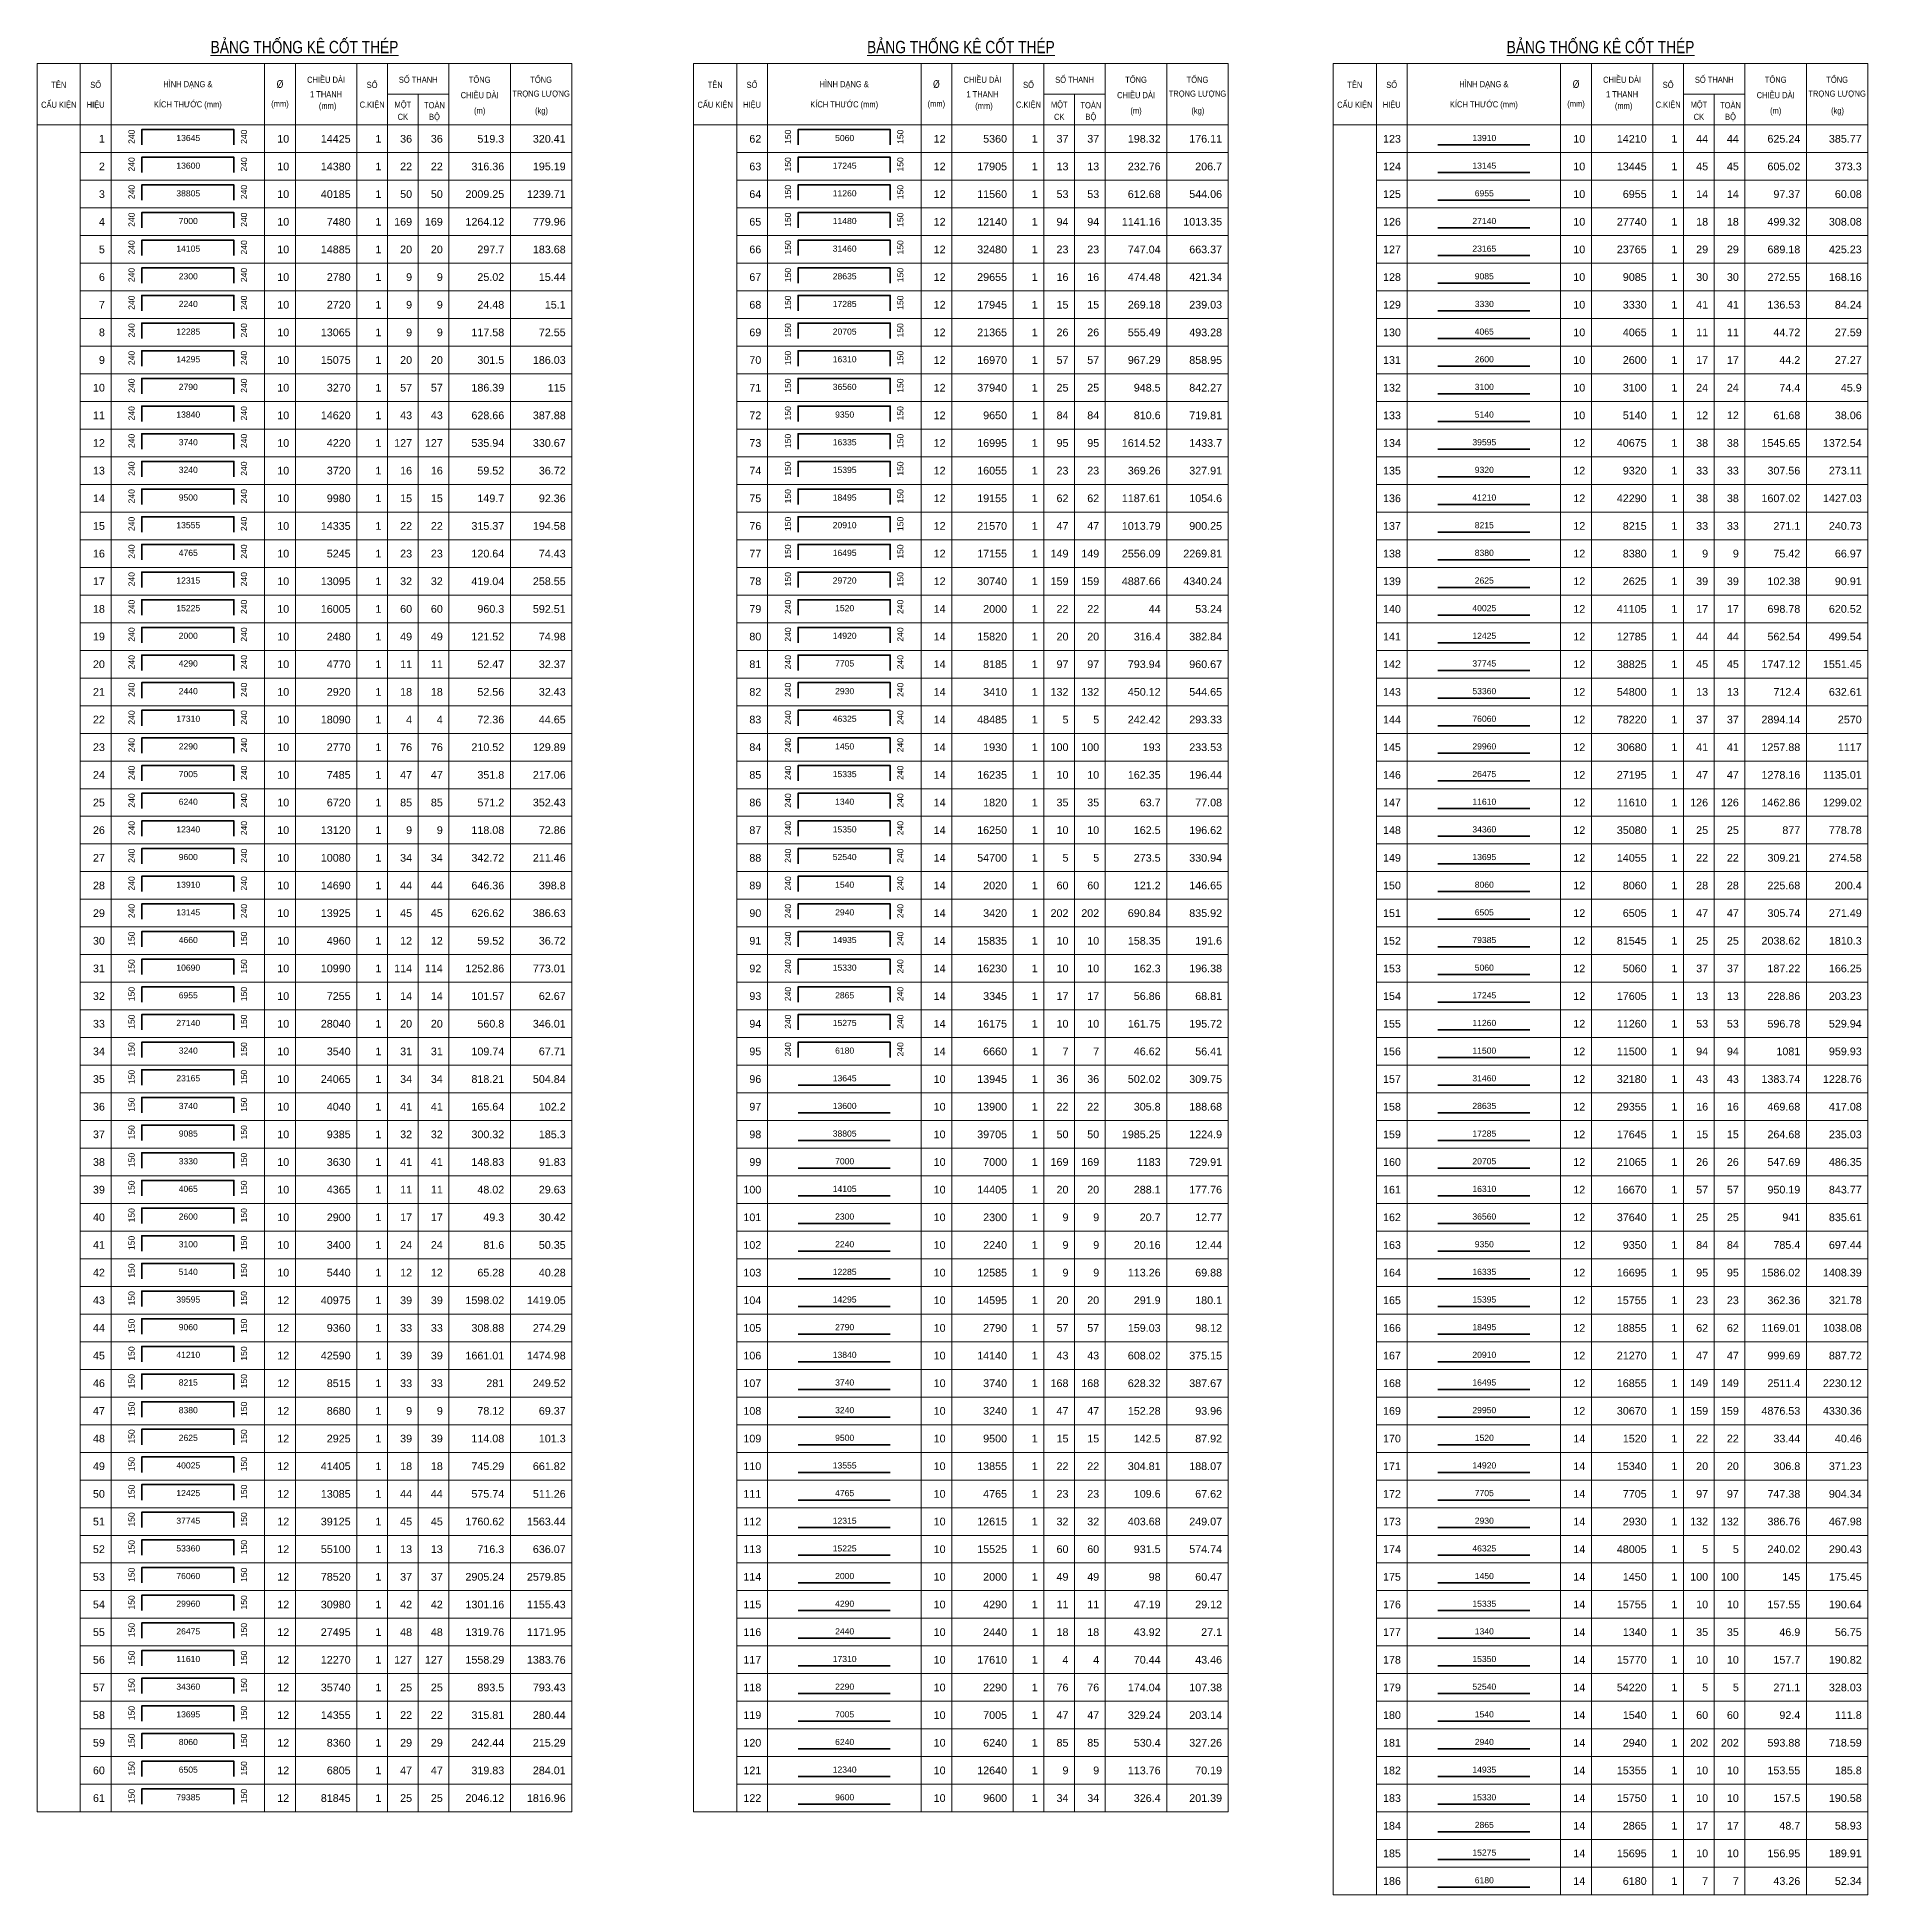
# Model space of a CAD drawing. Header units: millimetres. Extents: x -211477 to 1328726, y -15421 to 98394.
# Drawn here: x 1223840 to 1328726, y -15421 to 90985 of the extents above; entities that cross this region are included whole.
import ezdxf
from ezdxf.enums import TextEntityAlignment as Align

# ---------------------------------------------------------------- set-up
doc = ezdxf.new("R2010")
doc.units = ezdxf.units.MM
doc.header["$MEASUREMENT"] = 0
for name, color, linetype, lineweight in [('NDC_FRAME', 7, 'Continuous', 18), ('NDC_S_REBAR', 4, 'Continuous', 35), ('NDC_S_VN TEXT', 7, 'Continuous', 20), ('NDC_Table', 3, 'Continuous', 20)]:
    doc.layers.add(name, color=color, linetype=linetype, lineweight=lineweight)
doc.styles.add('ARIAL', font='arial.ttf', dxfattribs={"width": 0.8})

# ---------------------------------------------------------------- blocks, each defined once
blk = doc.blocks.new('Tieude')
at = {"layer": 'NDC_Table'}
for p, q in [((0, 2000), (0, 0)), ((0, 2000), (17405, 2000)), ((1405, 2000), (1405, 0)), ((2405, 2000), (2405, 0)), ((7405, 2000), (7405, 0)), ((8405, 2000), (8405, 0)), ((10405, 2000), (10405, 0)), ((11405, 1000), (11405, 2000)), ((13405, 2000), (13405, 0)), ((15405, 2000), (15405, 0)), ((17405, 2000), (17405, 0)), ((11405, 1000), (13405, 1000)), ((11405, 1000), (11405, 0)), ((12405, 1000), (12405, 0)), ((0, 0), (17405, 0))]:
    blk.add_line(p, q, dxfattribs=at)
at = {"layer": 'NDC_S_VN TEXT', "style": 'ARIAL', "width": 0.8}
for s, height, p in [('%%UBẢNG THỐNG KÊ CỐT THÉP', 400, (8703, 2594)), ('TÊN', 200, (705, 1333)), ('SỐ', 200, (1905, 1333)), ('HÌNH DẠNG &', 200, (4905, 1333)), ('%%C', 250, (7905, 1333)), ('CHIỀU DÀI', 200, (9405, 1500)), ('SỐ', 200, (10905, 1333)), ('SỐ THANH', 200, (12405, 1500)), ('TỔNG', 200, (14405, 1500)), ('TỔNG', 200, (16405, 1500)), ('CẤU KIỆN', 200, (705, 667)), ('HIỆU', 200, (1905, 667)), ('KÍCH THƯỚC (mm)', 200, (4905, 667)), ('(mm)', 200, (7905, 667)), ('1 THANH', 200, (9405, 1000)), ('(mm)', 200, (9455, 599)), ('C.KIỆN', 200, (10905, 667)), ('MỘT', 200, (11905, 667)), ('TOÀN', 200, (12935, 667)), ('CHIỀU DÀI', 200, (14405, 1000)), ('TRỌNG LƯỢNG', 200, (16405, 1000)), ('CK', 200, (11905, 264)), ('BỘ', 200, (12935, 271)), ('(m)', 200, (14405, 443)), ('(kg)', 200, (16418, 443))]:
    blk.add_text(s, height=height, dxfattribs=at).set_placement(p, align=Align.MIDDLE)
blk = doc.blocks.new('dang04')
at = {"layer": 'NDC_S_REBAR'}
blk.add_lwpolyline([(3405, -650), (3405, -150), (6405, -150), (6405, -650)], dxfattribs=at)
at = {"layer": 'NDC_Table'}
for p, q in [((0, 0), (0, -900)), ((1405, 0), (1405, -900)), ((2405, 0), (2405, -900)), ((7405, 0), (7405, -900)), ((8405, 0), (8405, -900)), ((10405, 0), (10405, -900)), ((11405, 0), (11405, -900)), ((12405, 0), (12405, -900)), ((13405, 0), (13405, -900)), ((15405, 0), (15405, -900)), ((17405, 0), (17405, -900)), ((1405, -900), (17405, -900))]:
    blk.add_line(p, q, dxfattribs=at)
at = {"layer": 'NDC_S_VN TEXT', "style": 'ARIAL'}
for p in [(2205, -450), (8205, -450), (10205, -450), (11205, -450), (12205, -450), (13205, -450), (15205, -450), (17205, -450)]:
    blk.add_attdef('D03', text='', height=250, dxfattribs=at).set_placement(p, align=Align.MIDDLE_RIGHT)
for p in [(3073, -150), (6733, -150)]:
    blk.add_attdef('D03', text='', height=200, rotation=90, dxfattribs=at).set_placement(p, align=Align.MIDDLE_RIGHT)
blk.add_attdef('D03', text='', height=200, dxfattribs=at).set_placement((4920, -425), align=Align.MIDDLE_CENTER)
blk = doc.blocks.new('dang01')
at = {"layer": 'NDC_S_REBAR'}
blk.add_line((3405, -650), (6405, -650), dxfattribs=at)
at = {"layer": 'NDC_Table'}
for p, q in [((0, 0), (0, -900)), ((1405, 0), (1405, -900)), ((2405, 0), (2405, -900)), ((7405, 0), (7405, -900)), ((8405, 0), (8405, -900)), ((10405, 0), (10405, -900)), ((11405, 0), (11405, -900)), ((12405, 0), (12405, -900)), ((13405, 0), (13405, -900)), ((15405, 0), (15405, -900)), ((17405, 0), (17405, -900)), ((1405, -900), (17405, -900))]:
    blk.add_line(p, q, dxfattribs=at)
at = {"layer": 'NDC_S_VN TEXT', "style": 'ARIAL'}
for p in [(2205, -450), (8205, -450), (10205, -450), (11205, -450), (12205, -450), (13205, -450), (15205, -450), (17205, -450)]:
    blk.add_attdef('D03', text='', height=250, dxfattribs=at).set_placement(p, align=Align.MIDDLE_RIGHT)
blk.add_attdef('00000000', text='', height=200, dxfattribs=at).set_placement((4920, -425), align=Align.MIDDLE_CENTER)

msp = doc.modelspace()

# ---------------------------------------------------------------- linework, layer by layer
at = {"layer": 'NDC_FRAME'}
for p, q in [((1223839.6, -10669), (1226312.9, -10669)), ((1261445.7, -10669), (1263919, -10669)), ((1298092.5, -15421), (1300565.8, -15421))]:
    msp.add_line(p, q, dxfattribs=at)

# ---------------------------------------------------------------- block references
at = {"layer": 'NDC_FRAME', "xscale": 1.76, "yscale": 1.76, "zscale": 1.76}
for p in [(1223839.6, 85955), (1261445.7, 85955), (1298092.5, 85955)]:
    msp.add_blockref('Tieude', p, dxfattribs=at)
at = {"layer": 'NDC_FRAME'}
ref = msp.add_blockref('dang04', (1223839.6, 85955), dxfattribs=dict(at, xscale=1.759999999999996, yscale=1.759999999999996, zscale=1.759999999999996))
ref.add_attrib('D03', '1', dxfattribs={"layer": 'NDC_S_VN TEXT', "height": 440, "style": 'ARIAL'}).set_placement((1227720.9, 85163), align=Align.MIDDLE_RIGHT)
ref.add_attrib('D03', '240', dxfattribs={"layer": 'NDC_S_VN TEXT', "height": 352, "rotation": 90, "style": 'ARIAL'}).set_placement((1229248.7, 85691), align=Align.MIDDLE_RIGHT)
ref.add_attrib('D03', '13645', dxfattribs={"layer": 'NDC_S_VN TEXT', "height": 352, "style": 'ARIAL'}).set_placement((1232498.1, 85207.5), align=Align.MIDDLE_CENTER)
ref.add_attrib('D03', '240', dxfattribs={"layer": 'NDC_S_VN TEXT', "height": 352, "rotation": 90, "style": 'ARIAL'}).set_placement((1235688.8, 85691), align=Align.MIDDLE_RIGHT)
ref.add_attrib('D03', '10', dxfattribs={"layer": 'NDC_S_VN TEXT', "height": 440, "style": 'ARIAL'}).set_placement((1238280.9, 85163), align=Align.MIDDLE_RIGHT)
ref.add_attrib('D03', '14425', dxfattribs={"layer": 'NDC_S_VN TEXT', "height": 440, "style": 'ARIAL'}).set_placement((1241800.9, 85163), align=Align.MIDDLE_RIGHT)
ref.add_attrib('D03', '1', dxfattribs={"layer": 'NDC_S_VN TEXT', "height": 440, "style": 'ARIAL'}).set_placement((1243560.9, 85163), align=Align.MIDDLE_RIGHT)
ref.add_attrib('D03', '36', dxfattribs={"layer": 'NDC_S_VN TEXT', "height": 440, "style": 'ARIAL'}).set_placement((1245320.9, 85163), align=Align.MIDDLE_RIGHT)
ref.add_attrib('D03', '36', dxfattribs={"layer": 'NDC_S_VN TEXT', "height": 440, "style": 'ARIAL'}).set_placement((1247080.9, 85163.6), align=Align.MIDDLE_RIGHT)
ref.add_attrib('D03', '519.3', dxfattribs={"layer": 'NDC_S_VN TEXT', "height": 440, "style": 'ARIAL'}).set_placement((1250600.9, 85163), align=Align.MIDDLE_RIGHT)
ref.add_attrib('D03', '320.41', dxfattribs={"layer": 'NDC_S_VN TEXT', "height": 440, "style": 'ARIAL'}).set_placement((1254120.9, 85163), align=Align.MIDDLE_RIGHT)
ref = msp.add_blockref('dang04', (1261445.7, 85955), dxfattribs=dict(at, xscale=1.759999999999996, yscale=1.759999999999996, zscale=1.759999999999996))
ref.add_attrib('D03', '62', dxfattribs={"layer": 'NDC_S_VN TEXT', "height": 440, "style": 'ARIAL'}).set_placement((1265327, 85163), align=Align.MIDDLE_RIGHT)
ref.add_attrib('D03', '150', dxfattribs={"layer": 'NDC_S_VN TEXT', "height": 352, "rotation": 90, "style": 'ARIAL'}).set_placement((1266854.8, 85691), align=Align.MIDDLE_RIGHT)
ref.add_attrib('D03', '5060', dxfattribs={"layer": 'NDC_S_VN TEXT', "height": 352, "style": 'ARIAL'}).set_placement((1270104.2, 85207.5), align=Align.MIDDLE_CENTER)
ref.add_attrib('D03', '150', dxfattribs={"layer": 'NDC_S_VN TEXT', "height": 352, "rotation": 90, "style": 'ARIAL'}).set_placement((1273294.9, 85691), align=Align.MIDDLE_RIGHT)
ref.add_attrib('D03', '12', dxfattribs={"layer": 'NDC_S_VN TEXT', "height": 440, "style": 'ARIAL'}).set_placement((1275887, 85163), align=Align.MIDDLE_RIGHT)
ref.add_attrib('D03', '5360', dxfattribs={"layer": 'NDC_S_VN TEXT', "height": 440, "style": 'ARIAL'}).set_placement((1279407, 85163), align=Align.MIDDLE_RIGHT)
ref.add_attrib('D03', '1', dxfattribs={"layer": 'NDC_S_VN TEXT', "height": 440, "style": 'ARIAL'}).set_placement((1281167, 85163), align=Align.MIDDLE_RIGHT)
ref.add_attrib('D03', '37', dxfattribs={"layer": 'NDC_S_VN TEXT', "height": 440, "style": 'ARIAL'}).set_placement((1282927, 85163), align=Align.MIDDLE_RIGHT)
ref.add_attrib('D03', '37', dxfattribs={"layer": 'NDC_S_VN TEXT', "height": 440, "style": 'ARIAL'}).set_placement((1284687, 85163.6), align=Align.MIDDLE_RIGHT)
ref.add_attrib('D03', '198.32', dxfattribs={"layer": 'NDC_S_VN TEXT', "height": 440, "style": 'ARIAL'}).set_placement((1288207, 85163), align=Align.MIDDLE_RIGHT)
ref.add_attrib('D03', '176.11', dxfattribs={"layer": 'NDC_S_VN TEXT', "height": 440, "style": 'ARIAL'}).set_placement((1291727, 85163), align=Align.MIDDLE_RIGHT)
ref = msp.add_blockref('dang01', (1298092.5, 85955), dxfattribs=dict(at, xscale=1.759999999999996, yscale=1.759999999999996, zscale=1.759999999999996))
ref.add_attrib('D03', '123', dxfattribs={"layer": 'NDC_S_VN TEXT', "height": 440, "style": 'ARIAL'}).set_placement((1301973.8, 85163), align=Align.MIDDLE_RIGHT)
ref.add_attrib('00000000', '13910', dxfattribs={"layer": 'NDC_S_VN TEXT', "height": 352, "style": 'ARIAL'}).set_placement((1306751, 85207.5), align=Align.MIDDLE_CENTER)
ref.add_attrib('D03', '10', dxfattribs={"layer": 'NDC_S_VN TEXT', "height": 440, "style": 'ARIAL'}).set_placement((1312533.8, 85163), align=Align.MIDDLE_RIGHT)
ref.add_attrib('D03', '14210', dxfattribs={"layer": 'NDC_S_VN TEXT', "height": 440, "style": 'ARIAL'}).set_placement((1316053.8, 85163), align=Align.MIDDLE_RIGHT)
ref.add_attrib('D03', '1', dxfattribs={"layer": 'NDC_S_VN TEXT', "height": 440, "style": 'ARIAL'}).set_placement((1317813.8, 85163), align=Align.MIDDLE_RIGHT)
ref.add_attrib('D03', '44', dxfattribs={"layer": 'NDC_S_VN TEXT', "height": 440, "style": 'ARIAL'}).set_placement((1319573.8, 85163), align=Align.MIDDLE_RIGHT)
ref.add_attrib('D03', '44', dxfattribs={"layer": 'NDC_S_VN TEXT', "height": 440, "style": 'ARIAL'}).set_placement((1321333.8, 85163.6), align=Align.MIDDLE_RIGHT)
ref.add_attrib('D03', '625.24', dxfattribs={"layer": 'NDC_S_VN TEXT', "height": 440, "style": 'ARIAL'}).set_placement((1324853.8, 85163), align=Align.MIDDLE_RIGHT)
ref.add_attrib('D03', '385.77', dxfattribs={"layer": 'NDC_S_VN TEXT', "height": 440, "style": 'ARIAL'}).set_placement((1328373.8, 85163), align=Align.MIDDLE_RIGHT)
ref = msp.add_blockref('dang04', (1223839.6, 84371), dxfattribs=dict(at, xscale=1.759999999999996, yscale=1.759999999999996, zscale=1.759999999999996))
ref.add_attrib('D03', '2', dxfattribs={"layer": 'NDC_S_VN TEXT', "height": 440, "style": 'ARIAL'}).set_placement((1227720.9, 83579), align=Align.MIDDLE_RIGHT)
ref.add_attrib('D03', '240', dxfattribs={"layer": 'NDC_S_VN TEXT', "height": 352, "rotation": 90, "style": 'ARIAL'}).set_placement((1229248.7, 84107), align=Align.MIDDLE_RIGHT)
ref.add_attrib('D03', '13600', dxfattribs={"layer": 'NDC_S_VN TEXT', "height": 352, "style": 'ARIAL'}).set_placement((1232498.1, 83623.5), align=Align.MIDDLE_CENTER)
ref.add_attrib('D03', '240', dxfattribs={"layer": 'NDC_S_VN TEXT', "height": 352, "rotation": 90, "style": 'ARIAL'}).set_placement((1235688.8, 84107), align=Align.MIDDLE_RIGHT)
ref.add_attrib('D03', '10', dxfattribs={"layer": 'NDC_S_VN TEXT', "height": 440, "style": 'ARIAL'}).set_placement((1238280.9, 83579), align=Align.MIDDLE_RIGHT)
ref.add_attrib('D03', '14380', dxfattribs={"layer": 'NDC_S_VN TEXT', "height": 440, "style": 'ARIAL'}).set_placement((1241800.9, 83579), align=Align.MIDDLE_RIGHT)
ref.add_attrib('D03', '1', dxfattribs={"layer": 'NDC_S_VN TEXT', "height": 440, "style": 'ARIAL'}).set_placement((1243560.9, 83579), align=Align.MIDDLE_RIGHT)
ref.add_attrib('D03', '22', dxfattribs={"layer": 'NDC_S_VN TEXT', "height": 440, "style": 'ARIAL'}).set_placement((1245320.9, 83579), align=Align.MIDDLE_RIGHT)
ref.add_attrib('D03', '22', dxfattribs={"layer": 'NDC_S_VN TEXT', "height": 440, "style": 'ARIAL'}).set_placement((1247080.9, 83579.6), align=Align.MIDDLE_RIGHT)
ref.add_attrib('D03', '316.36', dxfattribs={"layer": 'NDC_S_VN TEXT', "height": 440, "style": 'ARIAL'}).set_placement((1250600.9, 83579), align=Align.MIDDLE_RIGHT)
ref.add_attrib('D03', '195.19', dxfattribs={"layer": 'NDC_S_VN TEXT', "height": 440, "style": 'ARIAL'}).set_placement((1254120.9, 83579), align=Align.MIDDLE_RIGHT)
ref = msp.add_blockref('dang04', (1261445.7, 84371), dxfattribs=dict(at, xscale=1.759999999999996, yscale=1.759999999999996, zscale=1.759999999999996))
ref.add_attrib('D03', '63', dxfattribs={"layer": 'NDC_S_VN TEXT', "height": 440, "style": 'ARIAL'}).set_placement((1265327, 83579), align=Align.MIDDLE_RIGHT)
ref.add_attrib('D03', '150', dxfattribs={"layer": 'NDC_S_VN TEXT', "height": 352, "rotation": 90, "style": 'ARIAL'}).set_placement((1266854.8, 84107), align=Align.MIDDLE_RIGHT)
ref.add_attrib('D03', '17245', dxfattribs={"layer": 'NDC_S_VN TEXT', "height": 352, "style": 'ARIAL'}).set_placement((1270104.2, 83623.5), align=Align.MIDDLE_CENTER)
ref.add_attrib('D03', '150', dxfattribs={"layer": 'NDC_S_VN TEXT', "height": 352, "rotation": 90, "style": 'ARIAL'}).set_placement((1273294.9, 84107), align=Align.MIDDLE_RIGHT)
ref.add_attrib('D03', '12', dxfattribs={"layer": 'NDC_S_VN TEXT', "height": 440, "style": 'ARIAL'}).set_placement((1275887, 83579), align=Align.MIDDLE_RIGHT)
ref.add_attrib('D03', '17905', dxfattribs={"layer": 'NDC_S_VN TEXT', "height": 440, "style": 'ARIAL'}).set_placement((1279407, 83579), align=Align.MIDDLE_RIGHT)
ref.add_attrib('D03', '1', dxfattribs={"layer": 'NDC_S_VN TEXT', "height": 440, "style": 'ARIAL'}).set_placement((1281167, 83579), align=Align.MIDDLE_RIGHT)
ref.add_attrib('D03', '13', dxfattribs={"layer": 'NDC_S_VN TEXT', "height": 440, "style": 'ARIAL'}).set_placement((1282927, 83579), align=Align.MIDDLE_RIGHT)
ref.add_attrib('D03', '13', dxfattribs={"layer": 'NDC_S_VN TEXT', "height": 440, "style": 'ARIAL'}).set_placement((1284687, 83579.6), align=Align.MIDDLE_RIGHT)
ref.add_attrib('D03', '232.76', dxfattribs={"layer": 'NDC_S_VN TEXT', "height": 440, "style": 'ARIAL'}).set_placement((1288207, 83579), align=Align.MIDDLE_RIGHT)
ref.add_attrib('D03', '206.7', dxfattribs={"layer": 'NDC_S_VN TEXT', "height": 440, "style": 'ARIAL'}).set_placement((1291727, 83579), align=Align.MIDDLE_RIGHT)
ref = msp.add_blockref('dang01', (1298092.5, 84371), dxfattribs=dict(at, xscale=1.759999999999996, yscale=1.759999999999996, zscale=1.759999999999996))
ref.add_attrib('D03', '124', dxfattribs={"layer": 'NDC_S_VN TEXT', "height": 440, "style": 'ARIAL'}).set_placement((1301973.8, 83579), align=Align.MIDDLE_RIGHT)
ref.add_attrib('00000000', '13145', dxfattribs={"layer": 'NDC_S_VN TEXT', "height": 352, "style": 'ARIAL'}).set_placement((1306751, 83623.5), align=Align.MIDDLE_CENTER)
ref.add_attrib('D03', '10', dxfattribs={"layer": 'NDC_S_VN TEXT', "height": 440, "style": 'ARIAL'}).set_placement((1312533.8, 83579), align=Align.MIDDLE_RIGHT)
ref.add_attrib('D03', '13445', dxfattribs={"layer": 'NDC_S_VN TEXT', "height": 440, "style": 'ARIAL'}).set_placement((1316053.8, 83579), align=Align.MIDDLE_RIGHT)
ref.add_attrib('D03', '1', dxfattribs={"layer": 'NDC_S_VN TEXT', "height": 440, "style": 'ARIAL'}).set_placement((1317813.8, 83579), align=Align.MIDDLE_RIGHT)
ref.add_attrib('D03', '45', dxfattribs={"layer": 'NDC_S_VN TEXT', "height": 440, "style": 'ARIAL'}).set_placement((1319573.8, 83579), align=Align.MIDDLE_RIGHT)
ref.add_attrib('D03', '45', dxfattribs={"layer": 'NDC_S_VN TEXT', "height": 440, "style": 'ARIAL'}).set_placement((1321333.8, 83579.6), align=Align.MIDDLE_RIGHT)
ref.add_attrib('D03', '605.02', dxfattribs={"layer": 'NDC_S_VN TEXT', "height": 440, "style": 'ARIAL'}).set_placement((1324853.8, 83579), align=Align.MIDDLE_RIGHT)
ref.add_attrib('D03', '373.3', dxfattribs={"layer": 'NDC_S_VN TEXT', "height": 440, "style": 'ARIAL'}).set_placement((1328373.8, 83579), align=Align.MIDDLE_RIGHT)
ref = msp.add_blockref('dang04', (1223839.6, 82787), dxfattribs=dict(at, xscale=1.759999999999996, yscale=1.759999999999996, zscale=1.759999999999996))
ref.add_attrib('D03', '3', dxfattribs={"layer": 'NDC_S_VN TEXT', "height": 440, "style": 'ARIAL'}).set_placement((1227720.9, 81995), align=Align.MIDDLE_RIGHT)
ref.add_attrib('D03', '240', dxfattribs={"layer": 'NDC_S_VN TEXT', "height": 352, "rotation": 90, "style": 'ARIAL'}).set_placement((1229248.7, 82523), align=Align.MIDDLE_RIGHT)
ref.add_attrib('D03', '38805', dxfattribs={"layer": 'NDC_S_VN TEXT', "height": 352, "style": 'ARIAL'}).set_placement((1232498.1, 82039.5), align=Align.MIDDLE_CENTER)
ref.add_attrib('D03', '240', dxfattribs={"layer": 'NDC_S_VN TEXT', "height": 352, "rotation": 90, "style": 'ARIAL'}).set_placement((1235688.8, 82523), align=Align.MIDDLE_RIGHT)
ref.add_attrib('D03', '10', dxfattribs={"layer": 'NDC_S_VN TEXT', "height": 440, "style": 'ARIAL'}).set_placement((1238280.9, 81995), align=Align.MIDDLE_RIGHT)
ref.add_attrib('D03', '40185', dxfattribs={"layer": 'NDC_S_VN TEXT', "height": 440, "style": 'ARIAL'}).set_placement((1241800.9, 81995), align=Align.MIDDLE_RIGHT)
ref.add_attrib('D03', '1', dxfattribs={"layer": 'NDC_S_VN TEXT', "height": 440, "style": 'ARIAL'}).set_placement((1243560.9, 81995), align=Align.MIDDLE_RIGHT)
ref.add_attrib('D03', '50', dxfattribs={"layer": 'NDC_S_VN TEXT', "height": 440, "style": 'ARIAL'}).set_placement((1245320.9, 81995), align=Align.MIDDLE_RIGHT)
ref.add_attrib('D03', '50', dxfattribs={"layer": 'NDC_S_VN TEXT', "height": 440, "style": 'ARIAL'}).set_placement((1247080.9, 81995.6), align=Align.MIDDLE_RIGHT)
ref.add_attrib('D03', '2009.25', dxfattribs={"layer": 'NDC_S_VN TEXT', "height": 440, "style": 'ARIAL'}).set_placement((1250600.9, 81995), align=Align.MIDDLE_RIGHT)
ref.add_attrib('D03', '1239.71', dxfattribs={"layer": 'NDC_S_VN TEXT', "height": 440, "style": 'ARIAL'}).set_placement((1254120.9, 81995), align=Align.MIDDLE_RIGHT)
ref = msp.add_blockref('dang04', (1261445.7, 82787), dxfattribs=dict(at, xscale=1.759999999999996, yscale=1.759999999999996, zscale=1.759999999999996))
ref.add_attrib('D03', '64', dxfattribs={"layer": 'NDC_S_VN TEXT', "height": 440, "style": 'ARIAL'}).set_placement((1265327, 81995), align=Align.MIDDLE_RIGHT)
ref.add_attrib('D03', '150', dxfattribs={"layer": 'NDC_S_VN TEXT', "height": 352, "rotation": 90, "style": 'ARIAL'}).set_placement((1266854.8, 82523), align=Align.MIDDLE_RIGHT)
ref.add_attrib('D03', '11260', dxfattribs={"layer": 'NDC_S_VN TEXT', "height": 352, "style": 'ARIAL'}).set_placement((1270104.2, 82039.5), align=Align.MIDDLE_CENTER)
ref.add_attrib('D03', '150', dxfattribs={"layer": 'NDC_S_VN TEXT', "height": 352, "rotation": 90, "style": 'ARIAL'}).set_placement((1273294.9, 82523), align=Align.MIDDLE_RIGHT)
ref.add_attrib('D03', '12', dxfattribs={"layer": 'NDC_S_VN TEXT', "height": 440, "style": 'ARIAL'}).set_placement((1275887, 81995), align=Align.MIDDLE_RIGHT)
ref.add_attrib('D03', '11560', dxfattribs={"layer": 'NDC_S_VN TEXT', "height": 440, "style": 'ARIAL'}).set_placement((1279407, 81995), align=Align.MIDDLE_RIGHT)
ref.add_attrib('D03', '1', dxfattribs={"layer": 'NDC_S_VN TEXT', "height": 440, "style": 'ARIAL'}).set_placement((1281167, 81995), align=Align.MIDDLE_RIGHT)
ref.add_attrib('D03', '53', dxfattribs={"layer": 'NDC_S_VN TEXT', "height": 440, "style": 'ARIAL'}).set_placement((1282927, 81995), align=Align.MIDDLE_RIGHT)
ref.add_attrib('D03', '53', dxfattribs={"layer": 'NDC_S_VN TEXT', "height": 440, "style": 'ARIAL'}).set_placement((1284687, 81995.6), align=Align.MIDDLE_RIGHT)
ref.add_attrib('D03', '612.68', dxfattribs={"layer": 'NDC_S_VN TEXT', "height": 440, "style": 'ARIAL'}).set_placement((1288207, 81995), align=Align.MIDDLE_RIGHT)
ref.add_attrib('D03', '544.06', dxfattribs={"layer": 'NDC_S_VN TEXT', "height": 440, "style": 'ARIAL'}).set_placement((1291727, 81995), align=Align.MIDDLE_RIGHT)
ref = msp.add_blockref('dang01', (1298092.5, 82787), dxfattribs=dict(at, xscale=1.759999999999996, yscale=1.759999999999996, zscale=1.759999999999996))
ref.add_attrib('D03', '125', dxfattribs={"layer": 'NDC_S_VN TEXT', "height": 440, "style": 'ARIAL'}).set_placement((1301973.8, 81995), align=Align.MIDDLE_RIGHT)
ref.add_attrib('00000000', '6955', dxfattribs={"layer": 'NDC_S_VN TEXT', "height": 352, "style": 'ARIAL'}).set_placement((1306751, 82039.5), align=Align.MIDDLE_CENTER)
ref.add_attrib('D03', '10', dxfattribs={"layer": 'NDC_S_VN TEXT', "height": 440, "style": 'ARIAL'}).set_placement((1312533.8, 81995), align=Align.MIDDLE_RIGHT)
ref.add_attrib('D03', '6955', dxfattribs={"layer": 'NDC_S_VN TEXT', "height": 440, "style": 'ARIAL'}).set_placement((1316053.8, 81995), align=Align.MIDDLE_RIGHT)
ref.add_attrib('D03', '1', dxfattribs={"layer": 'NDC_S_VN TEXT', "height": 440, "style": 'ARIAL'}).set_placement((1317813.8, 81995), align=Align.MIDDLE_RIGHT)
ref.add_attrib('D03', '14', dxfattribs={"layer": 'NDC_S_VN TEXT', "height": 440, "style": 'ARIAL'}).set_placement((1319573.8, 81995), align=Align.MIDDLE_RIGHT)
ref.add_attrib('D03', '14', dxfattribs={"layer": 'NDC_S_VN TEXT', "height": 440, "style": 'ARIAL'}).set_placement((1321333.8, 81995.6), align=Align.MIDDLE_RIGHT)
ref.add_attrib('D03', '97.37', dxfattribs={"layer": 'NDC_S_VN TEXT', "height": 440, "style": 'ARIAL'}).set_placement((1324853.8, 81995), align=Align.MIDDLE_RIGHT)
ref.add_attrib('D03', '60.08', dxfattribs={"layer": 'NDC_S_VN TEXT', "height": 440, "style": 'ARIAL'}).set_placement((1328373.8, 81995), align=Align.MIDDLE_RIGHT)
ref = msp.add_blockref('dang04', (1223839.6, 81203), dxfattribs=dict(at, xscale=1.759999999999996, yscale=1.759999999999996, zscale=1.759999999999996))
ref.add_attrib('D03', '4', dxfattribs={"layer": 'NDC_S_VN TEXT', "height": 440, "style": 'ARIAL'}).set_placement((1227720.9, 80411), align=Align.MIDDLE_RIGHT)
ref.add_attrib('D03', '240', dxfattribs={"layer": 'NDC_S_VN TEXT', "height": 352, "rotation": 90, "style": 'ARIAL'}).set_placement((1229248.7, 80939), align=Align.MIDDLE_RIGHT)
ref.add_attrib('D03', '7000', dxfattribs={"layer": 'NDC_S_VN TEXT', "height": 352, "style": 'ARIAL'}).set_placement((1232498.1, 80455.5), align=Align.MIDDLE_CENTER)
ref.add_attrib('D03', '240', dxfattribs={"layer": 'NDC_S_VN TEXT', "height": 352, "rotation": 90, "style": 'ARIAL'}).set_placement((1235688.8, 80939), align=Align.MIDDLE_RIGHT)
ref.add_attrib('D03', '10', dxfattribs={"layer": 'NDC_S_VN TEXT', "height": 440, "style": 'ARIAL'}).set_placement((1238280.9, 80411), align=Align.MIDDLE_RIGHT)
ref.add_attrib('D03', '7480', dxfattribs={"layer": 'NDC_S_VN TEXT', "height": 440, "style": 'ARIAL'}).set_placement((1241800.9, 80411), align=Align.MIDDLE_RIGHT)
ref.add_attrib('D03', '1', dxfattribs={"layer": 'NDC_S_VN TEXT', "height": 440, "style": 'ARIAL'}).set_placement((1243560.9, 80411), align=Align.MIDDLE_RIGHT)
ref.add_attrib('D03', '169', dxfattribs={"layer": 'NDC_S_VN TEXT', "height": 440, "style": 'ARIAL'}).set_placement((1245320.9, 80411), align=Align.MIDDLE_RIGHT)
ref.add_attrib('D03', '169', dxfattribs={"layer": 'NDC_S_VN TEXT', "height": 440, "style": 'ARIAL'}).set_placement((1247080.9, 80411.6), align=Align.MIDDLE_RIGHT)
ref.add_attrib('D03', '1264.12', dxfattribs={"layer": 'NDC_S_VN TEXT', "height": 440, "style": 'ARIAL'}).set_placement((1250600.9, 80411), align=Align.MIDDLE_RIGHT)
ref.add_attrib('D03', '779.96', dxfattribs={"layer": 'NDC_S_VN TEXT', "height": 440, "style": 'ARIAL'}).set_placement((1254120.9, 80411), align=Align.MIDDLE_RIGHT)
ref = msp.add_blockref('dang04', (1261445.7, 81203), dxfattribs=dict(at, xscale=1.759999999999996, yscale=1.759999999999996, zscale=1.759999999999996))
ref.add_attrib('D03', '65', dxfattribs={"layer": 'NDC_S_VN TEXT', "height": 440, "style": 'ARIAL'}).set_placement((1265327, 80411), align=Align.MIDDLE_RIGHT)
ref.add_attrib('D03', '150', dxfattribs={"layer": 'NDC_S_VN TEXT', "height": 352, "rotation": 90, "style": 'ARIAL'}).set_placement((1266854.8, 80939), align=Align.MIDDLE_RIGHT)
ref.add_attrib('D03', '11480', dxfattribs={"layer": 'NDC_S_VN TEXT', "height": 352, "style": 'ARIAL'}).set_placement((1270104.2, 80455.5), align=Align.MIDDLE_CENTER)
ref.add_attrib('D03', '150', dxfattribs={"layer": 'NDC_S_VN TEXT', "height": 352, "rotation": 90, "style": 'ARIAL'}).set_placement((1273294.9, 80939), align=Align.MIDDLE_RIGHT)
ref.add_attrib('D03', '12', dxfattribs={"layer": 'NDC_S_VN TEXT', "height": 440, "style": 'ARIAL'}).set_placement((1275887, 80411), align=Align.MIDDLE_RIGHT)
ref.add_attrib('D03', '12140', dxfattribs={"layer": 'NDC_S_VN TEXT', "height": 440, "style": 'ARIAL'}).set_placement((1279407, 80411), align=Align.MIDDLE_RIGHT)
ref.add_attrib('D03', '1', dxfattribs={"layer": 'NDC_S_VN TEXT', "height": 440, "style": 'ARIAL'}).set_placement((1281167, 80411), align=Align.MIDDLE_RIGHT)
ref.add_attrib('D03', '94', dxfattribs={"layer": 'NDC_S_VN TEXT', "height": 440, "style": 'ARIAL'}).set_placement((1282927, 80411), align=Align.MIDDLE_RIGHT)
ref.add_attrib('D03', '94', dxfattribs={"layer": 'NDC_S_VN TEXT', "height": 440, "style": 'ARIAL'}).set_placement((1284687, 80411.6), align=Align.MIDDLE_RIGHT)
ref.add_attrib('D03', '1141.16', dxfattribs={"layer": 'NDC_S_VN TEXT', "height": 440, "style": 'ARIAL'}).set_placement((1288207, 80411), align=Align.MIDDLE_RIGHT)
ref.add_attrib('D03', '1013.35', dxfattribs={"layer": 'NDC_S_VN TEXT', "height": 440, "style": 'ARIAL'}).set_placement((1291727, 80411), align=Align.MIDDLE_RIGHT)
ref = msp.add_blockref('dang01', (1298092.5, 81203), dxfattribs=dict(at, xscale=1.759999999999996, yscale=1.759999999999996, zscale=1.759999999999996))
ref.add_attrib('D03', '126', dxfattribs={"layer": 'NDC_S_VN TEXT', "height": 440, "style": 'ARIAL'}).set_placement((1301973.8, 80411), align=Align.MIDDLE_RIGHT)
ref.add_attrib('00000000', '27140', dxfattribs={"layer": 'NDC_S_VN TEXT', "height": 352, "style": 'ARIAL'}).set_placement((1306751, 80455.5), align=Align.MIDDLE_CENTER)
ref.add_attrib('D03', '10', dxfattribs={"layer": 'NDC_S_VN TEXT', "height": 440, "style": 'ARIAL'}).set_placement((1312533.8, 80411), align=Align.MIDDLE_RIGHT)
ref.add_attrib('D03', '27740', dxfattribs={"layer": 'NDC_S_VN TEXT', "height": 440, "style": 'ARIAL'}).set_placement((1316053.8, 80411), align=Align.MIDDLE_RIGHT)
ref.add_attrib('D03', '1', dxfattribs={"layer": 'NDC_S_VN TEXT', "height": 440, "style": 'ARIAL'}).set_placement((1317813.8, 80411), align=Align.MIDDLE_RIGHT)
ref.add_attrib('D03', '18', dxfattribs={"layer": 'NDC_S_VN TEXT', "height": 440, "style": 'ARIAL'}).set_placement((1319573.8, 80411), align=Align.MIDDLE_RIGHT)
ref.add_attrib('D03', '18', dxfattribs={"layer": 'NDC_S_VN TEXT', "height": 440, "style": 'ARIAL'}).set_placement((1321333.8, 80411.6), align=Align.MIDDLE_RIGHT)
ref.add_attrib('D03', '499.32', dxfattribs={"layer": 'NDC_S_VN TEXT', "height": 440, "style": 'ARIAL'}).set_placement((1324853.8, 80411), align=Align.MIDDLE_RIGHT)
ref.add_attrib('D03', '308.08', dxfattribs={"layer": 'NDC_S_VN TEXT', "height": 440, "style": 'ARIAL'}).set_placement((1328373.8, 80411), align=Align.MIDDLE_RIGHT)
ref = msp.add_blockref('dang04', (1223839.6, 79619), dxfattribs=dict(at, xscale=1.759999999999996, yscale=1.759999999999996, zscale=1.759999999999996))
ref.add_attrib('D03', '5', dxfattribs={"layer": 'NDC_S_VN TEXT', "height": 440, "style": 'ARIAL'}).set_placement((1227720.9, 78827), align=Align.MIDDLE_RIGHT)
ref.add_attrib('D03', '240', dxfattribs={"layer": 'NDC_S_VN TEXT', "height": 352, "rotation": 90, "style": 'ARIAL'}).set_placement((1229248.7, 79355), align=Align.MIDDLE_RIGHT)
ref.add_attrib('D03', '14105', dxfattribs={"layer": 'NDC_S_VN TEXT', "height": 352, "style": 'ARIAL'}).set_placement((1232498.1, 78871.5), align=Align.MIDDLE_CENTER)
ref.add_attrib('D03', '240', dxfattribs={"layer": 'NDC_S_VN TEXT', "height": 352, "rotation": 90, "style": 'ARIAL'}).set_placement((1235688.8, 79355), align=Align.MIDDLE_RIGHT)
ref.add_attrib('D03', '10', dxfattribs={"layer": 'NDC_S_VN TEXT', "height": 440, "style": 'ARIAL'}).set_placement((1238280.9, 78827), align=Align.MIDDLE_RIGHT)
ref.add_attrib('D03', '14885', dxfattribs={"layer": 'NDC_S_VN TEXT', "height": 440, "style": 'ARIAL'}).set_placement((1241800.9, 78827), align=Align.MIDDLE_RIGHT)
ref.add_attrib('D03', '1', dxfattribs={"layer": 'NDC_S_VN TEXT', "height": 440, "style": 'ARIAL'}).set_placement((1243560.9, 78827), align=Align.MIDDLE_RIGHT)
ref.add_attrib('D03', '20', dxfattribs={"layer": 'NDC_S_VN TEXT', "height": 440, "style": 'ARIAL'}).set_placement((1245320.9, 78827), align=Align.MIDDLE_RIGHT)
ref.add_attrib('D03', '20', dxfattribs={"layer": 'NDC_S_VN TEXT', "height": 440, "style": 'ARIAL'}).set_placement((1247080.9, 78827.6), align=Align.MIDDLE_RIGHT)
ref.add_attrib('D03', '297.7', dxfattribs={"layer": 'NDC_S_VN TEXT', "height": 440, "style": 'ARIAL'}).set_placement((1250600.9, 78827), align=Align.MIDDLE_RIGHT)
ref.add_attrib('D03', '183.68', dxfattribs={"layer": 'NDC_S_VN TEXT', "height": 440, "style": 'ARIAL'}).set_placement((1254120.9, 78827), align=Align.MIDDLE_RIGHT)
ref = msp.add_blockref('dang04', (1261445.7, 79619), dxfattribs=dict(at, xscale=1.759999999999996, yscale=1.759999999999996, zscale=1.759999999999996))
ref.add_attrib('D03', '66', dxfattribs={"layer": 'NDC_S_VN TEXT', "height": 440, "style": 'ARIAL'}).set_placement((1265327, 78827), align=Align.MIDDLE_RIGHT)
ref.add_attrib('D03', '150', dxfattribs={"layer": 'NDC_S_VN TEXT', "height": 352, "rotation": 90, "style": 'ARIAL'}).set_placement((1266854.8, 79355), align=Align.MIDDLE_RIGHT)
ref.add_attrib('D03', '31460', dxfattribs={"layer": 'NDC_S_VN TEXT', "height": 352, "style": 'ARIAL'}).set_placement((1270104.2, 78871.5), align=Align.MIDDLE_CENTER)
ref.add_attrib('D03', '150', dxfattribs={"layer": 'NDC_S_VN TEXT', "height": 352, "rotation": 90, "style": 'ARIAL'}).set_placement((1273294.9, 79355), align=Align.MIDDLE_RIGHT)
ref.add_attrib('D03', '12', dxfattribs={"layer": 'NDC_S_VN TEXT', "height": 440, "style": 'ARIAL'}).set_placement((1275887, 78827), align=Align.MIDDLE_RIGHT)
ref.add_attrib('D03', '32480', dxfattribs={"layer": 'NDC_S_VN TEXT', "height": 440, "style": 'ARIAL'}).set_placement((1279407, 78827), align=Align.MIDDLE_RIGHT)
ref.add_attrib('D03', '1', dxfattribs={"layer": 'NDC_S_VN TEXT', "height": 440, "style": 'ARIAL'}).set_placement((1281167, 78827), align=Align.MIDDLE_RIGHT)
ref.add_attrib('D03', '23', dxfattribs={"layer": 'NDC_S_VN TEXT', "height": 440, "style": 'ARIAL'}).set_placement((1282927, 78827), align=Align.MIDDLE_RIGHT)
ref.add_attrib('D03', '23', dxfattribs={"layer": 'NDC_S_VN TEXT', "height": 440, "style": 'ARIAL'}).set_placement((1284687, 78827.6), align=Align.MIDDLE_RIGHT)
ref.add_attrib('D03', '747.04', dxfattribs={"layer": 'NDC_S_VN TEXT', "height": 440, "style": 'ARIAL'}).set_placement((1288207, 78827), align=Align.MIDDLE_RIGHT)
ref.add_attrib('D03', '663.37', dxfattribs={"layer": 'NDC_S_VN TEXT', "height": 440, "style": 'ARIAL'}).set_placement((1291727, 78827), align=Align.MIDDLE_RIGHT)
ref = msp.add_blockref('dang01', (1298092.5, 79619), dxfattribs=dict(at, xscale=1.759999999999996, yscale=1.759999999999996, zscale=1.759999999999996))
ref.add_attrib('D03', '127', dxfattribs={"layer": 'NDC_S_VN TEXT', "height": 440, "style": 'ARIAL'}).set_placement((1301973.8, 78827), align=Align.MIDDLE_RIGHT)
ref.add_attrib('00000000', '23165', dxfattribs={"layer": 'NDC_S_VN TEXT', "height": 352, "style": 'ARIAL'}).set_placement((1306751, 78871.5), align=Align.MIDDLE_CENTER)
ref.add_attrib('D03', '10', dxfattribs={"layer": 'NDC_S_VN TEXT', "height": 440, "style": 'ARIAL'}).set_placement((1312533.8, 78827), align=Align.MIDDLE_RIGHT)
ref.add_attrib('D03', '23765', dxfattribs={"layer": 'NDC_S_VN TEXT', "height": 440, "style": 'ARIAL'}).set_placement((1316053.8, 78827), align=Align.MIDDLE_RIGHT)
ref.add_attrib('D03', '1', dxfattribs={"layer": 'NDC_S_VN TEXT', "height": 440, "style": 'ARIAL'}).set_placement((1317813.8, 78827), align=Align.MIDDLE_RIGHT)
ref.add_attrib('D03', '29', dxfattribs={"layer": 'NDC_S_VN TEXT', "height": 440, "style": 'ARIAL'}).set_placement((1319573.8, 78827), align=Align.MIDDLE_RIGHT)
ref.add_attrib('D03', '29', dxfattribs={"layer": 'NDC_S_VN TEXT', "height": 440, "style": 'ARIAL'}).set_placement((1321333.8, 78827.6), align=Align.MIDDLE_RIGHT)
ref.add_attrib('D03', '689.18', dxfattribs={"layer": 'NDC_S_VN TEXT', "height": 440, "style": 'ARIAL'}).set_placement((1324853.8, 78827), align=Align.MIDDLE_RIGHT)
ref.add_attrib('D03', '425.23', dxfattribs={"layer": 'NDC_S_VN TEXT', "height": 440, "style": 'ARIAL'}).set_placement((1328373.8, 78827), align=Align.MIDDLE_RIGHT)
ref = msp.add_blockref('dang04', (1223839.6, 78035), dxfattribs=dict(at, xscale=1.759999999999996, yscale=1.759999999999996, zscale=1.759999999999996))
ref.add_attrib('D03', '6', dxfattribs={"layer": 'NDC_S_VN TEXT', "height": 440, "style": 'ARIAL'}).set_placement((1227720.9, 77243), align=Align.MIDDLE_RIGHT)
ref.add_attrib('D03', '240', dxfattribs={"layer": 'NDC_S_VN TEXT', "height": 352, "rotation": 90, "style": 'ARIAL'}).set_placement((1229248.7, 77771), align=Align.MIDDLE_RIGHT)
ref.add_attrib('D03', '2300', dxfattribs={"layer": 'NDC_S_VN TEXT', "height": 352, "style": 'ARIAL'}).set_placement((1232498.1, 77287.5), align=Align.MIDDLE_CENTER)
ref.add_attrib('D03', '240', dxfattribs={"layer": 'NDC_S_VN TEXT', "height": 352, "rotation": 90, "style": 'ARIAL'}).set_placement((1235688.8, 77771), align=Align.MIDDLE_RIGHT)
ref.add_attrib('D03', '10', dxfattribs={"layer": 'NDC_S_VN TEXT', "height": 440, "style": 'ARIAL'}).set_placement((1238280.9, 77243), align=Align.MIDDLE_RIGHT)
ref.add_attrib('D03', '2780', dxfattribs={"layer": 'NDC_S_VN TEXT', "height": 440, "style": 'ARIAL'}).set_placement((1241800.9, 77243), align=Align.MIDDLE_RIGHT)
ref.add_attrib('D03', '1', dxfattribs={"layer": 'NDC_S_VN TEXT', "height": 440, "style": 'ARIAL'}).set_placement((1243560.9, 77243), align=Align.MIDDLE_RIGHT)
ref.add_attrib('D03', '9', dxfattribs={"layer": 'NDC_S_VN TEXT', "height": 440, "style": 'ARIAL'}).set_placement((1245320.9, 77243), align=Align.MIDDLE_RIGHT)
ref.add_attrib('D03', '9', dxfattribs={"layer": 'NDC_S_VN TEXT', "height": 440, "style": 'ARIAL'}).set_placement((1247080.9, 77243.6), align=Align.MIDDLE_RIGHT)
ref.add_attrib('D03', '25.02', dxfattribs={"layer": 'NDC_S_VN TEXT', "height": 440, "style": 'ARIAL'}).set_placement((1250600.9, 77243), align=Align.MIDDLE_RIGHT)
ref.add_attrib('D03', '15.44', dxfattribs={"layer": 'NDC_S_VN TEXT', "height": 440, "style": 'ARIAL'}).set_placement((1254120.9, 77243), align=Align.MIDDLE_RIGHT)
ref = msp.add_blockref('dang04', (1261445.7, 78035), dxfattribs=dict(at, xscale=1.759999999999996, yscale=1.759999999999996, zscale=1.759999999999996))
ref.add_attrib('D03', '67', dxfattribs={"layer": 'NDC_S_VN TEXT', "height": 440, "style": 'ARIAL'}).set_placement((1265327, 77243), align=Align.MIDDLE_RIGHT)
ref.add_attrib('D03', '150', dxfattribs={"layer": 'NDC_S_VN TEXT', "height": 352, "rotation": 90, "style": 'ARIAL'}).set_placement((1266854.8, 77771), align=Align.MIDDLE_RIGHT)
ref.add_attrib('D03', '28635', dxfattribs={"layer": 'NDC_S_VN TEXT', "height": 352, "style": 'ARIAL'}).set_placement((1270104.2, 77287.5), align=Align.MIDDLE_CENTER)
ref.add_attrib('D03', '150', dxfattribs={"layer": 'NDC_S_VN TEXT', "height": 352, "rotation": 90, "style": 'ARIAL'}).set_placement((1273294.9, 77771), align=Align.MIDDLE_RIGHT)
ref.add_attrib('D03', '12', dxfattribs={"layer": 'NDC_S_VN TEXT', "height": 440, "style": 'ARIAL'}).set_placement((1275887, 77243), align=Align.MIDDLE_RIGHT)
ref.add_attrib('D03', '29655', dxfattribs={"layer": 'NDC_S_VN TEXT', "height": 440, "style": 'ARIAL'}).set_placement((1279407, 77243), align=Align.MIDDLE_RIGHT)
ref.add_attrib('D03', '1', dxfattribs={"layer": 'NDC_S_VN TEXT', "height": 440, "style": 'ARIAL'}).set_placement((1281167, 77243), align=Align.MIDDLE_RIGHT)
ref.add_attrib('D03', '16', dxfattribs={"layer": 'NDC_S_VN TEXT', "height": 440, "style": 'ARIAL'}).set_placement((1282927, 77243), align=Align.MIDDLE_RIGHT)
ref.add_attrib('D03', '16', dxfattribs={"layer": 'NDC_S_VN TEXT', "height": 440, "style": 'ARIAL'}).set_placement((1284687, 77243.6), align=Align.MIDDLE_RIGHT)
ref.add_attrib('D03', '474.48', dxfattribs={"layer": 'NDC_S_VN TEXT', "height": 440, "style": 'ARIAL'}).set_placement((1288207, 77243), align=Align.MIDDLE_RIGHT)
ref.add_attrib('D03', '421.34', dxfattribs={"layer": 'NDC_S_VN TEXT', "height": 440, "style": 'ARIAL'}).set_placement((1291727, 77243), align=Align.MIDDLE_RIGHT)
ref = msp.add_blockref('dang01', (1298092.5, 78035), dxfattribs=dict(at, xscale=1.759999999999996, yscale=1.759999999999996, zscale=1.759999999999996))
ref.add_attrib('D03', '128', dxfattribs={"layer": 'NDC_S_VN TEXT', "height": 440, "style": 'ARIAL'}).set_placement((1301973.8, 77243), align=Align.MIDDLE_RIGHT)
ref.add_attrib('00000000', '9085', dxfattribs={"layer": 'NDC_S_VN TEXT', "height": 352, "style": 'ARIAL'}).set_placement((1306751, 77287.5), align=Align.MIDDLE_CENTER)
ref.add_attrib('D03', '10', dxfattribs={"layer": 'NDC_S_VN TEXT', "height": 440, "style": 'ARIAL'}).set_placement((1312533.8, 77243), align=Align.MIDDLE_RIGHT)
ref.add_attrib('D03', '9085', dxfattribs={"layer": 'NDC_S_VN TEXT', "height": 440, "style": 'ARIAL'}).set_placement((1316053.8, 77243), align=Align.MIDDLE_RIGHT)
ref.add_attrib('D03', '1', dxfattribs={"layer": 'NDC_S_VN TEXT', "height": 440, "style": 'ARIAL'}).set_placement((1317813.8, 77243), align=Align.MIDDLE_RIGHT)
ref.add_attrib('D03', '30', dxfattribs={"layer": 'NDC_S_VN TEXT', "height": 440, "style": 'ARIAL'}).set_placement((1319573.8, 77243), align=Align.MIDDLE_RIGHT)
ref.add_attrib('D03', '30', dxfattribs={"layer": 'NDC_S_VN TEXT', "height": 440, "style": 'ARIAL'}).set_placement((1321333.8, 77243.6), align=Align.MIDDLE_RIGHT)
ref.add_attrib('D03', '272.55', dxfattribs={"layer": 'NDC_S_VN TEXT', "height": 440, "style": 'ARIAL'}).set_placement((1324853.8, 77243), align=Align.MIDDLE_RIGHT)
ref.add_attrib('D03', '168.16', dxfattribs={"layer": 'NDC_S_VN TEXT', "height": 440, "style": 'ARIAL'}).set_placement((1328373.8, 77243), align=Align.MIDDLE_RIGHT)
ref = msp.add_blockref('dang04', (1223839.6, 76451), dxfattribs=dict(at, xscale=1.759999999999996, yscale=1.759999999999996, zscale=1.759999999999996))
ref.add_attrib('D03', '7', dxfattribs={"layer": 'NDC_S_VN TEXT', "height": 440, "style": 'ARIAL'}).set_placement((1227720.9, 75659), align=Align.MIDDLE_RIGHT)
ref.add_attrib('D03', '240', dxfattribs={"layer": 'NDC_S_VN TEXT', "height": 352, "rotation": 90, "style": 'ARIAL'}).set_placement((1229248.7, 76187), align=Align.MIDDLE_RIGHT)
ref.add_attrib('D03', '2240', dxfattribs={"layer": 'NDC_S_VN TEXT', "height": 352, "style": 'ARIAL'}).set_placement((1232498.1, 75703.5), align=Align.MIDDLE_CENTER)
ref.add_attrib('D03', '240', dxfattribs={"layer": 'NDC_S_VN TEXT', "height": 352, "rotation": 90, "style": 'ARIAL'}).set_placement((1235688.8, 76187), align=Align.MIDDLE_RIGHT)
ref.add_attrib('D03', '10', dxfattribs={"layer": 'NDC_S_VN TEXT', "height": 440, "style": 'ARIAL'}).set_placement((1238280.9, 75659), align=Align.MIDDLE_RIGHT)
ref.add_attrib('D03', '2720', dxfattribs={"layer": 'NDC_S_VN TEXT', "height": 440, "style": 'ARIAL'}).set_placement((1241800.9, 75659), align=Align.MIDDLE_RIGHT)
ref.add_attrib('D03', '1', dxfattribs={"layer": 'NDC_S_VN TEXT', "height": 440, "style": 'ARIAL'}).set_placement((1243560.9, 75659), align=Align.MIDDLE_RIGHT)
ref.add_attrib('D03', '9', dxfattribs={"layer": 'NDC_S_VN TEXT', "height": 440, "style": 'ARIAL'}).set_placement((1245320.9, 75659), align=Align.MIDDLE_RIGHT)
ref.add_attrib('D03', '9', dxfattribs={"layer": 'NDC_S_VN TEXT', "height": 440, "style": 'ARIAL'}).set_placement((1247080.9, 75659.6), align=Align.MIDDLE_RIGHT)
ref.add_attrib('D03', '24.48', dxfattribs={"layer": 'NDC_S_VN TEXT', "height": 440, "style": 'ARIAL'}).set_placement((1250600.9, 75659), align=Align.MIDDLE_RIGHT)
ref.add_attrib('D03', '15.1', dxfattribs={"layer": 'NDC_S_VN TEXT', "height": 440, "style": 'ARIAL'}).set_placement((1254120.9, 75659), align=Align.MIDDLE_RIGHT)
ref = msp.add_blockref('dang04', (1261445.7, 76451), dxfattribs=dict(at, xscale=1.759999999999996, yscale=1.759999999999996, zscale=1.759999999999996))
ref.add_attrib('D03', '68', dxfattribs={"layer": 'NDC_S_VN TEXT', "height": 440, "style": 'ARIAL'}).set_placement((1265327, 75659), align=Align.MIDDLE_RIGHT)
ref.add_attrib('D03', '150', dxfattribs={"layer": 'NDC_S_VN TEXT', "height": 352, "rotation": 90, "style": 'ARIAL'}).set_placement((1266854.8, 76187), align=Align.MIDDLE_RIGHT)
ref.add_attrib('D03', '17285', dxfattribs={"layer": 'NDC_S_VN TEXT', "height": 352, "style": 'ARIAL'}).set_placement((1270104.2, 75703.5), align=Align.MIDDLE_CENTER)
ref.add_attrib('D03', '150', dxfattribs={"layer": 'NDC_S_VN TEXT', "height": 352, "rotation": 90, "style": 'ARIAL'}).set_placement((1273294.9, 76187), align=Align.MIDDLE_RIGHT)
ref.add_attrib('D03', '12', dxfattribs={"layer": 'NDC_S_VN TEXT', "height": 440, "style": 'ARIAL'}).set_placement((1275887, 75659), align=Align.MIDDLE_RIGHT)
ref.add_attrib('D03', '17945', dxfattribs={"layer": 'NDC_S_VN TEXT', "height": 440, "style": 'ARIAL'}).set_placement((1279407, 75659), align=Align.MIDDLE_RIGHT)
ref.add_attrib('D03', '1', dxfattribs={"layer": 'NDC_S_VN TEXT', "height": 440, "style": 'ARIAL'}).set_placement((1281167, 75659), align=Align.MIDDLE_RIGHT)
ref.add_attrib('D03', '15', dxfattribs={"layer": 'NDC_S_VN TEXT', "height": 440, "style": 'ARIAL'}).set_placement((1282927, 75659), align=Align.MIDDLE_RIGHT)
ref.add_attrib('D03', '15', dxfattribs={"layer": 'NDC_S_VN TEXT', "height": 440, "style": 'ARIAL'}).set_placement((1284687, 75659.6), align=Align.MIDDLE_RIGHT)
ref.add_attrib('D03', '269.18', dxfattribs={"layer": 'NDC_S_VN TEXT', "height": 440, "style": 'ARIAL'}).set_placement((1288207, 75659), align=Align.MIDDLE_RIGHT)
ref.add_attrib('D03', '239.03', dxfattribs={"layer": 'NDC_S_VN TEXT', "height": 440, "style": 'ARIAL'}).set_placement((1291727, 75659), align=Align.MIDDLE_RIGHT)
ref = msp.add_blockref('dang01', (1298092.5, 76451), dxfattribs=dict(at, xscale=1.759999999999996, yscale=1.759999999999996, zscale=1.759999999999996))
ref.add_attrib('D03', '129', dxfattribs={"layer": 'NDC_S_VN TEXT', "height": 440, "style": 'ARIAL'}).set_placement((1301973.8, 75659), align=Align.MIDDLE_RIGHT)
ref.add_attrib('00000000', '3330', dxfattribs={"layer": 'NDC_S_VN TEXT', "height": 352, "style": 'ARIAL'}).set_placement((1306751, 75703.5), align=Align.MIDDLE_CENTER)
ref.add_attrib('D03', '10', dxfattribs={"layer": 'NDC_S_VN TEXT', "height": 440, "style": 'ARIAL'}).set_placement((1312533.8, 75659), align=Align.MIDDLE_RIGHT)
ref.add_attrib('D03', '3330', dxfattribs={"layer": 'NDC_S_VN TEXT', "height": 440, "style": 'ARIAL'}).set_placement((1316053.8, 75659), align=Align.MIDDLE_RIGHT)
ref.add_attrib('D03', '1', dxfattribs={"layer": 'NDC_S_VN TEXT', "height": 440, "style": 'ARIAL'}).set_placement((1317813.8, 75659), align=Align.MIDDLE_RIGHT)
ref.add_attrib('D03', '41', dxfattribs={"layer": 'NDC_S_VN TEXT', "height": 440, "style": 'ARIAL'}).set_placement((1319573.8, 75659), align=Align.MIDDLE_RIGHT)
ref.add_attrib('D03', '41', dxfattribs={"layer": 'NDC_S_VN TEXT', "height": 440, "style": 'ARIAL'}).set_placement((1321333.8, 75659.6), align=Align.MIDDLE_RIGHT)
ref.add_attrib('D03', '136.53', dxfattribs={"layer": 'NDC_S_VN TEXT', "height": 440, "style": 'ARIAL'}).set_placement((1324853.8, 75659), align=Align.MIDDLE_RIGHT)
ref.add_attrib('D03', '84.24', dxfattribs={"layer": 'NDC_S_VN TEXT', "height": 440, "style": 'ARIAL'}).set_placement((1328373.8, 75659), align=Align.MIDDLE_RIGHT)
ref = msp.add_blockref('dang04', (1223839.6, 74867), dxfattribs=dict(at, xscale=1.759999999999996, yscale=1.759999999999996, zscale=1.759999999999996))
ref.add_attrib('D03', '8', dxfattribs={"layer": 'NDC_S_VN TEXT', "height": 440, "style": 'ARIAL'}).set_placement((1227720.9, 74075), align=Align.MIDDLE_RIGHT)
ref.add_attrib('D03', '240', dxfattribs={"layer": 'NDC_S_VN TEXT', "height": 352, "rotation": 90, "style": 'ARIAL'}).set_placement((1229248.7, 74603), align=Align.MIDDLE_RIGHT)
ref.add_attrib('D03', '12285', dxfattribs={"layer": 'NDC_S_VN TEXT', "height": 352, "style": 'ARIAL'}).set_placement((1232498.1, 74119.5), align=Align.MIDDLE_CENTER)
ref.add_attrib('D03', '240', dxfattribs={"layer": 'NDC_S_VN TEXT', "height": 352, "rotation": 90, "style": 'ARIAL'}).set_placement((1235688.8, 74603), align=Align.MIDDLE_RIGHT)
ref.add_attrib('D03', '10', dxfattribs={"layer": 'NDC_S_VN TEXT', "height": 440, "style": 'ARIAL'}).set_placement((1238280.9, 74075), align=Align.MIDDLE_RIGHT)
ref.add_attrib('D03', '13065', dxfattribs={"layer": 'NDC_S_VN TEXT', "height": 440, "style": 'ARIAL'}).set_placement((1241800.9, 74075), align=Align.MIDDLE_RIGHT)
ref.add_attrib('D03', '1', dxfattribs={"layer": 'NDC_S_VN TEXT', "height": 440, "style": 'ARIAL'}).set_placement((1243560.9, 74075), align=Align.MIDDLE_RIGHT)
ref.add_attrib('D03', '9', dxfattribs={"layer": 'NDC_S_VN TEXT', "height": 440, "style": 'ARIAL'}).set_placement((1245320.9, 74075), align=Align.MIDDLE_RIGHT)
ref.add_attrib('D03', '9', dxfattribs={"layer": 'NDC_S_VN TEXT', "height": 440, "style": 'ARIAL'}).set_placement((1247080.9, 74075.6), align=Align.MIDDLE_RIGHT)
ref.add_attrib('D03', '117.58', dxfattribs={"layer": 'NDC_S_VN TEXT', "height": 440, "style": 'ARIAL'}).set_placement((1250600.9, 74075), align=Align.MIDDLE_RIGHT)
ref.add_attrib('D03', '72.55', dxfattribs={"layer": 'NDC_S_VN TEXT', "height": 440, "style": 'ARIAL'}).set_placement((1254120.9, 74075), align=Align.MIDDLE_RIGHT)
ref = msp.add_blockref('dang04', (1261445.7, 74867), dxfattribs=dict(at, xscale=1.759999999999996, yscale=1.759999999999996, zscale=1.759999999999996))
ref.add_attrib('D03', '69', dxfattribs={"layer": 'NDC_S_VN TEXT', "height": 440, "style": 'ARIAL'}).set_placement((1265327, 74075), align=Align.MIDDLE_RIGHT)
ref.add_attrib('D03', '150', dxfattribs={"layer": 'NDC_S_VN TEXT', "height": 352, "rotation": 90, "style": 'ARIAL'}).set_placement((1266854.8, 74603), align=Align.MIDDLE_RIGHT)
ref.add_attrib('D03', '20705', dxfattribs={"layer": 'NDC_S_VN TEXT', "height": 352, "style": 'ARIAL'}).set_placement((1270104.2, 74119.5), align=Align.MIDDLE_CENTER)
ref.add_attrib('D03', '150', dxfattribs={"layer": 'NDC_S_VN TEXT', "height": 352, "rotation": 90, "style": 'ARIAL'}).set_placement((1273294.9, 74603), align=Align.MIDDLE_RIGHT)
ref.add_attrib('D03', '12', dxfattribs={"layer": 'NDC_S_VN TEXT', "height": 440, "style": 'ARIAL'}).set_placement((1275887, 74075), align=Align.MIDDLE_RIGHT)
ref.add_attrib('D03', '21365', dxfattribs={"layer": 'NDC_S_VN TEXT', "height": 440, "style": 'ARIAL'}).set_placement((1279407, 74075), align=Align.MIDDLE_RIGHT)
ref.add_attrib('D03', '1', dxfattribs={"layer": 'NDC_S_VN TEXT', "height": 440, "style": 'ARIAL'}).set_placement((1281167, 74075), align=Align.MIDDLE_RIGHT)
ref.add_attrib('D03', '26', dxfattribs={"layer": 'NDC_S_VN TEXT', "height": 440, "style": 'ARIAL'}).set_placement((1282927, 74075), align=Align.MIDDLE_RIGHT)
ref.add_attrib('D03', '26', dxfattribs={"layer": 'NDC_S_VN TEXT', "height": 440, "style": 'ARIAL'}).set_placement((1284687, 74075.6), align=Align.MIDDLE_RIGHT)
ref.add_attrib('D03', '555.49', dxfattribs={"layer": 'NDC_S_VN TEXT', "height": 440, "style": 'ARIAL'}).set_placement((1288207, 74075), align=Align.MIDDLE_RIGHT)
ref.add_attrib('D03', '493.28', dxfattribs={"layer": 'NDC_S_VN TEXT', "height": 440, "style": 'ARIAL'}).set_placement((1291727, 74075), align=Align.MIDDLE_RIGHT)
ref = msp.add_blockref('dang01', (1298092.5, 74867), dxfattribs=dict(at, xscale=1.759999999999996, yscale=1.759999999999996, zscale=1.759999999999996))
ref.add_attrib('D03', '130', dxfattribs={"layer": 'NDC_S_VN TEXT', "height": 440, "style": 'ARIAL'}).set_placement((1301973.8, 74075), align=Align.MIDDLE_RIGHT)
ref.add_attrib('00000000', '4065', dxfattribs={"layer": 'NDC_S_VN TEXT', "height": 352, "style": 'ARIAL'}).set_placement((1306751, 74119.5), align=Align.MIDDLE_CENTER)
ref.add_attrib('D03', '10', dxfattribs={"layer": 'NDC_S_VN TEXT', "height": 440, "style": 'ARIAL'}).set_placement((1312533.8, 74075), align=Align.MIDDLE_RIGHT)
ref.add_attrib('D03', '4065', dxfattribs={"layer": 'NDC_S_VN TEXT', "height": 440, "style": 'ARIAL'}).set_placement((1316053.8, 74075), align=Align.MIDDLE_RIGHT)
ref.add_attrib('D03', '1', dxfattribs={"layer": 'NDC_S_VN TEXT', "height": 440, "style": 'ARIAL'}).set_placement((1317813.8, 74075), align=Align.MIDDLE_RIGHT)
ref.add_attrib('D03', '11', dxfattribs={"layer": 'NDC_S_VN TEXT', "height": 440, "style": 'ARIAL'}).set_placement((1319573.8, 74075), align=Align.MIDDLE_RIGHT)
ref.add_attrib('D03', '11', dxfattribs={"layer": 'NDC_S_VN TEXT', "height": 440, "style": 'ARIAL'}).set_placement((1321333.8, 74075.6), align=Align.MIDDLE_RIGHT)
ref.add_attrib('D03', '44.72', dxfattribs={"layer": 'NDC_S_VN TEXT', "height": 440, "style": 'ARIAL'}).set_placement((1324853.8, 74075), align=Align.MIDDLE_RIGHT)
ref.add_attrib('D03', '27.59', dxfattribs={"layer": 'NDC_S_VN TEXT', "height": 440, "style": 'ARIAL'}).set_placement((1328373.8, 74075), align=Align.MIDDLE_RIGHT)
ref = msp.add_blockref('dang04', (1223839.6, 73283), dxfattribs=dict(at, xscale=1.759999999999996, yscale=1.759999999999996, zscale=1.759999999999996))
ref.add_attrib('D03', '9', dxfattribs={"layer": 'NDC_S_VN TEXT', "height": 440, "style": 'ARIAL'}).set_placement((1227720.9, 72491), align=Align.MIDDLE_RIGHT)
ref.add_attrib('D03', '240', dxfattribs={"layer": 'NDC_S_VN TEXT', "height": 352, "rotation": 90, "style": 'ARIAL'}).set_placement((1229248.7, 73019), align=Align.MIDDLE_RIGHT)
ref.add_attrib('D03', '14295', dxfattribs={"layer": 'NDC_S_VN TEXT', "height": 352, "style": 'ARIAL'}).set_placement((1232498.1, 72535.5), align=Align.MIDDLE_CENTER)
ref.add_attrib('D03', '240', dxfattribs={"layer": 'NDC_S_VN TEXT', "height": 352, "rotation": 90, "style": 'ARIAL'}).set_placement((1235688.8, 73019), align=Align.MIDDLE_RIGHT)
ref.add_attrib('D03', '10', dxfattribs={"layer": 'NDC_S_VN TEXT', "height": 440, "style": 'ARIAL'}).set_placement((1238280.9, 72491), align=Align.MIDDLE_RIGHT)
ref.add_attrib('D03', '15075', dxfattribs={"layer": 'NDC_S_VN TEXT', "height": 440, "style": 'ARIAL'}).set_placement((1241800.9, 72491), align=Align.MIDDLE_RIGHT)
ref.add_attrib('D03', '1', dxfattribs={"layer": 'NDC_S_VN TEXT', "height": 440, "style": 'ARIAL'}).set_placement((1243560.9, 72491), align=Align.MIDDLE_RIGHT)
ref.add_attrib('D03', '20', dxfattribs={"layer": 'NDC_S_VN TEXT', "height": 440, "style": 'ARIAL'}).set_placement((1245320.9, 72491), align=Align.MIDDLE_RIGHT)
ref.add_attrib('D03', '20', dxfattribs={"layer": 'NDC_S_VN TEXT', "height": 440, "style": 'ARIAL'}).set_placement((1247080.9, 72491.6), align=Align.MIDDLE_RIGHT)
ref.add_attrib('D03', '301.5', dxfattribs={"layer": 'NDC_S_VN TEXT', "height": 440, "style": 'ARIAL'}).set_placement((1250600.9, 72491), align=Align.MIDDLE_RIGHT)
ref.add_attrib('D03', '186.03', dxfattribs={"layer": 'NDC_S_VN TEXT', "height": 440, "style": 'ARIAL'}).set_placement((1254120.9, 72491), align=Align.MIDDLE_RIGHT)
ref = msp.add_blockref('dang04', (1261445.7, 73283), dxfattribs=dict(at, xscale=1.759999999999996, yscale=1.759999999999996, zscale=1.759999999999996))
ref.add_attrib('D03', '70', dxfattribs={"layer": 'NDC_S_VN TEXT', "height": 440, "style": 'ARIAL'}).set_placement((1265327, 72491), align=Align.MIDDLE_RIGHT)
ref.add_attrib('D03', '150', dxfattribs={"layer": 'NDC_S_VN TEXT', "height": 352, "rotation": 90, "style": 'ARIAL'}).set_placement((1266854.8, 73019), align=Align.MIDDLE_RIGHT)
ref.add_attrib('D03', '16310', dxfattribs={"layer": 'NDC_S_VN TEXT', "height": 352, "style": 'ARIAL'}).set_placement((1270104.2, 72535.5), align=Align.MIDDLE_CENTER)
ref.add_attrib('D03', '150', dxfattribs={"layer": 'NDC_S_VN TEXT', "height": 352, "rotation": 90, "style": 'ARIAL'}).set_placement((1273294.9, 73019), align=Align.MIDDLE_RIGHT)
ref.add_attrib('D03', '12', dxfattribs={"layer": 'NDC_S_VN TEXT', "height": 440, "style": 'ARIAL'}).set_placement((1275887, 72491), align=Align.MIDDLE_RIGHT)
ref.add_attrib('D03', '16970', dxfattribs={"layer": 'NDC_S_VN TEXT', "height": 440, "style": 'ARIAL'}).set_placement((1279407, 72491), align=Align.MIDDLE_RIGHT)
ref.add_attrib('D03', '1', dxfattribs={"layer": 'NDC_S_VN TEXT', "height": 440, "style": 'ARIAL'}).set_placement((1281167, 72491), align=Align.MIDDLE_RIGHT)
ref.add_attrib('D03', '57', dxfattribs={"layer": 'NDC_S_VN TEXT', "height": 440, "style": 'ARIAL'}).set_placement((1282927, 72491), align=Align.MIDDLE_RIGHT)
ref.add_attrib('D03', '57', dxfattribs={"layer": 'NDC_S_VN TEXT', "height": 440, "style": 'ARIAL'}).set_placement((1284687, 72491.6), align=Align.MIDDLE_RIGHT)
ref.add_attrib('D03', '967.29', dxfattribs={"layer": 'NDC_S_VN TEXT', "height": 440, "style": 'ARIAL'}).set_placement((1288207, 72491), align=Align.MIDDLE_RIGHT)
ref.add_attrib('D03', '858.95', dxfattribs={"layer": 'NDC_S_VN TEXT', "height": 440, "style": 'ARIAL'}).set_placement((1291727, 72491), align=Align.MIDDLE_RIGHT)
ref = msp.add_blockref('dang01', (1298092.5, 73283), dxfattribs=dict(at, xscale=1.759999999999996, yscale=1.759999999999996, zscale=1.759999999999996))
ref.add_attrib('D03', '131', dxfattribs={"layer": 'NDC_S_VN TEXT', "height": 440, "style": 'ARIAL'}).set_placement((1301973.8, 72491), align=Align.MIDDLE_RIGHT)
ref.add_attrib('00000000', '2600', dxfattribs={"layer": 'NDC_S_VN TEXT', "height": 352, "style": 'ARIAL'}).set_placement((1306751, 72535.5), align=Align.MIDDLE_CENTER)
ref.add_attrib('D03', '10', dxfattribs={"layer": 'NDC_S_VN TEXT', "height": 440, "style": 'ARIAL'}).set_placement((1312533.8, 72491), align=Align.MIDDLE_RIGHT)
ref.add_attrib('D03', '2600', dxfattribs={"layer": 'NDC_S_VN TEXT', "height": 440, "style": 'ARIAL'}).set_placement((1316053.8, 72491), align=Align.MIDDLE_RIGHT)
ref.add_attrib('D03', '1', dxfattribs={"layer": 'NDC_S_VN TEXT', "height": 440, "style": 'ARIAL'}).set_placement((1317813.8, 72491), align=Align.MIDDLE_RIGHT)
ref.add_attrib('D03', '17', dxfattribs={"layer": 'NDC_S_VN TEXT', "height": 440, "style": 'ARIAL'}).set_placement((1319573.8, 72491), align=Align.MIDDLE_RIGHT)
ref.add_attrib('D03', '17', dxfattribs={"layer": 'NDC_S_VN TEXT', "height": 440, "style": 'ARIAL'}).set_placement((1321333.8, 72491.6), align=Align.MIDDLE_RIGHT)
ref.add_attrib('D03', '44.2', dxfattribs={"layer": 'NDC_S_VN TEXT', "height": 440, "style": 'ARIAL'}).set_placement((1324853.8, 72491), align=Align.MIDDLE_RIGHT)
ref.add_attrib('D03', '27.27', dxfattribs={"layer": 'NDC_S_VN TEXT', "height": 440, "style": 'ARIAL'}).set_placement((1328373.8, 72491), align=Align.MIDDLE_RIGHT)
ref = msp.add_blockref('dang04', (1223839.6, 71699), dxfattribs=dict(at, xscale=1.759999999999996, yscale=1.759999999999996, zscale=1.759999999999996))
ref.add_attrib('D03', '10', dxfattribs={"layer": 'NDC_S_VN TEXT', "height": 440, "style": 'ARIAL'}).set_placement((1227720.9, 70907), align=Align.MIDDLE_RIGHT)
ref.add_attrib('D03', '240', dxfattribs={"layer": 'NDC_S_VN TEXT', "height": 352, "rotation": 90, "style": 'ARIAL'}).set_placement((1229248.7, 71435), align=Align.MIDDLE_RIGHT)
ref.add_attrib('D03', '2790', dxfattribs={"layer": 'NDC_S_VN TEXT', "height": 352, "style": 'ARIAL'}).set_placement((1232498.1, 70951.5), align=Align.MIDDLE_CENTER)
ref.add_attrib('D03', '240', dxfattribs={"layer": 'NDC_S_VN TEXT', "height": 352, "rotation": 90, "style": 'ARIAL'}).set_placement((1235688.8, 71435), align=Align.MIDDLE_RIGHT)
ref.add_attrib('D03', '10', dxfattribs={"layer": 'NDC_S_VN TEXT', "height": 440, "style": 'ARIAL'}).set_placement((1238280.9, 70907), align=Align.MIDDLE_RIGHT)
ref.add_attrib('D03', '3270', dxfattribs={"layer": 'NDC_S_VN TEXT', "height": 440, "style": 'ARIAL'}).set_placement((1241800.9, 70907), align=Align.MIDDLE_RIGHT)
ref.add_attrib('D03', '1', dxfattribs={"layer": 'NDC_S_VN TEXT', "height": 440, "style": 'ARIAL'}).set_placement((1243560.9, 70907), align=Align.MIDDLE_RIGHT)
ref.add_attrib('D03', '57', dxfattribs={"layer": 'NDC_S_VN TEXT', "height": 440, "style": 'ARIAL'}).set_placement((1245320.9, 70907), align=Align.MIDDLE_RIGHT)
ref.add_attrib('D03', '57', dxfattribs={"layer": 'NDC_S_VN TEXT', "height": 440, "style": 'ARIAL'}).set_placement((1247080.9, 70907.6), align=Align.MIDDLE_RIGHT)
ref.add_attrib('D03', '186.39', dxfattribs={"layer": 'NDC_S_VN TEXT', "height": 440, "style": 'ARIAL'}).set_placement((1250600.9, 70907), align=Align.MIDDLE_RIGHT)
ref.add_attrib('D03', '115', dxfattribs={"layer": 'NDC_S_VN TEXT', "height": 440, "style": 'ARIAL'}).set_placement((1254120.9, 70907), align=Align.MIDDLE_RIGHT)
ref = msp.add_blockref('dang04', (1261445.7, 71699), dxfattribs=dict(at, xscale=1.759999999999996, yscale=1.759999999999996, zscale=1.759999999999996))
ref.add_attrib('D03', '71', dxfattribs={"layer": 'NDC_S_VN TEXT', "height": 440, "style": 'ARIAL'}).set_placement((1265327, 70907), align=Align.MIDDLE_RIGHT)
ref.add_attrib('D03', '150', dxfattribs={"layer": 'NDC_S_VN TEXT', "height": 352, "rotation": 90, "style": 'ARIAL'}).set_placement((1266854.8, 71435), align=Align.MIDDLE_RIGHT)
ref.add_attrib('D03', '36560', dxfattribs={"layer": 'NDC_S_VN TEXT', "height": 352, "style": 'ARIAL'}).set_placement((1270104.2, 70951.5), align=Align.MIDDLE_CENTER)
ref.add_attrib('D03', '150', dxfattribs={"layer": 'NDC_S_VN TEXT', "height": 352, "rotation": 90, "style": 'ARIAL'}).set_placement((1273294.9, 71435), align=Align.MIDDLE_RIGHT)
ref.add_attrib('D03', '12', dxfattribs={"layer": 'NDC_S_VN TEXT', "height": 440, "style": 'ARIAL'}).set_placement((1275887, 70907), align=Align.MIDDLE_RIGHT)
ref.add_attrib('D03', '37940', dxfattribs={"layer": 'NDC_S_VN TEXT', "height": 440, "style": 'ARIAL'}).set_placement((1279407, 70907), align=Align.MIDDLE_RIGHT)
ref.add_attrib('D03', '1', dxfattribs={"layer": 'NDC_S_VN TEXT', "height": 440, "style": 'ARIAL'}).set_placement((1281167, 70907), align=Align.MIDDLE_RIGHT)
ref.add_attrib('D03', '25', dxfattribs={"layer": 'NDC_S_VN TEXT', "height": 440, "style": 'ARIAL'}).set_placement((1282927, 70907), align=Align.MIDDLE_RIGHT)
ref.add_attrib('D03', '25', dxfattribs={"layer": 'NDC_S_VN TEXT', "height": 440, "style": 'ARIAL'}).set_placement((1284687, 70907.6), align=Align.MIDDLE_RIGHT)
ref.add_attrib('D03', '948.5', dxfattribs={"layer": 'NDC_S_VN TEXT', "height": 440, "style": 'ARIAL'}).set_placement((1288207, 70907), align=Align.MIDDLE_RIGHT)
ref.add_attrib('D03', '842.27', dxfattribs={"layer": 'NDC_S_VN TEXT', "height": 440, "style": 'ARIAL'}).set_placement((1291727, 70907), align=Align.MIDDLE_RIGHT)
ref = msp.add_blockref('dang01', (1298092.5, 71699), dxfattribs=dict(at, xscale=1.759999999999996, yscale=1.759999999999996, zscale=1.759999999999996))
ref.add_attrib('D03', '132', dxfattribs={"layer": 'NDC_S_VN TEXT', "height": 440, "style": 'ARIAL'}).set_placement((1301973.8, 70907), align=Align.MIDDLE_RIGHT)
ref.add_attrib('00000000', '3100', dxfattribs={"layer": 'NDC_S_VN TEXT', "height": 352, "style": 'ARIAL'}).set_placement((1306751, 70951.5), align=Align.MIDDLE_CENTER)
ref.add_attrib('D03', '10', dxfattribs={"layer": 'NDC_S_VN TEXT', "height": 440, "style": 'ARIAL'}).set_placement((1312533.8, 70907), align=Align.MIDDLE_RIGHT)
ref.add_attrib('D03', '3100', dxfattribs={"layer": 'NDC_S_VN TEXT', "height": 440, "style": 'ARIAL'}).set_placement((1316053.8, 70907), align=Align.MIDDLE_RIGHT)
ref.add_attrib('D03', '1', dxfattribs={"layer": 'NDC_S_VN TEXT', "height": 440, "style": 'ARIAL'}).set_placement((1317813.8, 70907), align=Align.MIDDLE_RIGHT)
ref.add_attrib('D03', '24', dxfattribs={"layer": 'NDC_S_VN TEXT', "height": 440, "style": 'ARIAL'}).set_placement((1319573.8, 70907), align=Align.MIDDLE_RIGHT)
ref.add_attrib('D03', '24', dxfattribs={"layer": 'NDC_S_VN TEXT', "height": 440, "style": 'ARIAL'}).set_placement((1321333.8, 70907.6), align=Align.MIDDLE_RIGHT)
ref.add_attrib('D03', '74.4', dxfattribs={"layer": 'NDC_S_VN TEXT', "height": 440, "style": 'ARIAL'}).set_placement((1324853.8, 70907), align=Align.MIDDLE_RIGHT)
ref.add_attrib('D03', '45.9', dxfattribs={"layer": 'NDC_S_VN TEXT', "height": 440, "style": 'ARIAL'}).set_placement((1328373.8, 70907), align=Align.MIDDLE_RIGHT)
ref = msp.add_blockref('dang04', (1223839.6, 70115), dxfattribs=dict(at, xscale=1.759999999999996, yscale=1.759999999999996, zscale=1.759999999999996))
ref.add_attrib('D03', '11', dxfattribs={"layer": 'NDC_S_VN TEXT', "height": 440, "style": 'ARIAL'}).set_placement((1227720.9, 69323), align=Align.MIDDLE_RIGHT)
ref.add_attrib('D03', '240', dxfattribs={"layer": 'NDC_S_VN TEXT', "height": 352, "rotation": 90, "style": 'ARIAL'}).set_placement((1229248.7, 69851), align=Align.MIDDLE_RIGHT)
ref.add_attrib('D03', '13840', dxfattribs={"layer": 'NDC_S_VN TEXT', "height": 352, "style": 'ARIAL'}).set_placement((1232498.1, 69367.5), align=Align.MIDDLE_CENTER)
ref.add_attrib('D03', '240', dxfattribs={"layer": 'NDC_S_VN TEXT', "height": 352, "rotation": 90, "style": 'ARIAL'}).set_placement((1235688.8, 69851), align=Align.MIDDLE_RIGHT)
ref.add_attrib('D03', '10', dxfattribs={"layer": 'NDC_S_VN TEXT', "height": 440, "style": 'ARIAL'}).set_placement((1238280.9, 69323), align=Align.MIDDLE_RIGHT)
ref.add_attrib('D03', '14620', dxfattribs={"layer": 'NDC_S_VN TEXT', "height": 440, "style": 'ARIAL'}).set_placement((1241800.9, 69323), align=Align.MIDDLE_RIGHT)
ref.add_attrib('D03', '1', dxfattribs={"layer": 'NDC_S_VN TEXT', "height": 440, "style": 'ARIAL'}).set_placement((1243560.9, 69323), align=Align.MIDDLE_RIGHT)
ref.add_attrib('D03', '43', dxfattribs={"layer": 'NDC_S_VN TEXT', "height": 440, "style": 'ARIAL'}).set_placement((1245320.9, 69323), align=Align.MIDDLE_RIGHT)
ref.add_attrib('D03', '43', dxfattribs={"layer": 'NDC_S_VN TEXT', "height": 440, "style": 'ARIAL'}).set_placement((1247080.9, 69323.6), align=Align.MIDDLE_RIGHT)
ref.add_attrib('D03', '628.66', dxfattribs={"layer": 'NDC_S_VN TEXT', "height": 440, "style": 'ARIAL'}).set_placement((1250600.9, 69323), align=Align.MIDDLE_RIGHT)
ref.add_attrib('D03', '387.88', dxfattribs={"layer": 'NDC_S_VN TEXT', "height": 440, "style": 'ARIAL'}).set_placement((1254120.9, 69323), align=Align.MIDDLE_RIGHT)
ref = msp.add_blockref('dang04', (1261445.7, 70115), dxfattribs=dict(at, xscale=1.759999999999996, yscale=1.759999999999996, zscale=1.759999999999996))
ref.add_attrib('D03', '72', dxfattribs={"layer": 'NDC_S_VN TEXT', "height": 440, "style": 'ARIAL'}).set_placement((1265327, 69323), align=Align.MIDDLE_RIGHT)
ref.add_attrib('D03', '150', dxfattribs={"layer": 'NDC_S_VN TEXT', "height": 352, "rotation": 90, "style": 'ARIAL'}).set_placement((1266854.8, 69851), align=Align.MIDDLE_RIGHT)
ref.add_attrib('D03', '9350', dxfattribs={"layer": 'NDC_S_VN TEXT', "height": 352, "style": 'ARIAL'}).set_placement((1270104.2, 69367.5), align=Align.MIDDLE_CENTER)
ref.add_attrib('D03', '150', dxfattribs={"layer": 'NDC_S_VN TEXT', "height": 352, "rotation": 90, "style": 'ARIAL'}).set_placement((1273294.9, 69851), align=Align.MIDDLE_RIGHT)
ref.add_attrib('D03', '12', dxfattribs={"layer": 'NDC_S_VN TEXT', "height": 440, "style": 'ARIAL'}).set_placement((1275887, 69323), align=Align.MIDDLE_RIGHT)
ref.add_attrib('D03', '9650', dxfattribs={"layer": 'NDC_S_VN TEXT', "height": 440, "style": 'ARIAL'}).set_placement((1279407, 69323), align=Align.MIDDLE_RIGHT)
ref.add_attrib('D03', '1', dxfattribs={"layer": 'NDC_S_VN TEXT', "height": 440, "style": 'ARIAL'}).set_placement((1281167, 69323), align=Align.MIDDLE_RIGHT)
ref.add_attrib('D03', '84', dxfattribs={"layer": 'NDC_S_VN TEXT', "height": 440, "style": 'ARIAL'}).set_placement((1282927, 69323), align=Align.MIDDLE_RIGHT)
ref.add_attrib('D03', '84', dxfattribs={"layer": 'NDC_S_VN TEXT', "height": 440, "style": 'ARIAL'}).set_placement((1284687, 69323.6), align=Align.MIDDLE_RIGHT)
ref.add_attrib('D03', '810.6', dxfattribs={"layer": 'NDC_S_VN TEXT', "height": 440, "style": 'ARIAL'}).set_placement((1288207, 69323), align=Align.MIDDLE_RIGHT)
ref.add_attrib('D03', '719.81', dxfattribs={"layer": 'NDC_S_VN TEXT', "height": 440, "style": 'ARIAL'}).set_placement((1291727, 69323), align=Align.MIDDLE_RIGHT)
ref = msp.add_blockref('dang01', (1298092.5, 70115), dxfattribs=dict(at, xscale=1.759999999999996, yscale=1.759999999999996, zscale=1.759999999999996))
ref.add_attrib('D03', '133', dxfattribs={"layer": 'NDC_S_VN TEXT', "height": 440, "style": 'ARIAL'}).set_placement((1301973.8, 69323), align=Align.MIDDLE_RIGHT)
ref.add_attrib('00000000', '5140', dxfattribs={"layer": 'NDC_S_VN TEXT', "height": 352, "style": 'ARIAL'}).set_placement((1306751, 69367.5), align=Align.MIDDLE_CENTER)
ref.add_attrib('D03', '10', dxfattribs={"layer": 'NDC_S_VN TEXT', "height": 440, "style": 'ARIAL'}).set_placement((1312533.8, 69323), align=Align.MIDDLE_RIGHT)
ref.add_attrib('D03', '5140', dxfattribs={"layer": 'NDC_S_VN TEXT', "height": 440, "style": 'ARIAL'}).set_placement((1316053.8, 69323), align=Align.MIDDLE_RIGHT)
ref.add_attrib('D03', '1', dxfattribs={"layer": 'NDC_S_VN TEXT', "height": 440, "style": 'ARIAL'}).set_placement((1317813.8, 69323), align=Align.MIDDLE_RIGHT)
ref.add_attrib('D03', '12', dxfattribs={"layer": 'NDC_S_VN TEXT', "height": 440, "style": 'ARIAL'}).set_placement((1319573.8, 69323), align=Align.MIDDLE_RIGHT)
ref.add_attrib('D03', '12', dxfattribs={"layer": 'NDC_S_VN TEXT', "height": 440, "style": 'ARIAL'}).set_placement((1321333.8, 69323.6), align=Align.MIDDLE_RIGHT)
ref.add_attrib('D03', '61.68', dxfattribs={"layer": 'NDC_S_VN TEXT', "height": 440, "style": 'ARIAL'}).set_placement((1324853.8, 69323), align=Align.MIDDLE_RIGHT)
ref.add_attrib('D03', '38.06', dxfattribs={"layer": 'NDC_S_VN TEXT', "height": 440, "style": 'ARIAL'}).set_placement((1328373.8, 69323), align=Align.MIDDLE_RIGHT)
ref = msp.add_blockref('dang04', (1223839.6, 68531), dxfattribs=dict(at, xscale=1.759999999999996, yscale=1.759999999999996, zscale=1.759999999999996))
ref.add_attrib('D03', '12', dxfattribs={"layer": 'NDC_S_VN TEXT', "height": 440, "style": 'ARIAL'}).set_placement((1227720.9, 67739), align=Align.MIDDLE_RIGHT)
ref.add_attrib('D03', '240', dxfattribs={"layer": 'NDC_S_VN TEXT', "height": 352, "rotation": 90, "style": 'ARIAL'}).set_placement((1229248.7, 68267), align=Align.MIDDLE_RIGHT)
ref.add_attrib('D03', '3740', dxfattribs={"layer": 'NDC_S_VN TEXT', "height": 352, "style": 'ARIAL'}).set_placement((1232498.1, 67783.5), align=Align.MIDDLE_CENTER)
ref.add_attrib('D03', '240', dxfattribs={"layer": 'NDC_S_VN TEXT', "height": 352, "rotation": 90, "style": 'ARIAL'}).set_placement((1235688.8, 68267), align=Align.MIDDLE_RIGHT)
ref.add_attrib('D03', '10', dxfattribs={"layer": 'NDC_S_VN TEXT', "height": 440, "style": 'ARIAL'}).set_placement((1238280.9, 67739), align=Align.MIDDLE_RIGHT)
ref.add_attrib('D03', '4220', dxfattribs={"layer": 'NDC_S_VN TEXT', "height": 440, "style": 'ARIAL'}).set_placement((1241800.9, 67739), align=Align.MIDDLE_RIGHT)
ref.add_attrib('D03', '1', dxfattribs={"layer": 'NDC_S_VN TEXT', "height": 440, "style": 'ARIAL'}).set_placement((1243560.9, 67739), align=Align.MIDDLE_RIGHT)
ref.add_attrib('D03', '127', dxfattribs={"layer": 'NDC_S_VN TEXT', "height": 440, "style": 'ARIAL'}).set_placement((1245320.9, 67739), align=Align.MIDDLE_RIGHT)
ref.add_attrib('D03', '127', dxfattribs={"layer": 'NDC_S_VN TEXT', "height": 440, "style": 'ARIAL'}).set_placement((1247080.9, 67739.6), align=Align.MIDDLE_RIGHT)
ref.add_attrib('D03', '535.94', dxfattribs={"layer": 'NDC_S_VN TEXT', "height": 440, "style": 'ARIAL'}).set_placement((1250600.9, 67739), align=Align.MIDDLE_RIGHT)
ref.add_attrib('D03', '330.67', dxfattribs={"layer": 'NDC_S_VN TEXT', "height": 440, "style": 'ARIAL'}).set_placement((1254120.9, 67739), align=Align.MIDDLE_RIGHT)
ref = msp.add_blockref('dang04', (1261445.7, 68531), dxfattribs=dict(at, xscale=1.759999999999996, yscale=1.759999999999996, zscale=1.759999999999996))
ref.add_attrib('D03', '73', dxfattribs={"layer": 'NDC_S_VN TEXT', "height": 440, "style": 'ARIAL'}).set_placement((1265327, 67739), align=Align.MIDDLE_RIGHT)
ref.add_attrib('D03', '150', dxfattribs={"layer": 'NDC_S_VN TEXT', "height": 352, "rotation": 90, "style": 'ARIAL'}).set_placement((1266854.8, 68267), align=Align.MIDDLE_RIGHT)
ref.add_attrib('D03', '16335', dxfattribs={"layer": 'NDC_S_VN TEXT', "height": 352, "style": 'ARIAL'}).set_placement((1270104.2, 67783.5), align=Align.MIDDLE_CENTER)
ref.add_attrib('D03', '150', dxfattribs={"layer": 'NDC_S_VN TEXT', "height": 352, "rotation": 90, "style": 'ARIAL'}).set_placement((1273294.9, 68267), align=Align.MIDDLE_RIGHT)
ref.add_attrib('D03', '12', dxfattribs={"layer": 'NDC_S_VN TEXT', "height": 440, "style": 'ARIAL'}).set_placement((1275887, 67739), align=Align.MIDDLE_RIGHT)
ref.add_attrib('D03', '16995', dxfattribs={"layer": 'NDC_S_VN TEXT', "height": 440, "style": 'ARIAL'}).set_placement((1279407, 67739), align=Align.MIDDLE_RIGHT)
ref.add_attrib('D03', '1', dxfattribs={"layer": 'NDC_S_VN TEXT', "height": 440, "style": 'ARIAL'}).set_placement((1281167, 67739), align=Align.MIDDLE_RIGHT)
ref.add_attrib('D03', '95', dxfattribs={"layer": 'NDC_S_VN TEXT', "height": 440, "style": 'ARIAL'}).set_placement((1282927, 67739), align=Align.MIDDLE_RIGHT)
ref.add_attrib('D03', '95', dxfattribs={"layer": 'NDC_S_VN TEXT', "height": 440, "style": 'ARIAL'}).set_placement((1284687, 67739.6), align=Align.MIDDLE_RIGHT)
ref.add_attrib('D03', '1614.52', dxfattribs={"layer": 'NDC_S_VN TEXT', "height": 440, "style": 'ARIAL'}).set_placement((1288207, 67739), align=Align.MIDDLE_RIGHT)
ref.add_attrib('D03', '1433.7', dxfattribs={"layer": 'NDC_S_VN TEXT', "height": 440, "style": 'ARIAL'}).set_placement((1291727, 67739), align=Align.MIDDLE_RIGHT)
ref = msp.add_blockref('dang01', (1298092.5, 68531), dxfattribs=dict(at, xscale=1.759999999999996, yscale=1.759999999999996, zscale=1.759999999999996))
ref.add_attrib('D03', '134', dxfattribs={"layer": 'NDC_S_VN TEXT', "height": 440, "style": 'ARIAL'}).set_placement((1301973.8, 67739), align=Align.MIDDLE_RIGHT)
ref.add_attrib('00000000', '39595', dxfattribs={"layer": 'NDC_S_VN TEXT', "height": 352, "style": 'ARIAL'}).set_placement((1306751, 67783.5), align=Align.MIDDLE_CENTER)
ref.add_attrib('D03', '12', dxfattribs={"layer": 'NDC_S_VN TEXT', "height": 440, "style": 'ARIAL'}).set_placement((1312533.8, 67739), align=Align.MIDDLE_RIGHT)
ref.add_attrib('D03', '40675', dxfattribs={"layer": 'NDC_S_VN TEXT', "height": 440, "style": 'ARIAL'}).set_placement((1316053.8, 67739), align=Align.MIDDLE_RIGHT)
ref.add_attrib('D03', '1', dxfattribs={"layer": 'NDC_S_VN TEXT', "height": 440, "style": 'ARIAL'}).set_placement((1317813.8, 67739), align=Align.MIDDLE_RIGHT)
ref.add_attrib('D03', '38', dxfattribs={"layer": 'NDC_S_VN TEXT', "height": 440, "style": 'ARIAL'}).set_placement((1319573.8, 67739), align=Align.MIDDLE_RIGHT)
ref.add_attrib('D03', '38', dxfattribs={"layer": 'NDC_S_VN TEXT', "height": 440, "style": 'ARIAL'}).set_placement((1321333.8, 67739.6), align=Align.MIDDLE_RIGHT)
ref.add_attrib('D03', '1545.65', dxfattribs={"layer": 'NDC_S_VN TEXT', "height": 440, "style": 'ARIAL'}).set_placement((1324853.8, 67739), align=Align.MIDDLE_RIGHT)
ref.add_attrib('D03', '1372.54', dxfattribs={"layer": 'NDC_S_VN TEXT', "height": 440, "style": 'ARIAL'}).set_placement((1328373.8, 67739), align=Align.MIDDLE_RIGHT)
ref = msp.add_blockref('dang04', (1223839.6, 66947), dxfattribs=dict(at, xscale=1.759999999999996, yscale=1.759999999999996, zscale=1.759999999999996))
ref.add_attrib('D03', '13', dxfattribs={"layer": 'NDC_S_VN TEXT', "height": 440, "style": 'ARIAL'}).set_placement((1227720.9, 66155), align=Align.MIDDLE_RIGHT)
ref.add_attrib('D03', '240', dxfattribs={"layer": 'NDC_S_VN TEXT', "height": 352, "rotation": 90, "style": 'ARIAL'}).set_placement((1229248.7, 66683), align=Align.MIDDLE_RIGHT)
ref.add_attrib('D03', '3240', dxfattribs={"layer": 'NDC_S_VN TEXT', "height": 352, "style": 'ARIAL'}).set_placement((1232498.1, 66199.5), align=Align.MIDDLE_CENTER)
ref.add_attrib('D03', '240', dxfattribs={"layer": 'NDC_S_VN TEXT', "height": 352, "rotation": 90, "style": 'ARIAL'}).set_placement((1235688.8, 66683), align=Align.MIDDLE_RIGHT)
ref.add_attrib('D03', '10', dxfattribs={"layer": 'NDC_S_VN TEXT', "height": 440, "style": 'ARIAL'}).set_placement((1238280.9, 66155), align=Align.MIDDLE_RIGHT)
ref.add_attrib('D03', '3720', dxfattribs={"layer": 'NDC_S_VN TEXT', "height": 440, "style": 'ARIAL'}).set_placement((1241800.9, 66155), align=Align.MIDDLE_RIGHT)
ref.add_attrib('D03', '1', dxfattribs={"layer": 'NDC_S_VN TEXT', "height": 440, "style": 'ARIAL'}).set_placement((1243560.9, 66155), align=Align.MIDDLE_RIGHT)
ref.add_attrib('D03', '16', dxfattribs={"layer": 'NDC_S_VN TEXT', "height": 440, "style": 'ARIAL'}).set_placement((1245320.9, 66155), align=Align.MIDDLE_RIGHT)
ref.add_attrib('D03', '16', dxfattribs={"layer": 'NDC_S_VN TEXT', "height": 440, "style": 'ARIAL'}).set_placement((1247080.9, 66155.6), align=Align.MIDDLE_RIGHT)
ref.add_attrib('D03', '59.52', dxfattribs={"layer": 'NDC_S_VN TEXT', "height": 440, "style": 'ARIAL'}).set_placement((1250600.9, 66155), align=Align.MIDDLE_RIGHT)
ref.add_attrib('D03', '36.72', dxfattribs={"layer": 'NDC_S_VN TEXT', "height": 440, "style": 'ARIAL'}).set_placement((1254120.9, 66155), align=Align.MIDDLE_RIGHT)
ref = msp.add_blockref('dang04', (1261445.7, 66947), dxfattribs=dict(at, xscale=1.759999999999996, yscale=1.759999999999996, zscale=1.759999999999996))
ref.add_attrib('D03', '74', dxfattribs={"layer": 'NDC_S_VN TEXT', "height": 440, "style": 'ARIAL'}).set_placement((1265327, 66155), align=Align.MIDDLE_RIGHT)
ref.add_attrib('D03', '150', dxfattribs={"layer": 'NDC_S_VN TEXT', "height": 352, "rotation": 90, "style": 'ARIAL'}).set_placement((1266854.8, 66683), align=Align.MIDDLE_RIGHT)
ref.add_attrib('D03', '15395', dxfattribs={"layer": 'NDC_S_VN TEXT', "height": 352, "style": 'ARIAL'}).set_placement((1270104.2, 66199.5), align=Align.MIDDLE_CENTER)
ref.add_attrib('D03', '150', dxfattribs={"layer": 'NDC_S_VN TEXT', "height": 352, "rotation": 90, "style": 'ARIAL'}).set_placement((1273294.9, 66683), align=Align.MIDDLE_RIGHT)
ref.add_attrib('D03', '12', dxfattribs={"layer": 'NDC_S_VN TEXT', "height": 440, "style": 'ARIAL'}).set_placement((1275887, 66155), align=Align.MIDDLE_RIGHT)
ref.add_attrib('D03', '16055', dxfattribs={"layer": 'NDC_S_VN TEXT', "height": 440, "style": 'ARIAL'}).set_placement((1279407, 66155), align=Align.MIDDLE_RIGHT)
ref.add_attrib('D03', '1', dxfattribs={"layer": 'NDC_S_VN TEXT', "height": 440, "style": 'ARIAL'}).set_placement((1281167, 66155), align=Align.MIDDLE_RIGHT)
ref.add_attrib('D03', '23', dxfattribs={"layer": 'NDC_S_VN TEXT', "height": 440, "style": 'ARIAL'}).set_placement((1282927, 66155), align=Align.MIDDLE_RIGHT)
ref.add_attrib('D03', '23', dxfattribs={"layer": 'NDC_S_VN TEXT', "height": 440, "style": 'ARIAL'}).set_placement((1284687, 66155.6), align=Align.MIDDLE_RIGHT)
ref.add_attrib('D03', '369.26', dxfattribs={"layer": 'NDC_S_VN TEXT', "height": 440, "style": 'ARIAL'}).set_placement((1288207, 66155), align=Align.MIDDLE_RIGHT)
ref.add_attrib('D03', '327.91', dxfattribs={"layer": 'NDC_S_VN TEXT', "height": 440, "style": 'ARIAL'}).set_placement((1291727, 66155), align=Align.MIDDLE_RIGHT)
ref = msp.add_blockref('dang01', (1298092.5, 66947), dxfattribs=dict(at, xscale=1.759999999999996, yscale=1.759999999999996, zscale=1.759999999999996))
ref.add_attrib('D03', '135', dxfattribs={"layer": 'NDC_S_VN TEXT', "height": 440, "style": 'ARIAL'}).set_placement((1301973.8, 66155), align=Align.MIDDLE_RIGHT)
ref.add_attrib('00000000', '9320', dxfattribs={"layer": 'NDC_S_VN TEXT', "height": 352, "style": 'ARIAL'}).set_placement((1306751, 66199.5), align=Align.MIDDLE_CENTER)
ref.add_attrib('D03', '12', dxfattribs={"layer": 'NDC_S_VN TEXT', "height": 440, "style": 'ARIAL'}).set_placement((1312533.8, 66155), align=Align.MIDDLE_RIGHT)
ref.add_attrib('D03', '9320', dxfattribs={"layer": 'NDC_S_VN TEXT', "height": 440, "style": 'ARIAL'}).set_placement((1316053.8, 66155), align=Align.MIDDLE_RIGHT)
ref.add_attrib('D03', '1', dxfattribs={"layer": 'NDC_S_VN TEXT', "height": 440, "style": 'ARIAL'}).set_placement((1317813.8, 66155), align=Align.MIDDLE_RIGHT)
ref.add_attrib('D03', '33', dxfattribs={"layer": 'NDC_S_VN TEXT', "height": 440, "style": 'ARIAL'}).set_placement((1319573.8, 66155), align=Align.MIDDLE_RIGHT)
ref.add_attrib('D03', '33', dxfattribs={"layer": 'NDC_S_VN TEXT', "height": 440, "style": 'ARIAL'}).set_placement((1321333.8, 66155.6), align=Align.MIDDLE_RIGHT)
ref.add_attrib('D03', '307.56', dxfattribs={"layer": 'NDC_S_VN TEXT', "height": 440, "style": 'ARIAL'}).set_placement((1324853.8, 66155), align=Align.MIDDLE_RIGHT)
ref.add_attrib('D03', '273.11', dxfattribs={"layer": 'NDC_S_VN TEXT', "height": 440, "style": 'ARIAL'}).set_placement((1328373.8, 66155), align=Align.MIDDLE_RIGHT)
ref = msp.add_blockref('dang04', (1223839.6, 65363), dxfattribs=dict(at, xscale=1.759999999999996, yscale=1.759999999999996, zscale=1.759999999999996))
ref.add_attrib('D03', '14', dxfattribs={"layer": 'NDC_S_VN TEXT', "height": 440, "style": 'ARIAL'}).set_placement((1227720.9, 64571), align=Align.MIDDLE_RIGHT)
ref.add_attrib('D03', '240', dxfattribs={"layer": 'NDC_S_VN TEXT', "height": 352, "rotation": 90, "style": 'ARIAL'}).set_placement((1229248.7, 65099), align=Align.MIDDLE_RIGHT)
ref.add_attrib('D03', '9500', dxfattribs={"layer": 'NDC_S_VN TEXT', "height": 352, "style": 'ARIAL'}).set_placement((1232498.1, 64615.5), align=Align.MIDDLE_CENTER)
ref.add_attrib('D03', '240', dxfattribs={"layer": 'NDC_S_VN TEXT', "height": 352, "rotation": 90, "style": 'ARIAL'}).set_placement((1235688.8, 65099), align=Align.MIDDLE_RIGHT)
ref.add_attrib('D03', '10', dxfattribs={"layer": 'NDC_S_VN TEXT', "height": 440, "style": 'ARIAL'}).set_placement((1238280.9, 64571), align=Align.MIDDLE_RIGHT)
ref.add_attrib('D03', '9980', dxfattribs={"layer": 'NDC_S_VN TEXT', "height": 440, "style": 'ARIAL'}).set_placement((1241800.9, 64571), align=Align.MIDDLE_RIGHT)
ref.add_attrib('D03', '1', dxfattribs={"layer": 'NDC_S_VN TEXT', "height": 440, "style": 'ARIAL'}).set_placement((1243560.9, 64571), align=Align.MIDDLE_RIGHT)
ref.add_attrib('D03', '15', dxfattribs={"layer": 'NDC_S_VN TEXT', "height": 440, "style": 'ARIAL'}).set_placement((1245320.9, 64571), align=Align.MIDDLE_RIGHT)
ref.add_attrib('D03', '15', dxfattribs={"layer": 'NDC_S_VN TEXT', "height": 440, "style": 'ARIAL'}).set_placement((1247080.9, 64571.6), align=Align.MIDDLE_RIGHT)
ref.add_attrib('D03', '149.7', dxfattribs={"layer": 'NDC_S_VN TEXT', "height": 440, "style": 'ARIAL'}).set_placement((1250600.9, 64571), align=Align.MIDDLE_RIGHT)
ref.add_attrib('D03', '92.36', dxfattribs={"layer": 'NDC_S_VN TEXT', "height": 440, "style": 'ARIAL'}).set_placement((1254120.9, 64571), align=Align.MIDDLE_RIGHT)
ref = msp.add_blockref('dang04', (1261445.7, 65363), dxfattribs=dict(at, xscale=1.759999999999996, yscale=1.759999999999996, zscale=1.759999999999996))
ref.add_attrib('D03', '75', dxfattribs={"layer": 'NDC_S_VN TEXT', "height": 440, "style": 'ARIAL'}).set_placement((1265327, 64571), align=Align.MIDDLE_RIGHT)
ref.add_attrib('D03', '150', dxfattribs={"layer": 'NDC_S_VN TEXT', "height": 352, "rotation": 90, "style": 'ARIAL'}).set_placement((1266854.8, 65099), align=Align.MIDDLE_RIGHT)
ref.add_attrib('D03', '18495', dxfattribs={"layer": 'NDC_S_VN TEXT', "height": 352, "style": 'ARIAL'}).set_placement((1270104.2, 64615.5), align=Align.MIDDLE_CENTER)
ref.add_attrib('D03', '150', dxfattribs={"layer": 'NDC_S_VN TEXT', "height": 352, "rotation": 90, "style": 'ARIAL'}).set_placement((1273294.9, 65099), align=Align.MIDDLE_RIGHT)
ref.add_attrib('D03', '12', dxfattribs={"layer": 'NDC_S_VN TEXT', "height": 440, "style": 'ARIAL'}).set_placement((1275887, 64571), align=Align.MIDDLE_RIGHT)
ref.add_attrib('D03', '19155', dxfattribs={"layer": 'NDC_S_VN TEXT', "height": 440, "style": 'ARIAL'}).set_placement((1279407, 64571), align=Align.MIDDLE_RIGHT)
ref.add_attrib('D03', '1', dxfattribs={"layer": 'NDC_S_VN TEXT', "height": 440, "style": 'ARIAL'}).set_placement((1281167, 64571), align=Align.MIDDLE_RIGHT)
ref.add_attrib('D03', '62', dxfattribs={"layer": 'NDC_S_VN TEXT', "height": 440, "style": 'ARIAL'}).set_placement((1282927, 64571), align=Align.MIDDLE_RIGHT)
ref.add_attrib('D03', '62', dxfattribs={"layer": 'NDC_S_VN TEXT', "height": 440, "style": 'ARIAL'}).set_placement((1284687, 64571.6), align=Align.MIDDLE_RIGHT)
ref.add_attrib('D03', '1187.61', dxfattribs={"layer": 'NDC_S_VN TEXT', "height": 440, "style": 'ARIAL'}).set_placement((1288207, 64571), align=Align.MIDDLE_RIGHT)
ref.add_attrib('D03', '1054.6', dxfattribs={"layer": 'NDC_S_VN TEXT', "height": 440, "style": 'ARIAL'}).set_placement((1291727, 64571), align=Align.MIDDLE_RIGHT)
ref = msp.add_blockref('dang01', (1298092.5, 65363), dxfattribs=dict(at, xscale=1.759999999999996, yscale=1.759999999999996, zscale=1.759999999999996))
ref.add_attrib('D03', '136', dxfattribs={"layer": 'NDC_S_VN TEXT', "height": 440, "style": 'ARIAL'}).set_placement((1301973.8, 64571), align=Align.MIDDLE_RIGHT)
ref.add_attrib('00000000', '41210', dxfattribs={"layer": 'NDC_S_VN TEXT', "height": 352, "style": 'ARIAL'}).set_placement((1306751, 64615.5), align=Align.MIDDLE_CENTER)
ref.add_attrib('D03', '12', dxfattribs={"layer": 'NDC_S_VN TEXT', "height": 440, "style": 'ARIAL'}).set_placement((1312533.8, 64571), align=Align.MIDDLE_RIGHT)
ref.add_attrib('D03', '42290', dxfattribs={"layer": 'NDC_S_VN TEXT', "height": 440, "style": 'ARIAL'}).set_placement((1316053.8, 64571), align=Align.MIDDLE_RIGHT)
ref.add_attrib('D03', '1', dxfattribs={"layer": 'NDC_S_VN TEXT', "height": 440, "style": 'ARIAL'}).set_placement((1317813.8, 64571), align=Align.MIDDLE_RIGHT)
ref.add_attrib('D03', '38', dxfattribs={"layer": 'NDC_S_VN TEXT', "height": 440, "style": 'ARIAL'}).set_placement((1319573.8, 64571), align=Align.MIDDLE_RIGHT)
ref.add_attrib('D03', '38', dxfattribs={"layer": 'NDC_S_VN TEXT', "height": 440, "style": 'ARIAL'}).set_placement((1321333.8, 64571.6), align=Align.MIDDLE_RIGHT)
ref.add_attrib('D03', '1607.02', dxfattribs={"layer": 'NDC_S_VN TEXT', "height": 440, "style": 'ARIAL'}).set_placement((1324853.8, 64571), align=Align.MIDDLE_RIGHT)
ref.add_attrib('D03', '1427.03', dxfattribs={"layer": 'NDC_S_VN TEXT', "height": 440, "style": 'ARIAL'}).set_placement((1328373.8, 64571), align=Align.MIDDLE_RIGHT)
ref = msp.add_blockref('dang04', (1223839.6, 63779), dxfattribs=dict(at, xscale=1.759999999999996, yscale=1.759999999999996, zscale=1.759999999999996))
ref.add_attrib('D03', '15', dxfattribs={"layer": 'NDC_S_VN TEXT', "height": 440, "style": 'ARIAL'}).set_placement((1227720.9, 62987), align=Align.MIDDLE_RIGHT)
ref.add_attrib('D03', '240', dxfattribs={"layer": 'NDC_S_VN TEXT', "height": 352, "rotation": 90, "style": 'ARIAL'}).set_placement((1229248.7, 63515), align=Align.MIDDLE_RIGHT)
ref.add_attrib('D03', '13555', dxfattribs={"layer": 'NDC_S_VN TEXT', "height": 352, "style": 'ARIAL'}).set_placement((1232498.1, 63031.5), align=Align.MIDDLE_CENTER)
ref.add_attrib('D03', '240', dxfattribs={"layer": 'NDC_S_VN TEXT', "height": 352, "rotation": 90, "style": 'ARIAL'}).set_placement((1235688.8, 63515), align=Align.MIDDLE_RIGHT)
ref.add_attrib('D03', '10', dxfattribs={"layer": 'NDC_S_VN TEXT', "height": 440, "style": 'ARIAL'}).set_placement((1238280.9, 62987), align=Align.MIDDLE_RIGHT)
ref.add_attrib('D03', '14335', dxfattribs={"layer": 'NDC_S_VN TEXT', "height": 440, "style": 'ARIAL'}).set_placement((1241800.9, 62987), align=Align.MIDDLE_RIGHT)
ref.add_attrib('D03', '1', dxfattribs={"layer": 'NDC_S_VN TEXT', "height": 440, "style": 'ARIAL'}).set_placement((1243560.9, 62987), align=Align.MIDDLE_RIGHT)
ref.add_attrib('D03', '22', dxfattribs={"layer": 'NDC_S_VN TEXT', "height": 440, "style": 'ARIAL'}).set_placement((1245320.9, 62987), align=Align.MIDDLE_RIGHT)
ref.add_attrib('D03', '22', dxfattribs={"layer": 'NDC_S_VN TEXT', "height": 440, "style": 'ARIAL'}).set_placement((1247080.9, 62987.6), align=Align.MIDDLE_RIGHT)
ref.add_attrib('D03', '315.37', dxfattribs={"layer": 'NDC_S_VN TEXT', "height": 440, "style": 'ARIAL'}).set_placement((1250600.9, 62987), align=Align.MIDDLE_RIGHT)
ref.add_attrib('D03', '194.58', dxfattribs={"layer": 'NDC_S_VN TEXT', "height": 440, "style": 'ARIAL'}).set_placement((1254120.9, 62987), align=Align.MIDDLE_RIGHT)
ref = msp.add_blockref('dang04', (1261445.7, 63779), dxfattribs=dict(at, xscale=1.759999999999996, yscale=1.759999999999996, zscale=1.759999999999996))
ref.add_attrib('D03', '76', dxfattribs={"layer": 'NDC_S_VN TEXT', "height": 440, "style": 'ARIAL'}).set_placement((1265327, 62987), align=Align.MIDDLE_RIGHT)
ref.add_attrib('D03', '150', dxfattribs={"layer": 'NDC_S_VN TEXT', "height": 352, "rotation": 90, "style": 'ARIAL'}).set_placement((1266854.8, 63515), align=Align.MIDDLE_RIGHT)
ref.add_attrib('D03', '20910', dxfattribs={"layer": 'NDC_S_VN TEXT', "height": 352, "style": 'ARIAL'}).set_placement((1270104.2, 63031.5), align=Align.MIDDLE_CENTER)
ref.add_attrib('D03', '150', dxfattribs={"layer": 'NDC_S_VN TEXT', "height": 352, "rotation": 90, "style": 'ARIAL'}).set_placement((1273294.9, 63515), align=Align.MIDDLE_RIGHT)
ref.add_attrib('D03', '12', dxfattribs={"layer": 'NDC_S_VN TEXT', "height": 440, "style": 'ARIAL'}).set_placement((1275887, 62987), align=Align.MIDDLE_RIGHT)
ref.add_attrib('D03', '21570', dxfattribs={"layer": 'NDC_S_VN TEXT', "height": 440, "style": 'ARIAL'}).set_placement((1279407, 62987), align=Align.MIDDLE_RIGHT)
ref.add_attrib('D03', '1', dxfattribs={"layer": 'NDC_S_VN TEXT', "height": 440, "style": 'ARIAL'}).set_placement((1281167, 62987), align=Align.MIDDLE_RIGHT)
ref.add_attrib('D03', '47', dxfattribs={"layer": 'NDC_S_VN TEXT', "height": 440, "style": 'ARIAL'}).set_placement((1282927, 62987), align=Align.MIDDLE_RIGHT)
ref.add_attrib('D03', '47', dxfattribs={"layer": 'NDC_S_VN TEXT', "height": 440, "style": 'ARIAL'}).set_placement((1284687, 62987.6), align=Align.MIDDLE_RIGHT)
ref.add_attrib('D03', '1013.79', dxfattribs={"layer": 'NDC_S_VN TEXT', "height": 440, "style": 'ARIAL'}).set_placement((1288207, 62987), align=Align.MIDDLE_RIGHT)
ref.add_attrib('D03', '900.25', dxfattribs={"layer": 'NDC_S_VN TEXT', "height": 440, "style": 'ARIAL'}).set_placement((1291727, 62987), align=Align.MIDDLE_RIGHT)
ref = msp.add_blockref('dang01', (1298092.5, 63779), dxfattribs=dict(at, xscale=1.759999999999996, yscale=1.759999999999996, zscale=1.759999999999996))
ref.add_attrib('D03', '137', dxfattribs={"layer": 'NDC_S_VN TEXT', "height": 440, "style": 'ARIAL'}).set_placement((1301973.8, 62987), align=Align.MIDDLE_RIGHT)
ref.add_attrib('00000000', '8215', dxfattribs={"layer": 'NDC_S_VN TEXT', "height": 352, "style": 'ARIAL'}).set_placement((1306751, 63031.5), align=Align.MIDDLE_CENTER)
ref.add_attrib('D03', '12', dxfattribs={"layer": 'NDC_S_VN TEXT', "height": 440, "style": 'ARIAL'}).set_placement((1312533.8, 62987), align=Align.MIDDLE_RIGHT)
ref.add_attrib('D03', '8215', dxfattribs={"layer": 'NDC_S_VN TEXT', "height": 440, "style": 'ARIAL'}).set_placement((1316053.8, 62987), align=Align.MIDDLE_RIGHT)
ref.add_attrib('D03', '1', dxfattribs={"layer": 'NDC_S_VN TEXT', "height": 440, "style": 'ARIAL'}).set_placement((1317813.8, 62987), align=Align.MIDDLE_RIGHT)
ref.add_attrib('D03', '33', dxfattribs={"layer": 'NDC_S_VN TEXT', "height": 440, "style": 'ARIAL'}).set_placement((1319573.8, 62987), align=Align.MIDDLE_RIGHT)
ref.add_attrib('D03', '33', dxfattribs={"layer": 'NDC_S_VN TEXT', "height": 440, "style": 'ARIAL'}).set_placement((1321333.8, 62987.6), align=Align.MIDDLE_RIGHT)
ref.add_attrib('D03', '271.1', dxfattribs={"layer": 'NDC_S_VN TEXT', "height": 440, "style": 'ARIAL'}).set_placement((1324853.8, 62987), align=Align.MIDDLE_RIGHT)
ref.add_attrib('D03', '240.73', dxfattribs={"layer": 'NDC_S_VN TEXT', "height": 440, "style": 'ARIAL'}).set_placement((1328373.8, 62987), align=Align.MIDDLE_RIGHT)
ref = msp.add_blockref('dang04', (1223839.6, 62195), dxfattribs=dict(at, xscale=1.759999999999996, yscale=1.759999999999996, zscale=1.759999999999996))
ref.add_attrib('D03', '16', dxfattribs={"layer": 'NDC_S_VN TEXT', "height": 440, "style": 'ARIAL'}).set_placement((1227720.9, 61403), align=Align.MIDDLE_RIGHT)
ref.add_attrib('D03', '240', dxfattribs={"layer": 'NDC_S_VN TEXT', "height": 352, "rotation": 90, "style": 'ARIAL'}).set_placement((1229248.7, 61931), align=Align.MIDDLE_RIGHT)
ref.add_attrib('D03', '4765', dxfattribs={"layer": 'NDC_S_VN TEXT', "height": 352, "style": 'ARIAL'}).set_placement((1232498.1, 61447.5), align=Align.MIDDLE_CENTER)
ref.add_attrib('D03', '240', dxfattribs={"layer": 'NDC_S_VN TEXT', "height": 352, "rotation": 90, "style": 'ARIAL'}).set_placement((1235688.8, 61931), align=Align.MIDDLE_RIGHT)
ref.add_attrib('D03', '10', dxfattribs={"layer": 'NDC_S_VN TEXT', "height": 440, "style": 'ARIAL'}).set_placement((1238280.9, 61403), align=Align.MIDDLE_RIGHT)
ref.add_attrib('D03', '5245', dxfattribs={"layer": 'NDC_S_VN TEXT', "height": 440, "style": 'ARIAL'}).set_placement((1241800.9, 61403), align=Align.MIDDLE_RIGHT)
ref.add_attrib('D03', '1', dxfattribs={"layer": 'NDC_S_VN TEXT', "height": 440, "style": 'ARIAL'}).set_placement((1243560.9, 61403), align=Align.MIDDLE_RIGHT)
ref.add_attrib('D03', '23', dxfattribs={"layer": 'NDC_S_VN TEXT', "height": 440, "style": 'ARIAL'}).set_placement((1245320.9, 61403), align=Align.MIDDLE_RIGHT)
ref.add_attrib('D03', '23', dxfattribs={"layer": 'NDC_S_VN TEXT', "height": 440, "style": 'ARIAL'}).set_placement((1247080.9, 61403.6), align=Align.MIDDLE_RIGHT)
ref.add_attrib('D03', '120.64', dxfattribs={"layer": 'NDC_S_VN TEXT', "height": 440, "style": 'ARIAL'}).set_placement((1250600.9, 61403), align=Align.MIDDLE_RIGHT)
ref.add_attrib('D03', '74.43', dxfattribs={"layer": 'NDC_S_VN TEXT', "height": 440, "style": 'ARIAL'}).set_placement((1254120.9, 61403), align=Align.MIDDLE_RIGHT)
ref = msp.add_blockref('dang04', (1261445.7, 62195), dxfattribs=dict(at, xscale=1.759999999999996, yscale=1.759999999999996, zscale=1.759999999999996))
ref.add_attrib('D03', '77', dxfattribs={"layer": 'NDC_S_VN TEXT', "height": 440, "style": 'ARIAL'}).set_placement((1265327, 61403), align=Align.MIDDLE_RIGHT)
ref.add_attrib('D03', '150', dxfattribs={"layer": 'NDC_S_VN TEXT', "height": 352, "rotation": 90, "style": 'ARIAL'}).set_placement((1266854.8, 61931), align=Align.MIDDLE_RIGHT)
ref.add_attrib('D03', '16495', dxfattribs={"layer": 'NDC_S_VN TEXT', "height": 352, "style": 'ARIAL'}).set_placement((1270104.2, 61447.5), align=Align.MIDDLE_CENTER)
ref.add_attrib('D03', '150', dxfattribs={"layer": 'NDC_S_VN TEXT', "height": 352, "rotation": 90, "style": 'ARIAL'}).set_placement((1273294.9, 61931), align=Align.MIDDLE_RIGHT)
ref.add_attrib('D03', '12', dxfattribs={"layer": 'NDC_S_VN TEXT', "height": 440, "style": 'ARIAL'}).set_placement((1275887, 61403), align=Align.MIDDLE_RIGHT)
ref.add_attrib('D03', '17155', dxfattribs={"layer": 'NDC_S_VN TEXT', "height": 440, "style": 'ARIAL'}).set_placement((1279407, 61403), align=Align.MIDDLE_RIGHT)
ref.add_attrib('D03', '1', dxfattribs={"layer": 'NDC_S_VN TEXT', "height": 440, "style": 'ARIAL'}).set_placement((1281167, 61403), align=Align.MIDDLE_RIGHT)
ref.add_attrib('D03', '149', dxfattribs={"layer": 'NDC_S_VN TEXT', "height": 440, "style": 'ARIAL'}).set_placement((1282927, 61403), align=Align.MIDDLE_RIGHT)
ref.add_attrib('D03', '149', dxfattribs={"layer": 'NDC_S_VN TEXT', "height": 440, "style": 'ARIAL'}).set_placement((1284687, 61403.6), align=Align.MIDDLE_RIGHT)
ref.add_attrib('D03', '2556.09', dxfattribs={"layer": 'NDC_S_VN TEXT', "height": 440, "style": 'ARIAL'}).set_placement((1288207, 61403), align=Align.MIDDLE_RIGHT)
ref.add_attrib('D03', '2269.81', dxfattribs={"layer": 'NDC_S_VN TEXT', "height": 440, "style": 'ARIAL'}).set_placement((1291727, 61403), align=Align.MIDDLE_RIGHT)
ref = msp.add_blockref('dang01', (1298092.5, 62195), dxfattribs=dict(at, xscale=1.759999999999996, yscale=1.759999999999996, zscale=1.759999999999996))
ref.add_attrib('D03', '138', dxfattribs={"layer": 'NDC_S_VN TEXT', "height": 440, "style": 'ARIAL'}).set_placement((1301973.8, 61403), align=Align.MIDDLE_RIGHT)
ref.add_attrib('00000000', '8380', dxfattribs={"layer": 'NDC_S_VN TEXT', "height": 352, "style": 'ARIAL'}).set_placement((1306751, 61447.5), align=Align.MIDDLE_CENTER)
ref.add_attrib('D03', '12', dxfattribs={"layer": 'NDC_S_VN TEXT', "height": 440, "style": 'ARIAL'}).set_placement((1312533.8, 61403), align=Align.MIDDLE_RIGHT)
ref.add_attrib('D03', '8380', dxfattribs={"layer": 'NDC_S_VN TEXT', "height": 440, "style": 'ARIAL'}).set_placement((1316053.8, 61403), align=Align.MIDDLE_RIGHT)
ref.add_attrib('D03', '1', dxfattribs={"layer": 'NDC_S_VN TEXT', "height": 440, "style": 'ARIAL'}).set_placement((1317813.8, 61403), align=Align.MIDDLE_RIGHT)
ref.add_attrib('D03', '9', dxfattribs={"layer": 'NDC_S_VN TEXT', "height": 440, "style": 'ARIAL'}).set_placement((1319573.8, 61403), align=Align.MIDDLE_RIGHT)
ref.add_attrib('D03', '9', dxfattribs={"layer": 'NDC_S_VN TEXT', "height": 440, "style": 'ARIAL'}).set_placement((1321333.8, 61403.6), align=Align.MIDDLE_RIGHT)
ref.add_attrib('D03', '75.42', dxfattribs={"layer": 'NDC_S_VN TEXT', "height": 440, "style": 'ARIAL'}).set_placement((1324853.8, 61403), align=Align.MIDDLE_RIGHT)
ref.add_attrib('D03', '66.97', dxfattribs={"layer": 'NDC_S_VN TEXT', "height": 440, "style": 'ARIAL'}).set_placement((1328373.8, 61403), align=Align.MIDDLE_RIGHT)
ref = msp.add_blockref('dang04', (1223839.6, 60611), dxfattribs=dict(at, xscale=1.759999999999996, yscale=1.759999999999996, zscale=1.759999999999996))
ref.add_attrib('D03', '17', dxfattribs={"layer": 'NDC_S_VN TEXT', "height": 440, "style": 'ARIAL'}).set_placement((1227720.9, 59819), align=Align.MIDDLE_RIGHT)
ref.add_attrib('D03', '240', dxfattribs={"layer": 'NDC_S_VN TEXT', "height": 352, "rotation": 90, "style": 'ARIAL'}).set_placement((1229248.7, 60347), align=Align.MIDDLE_RIGHT)
ref.add_attrib('D03', '12315', dxfattribs={"layer": 'NDC_S_VN TEXT', "height": 352, "style": 'ARIAL'}).set_placement((1232498.1, 59863.5), align=Align.MIDDLE_CENTER)
ref.add_attrib('D03', '240', dxfattribs={"layer": 'NDC_S_VN TEXT', "height": 352, "rotation": 90, "style": 'ARIAL'}).set_placement((1235688.8, 60347), align=Align.MIDDLE_RIGHT)
ref.add_attrib('D03', '10', dxfattribs={"layer": 'NDC_S_VN TEXT', "height": 440, "style": 'ARIAL'}).set_placement((1238280.9, 59819), align=Align.MIDDLE_RIGHT)
ref.add_attrib('D03', '13095', dxfattribs={"layer": 'NDC_S_VN TEXT', "height": 440, "style": 'ARIAL'}).set_placement((1241800.9, 59819), align=Align.MIDDLE_RIGHT)
ref.add_attrib('D03', '1', dxfattribs={"layer": 'NDC_S_VN TEXT', "height": 440, "style": 'ARIAL'}).set_placement((1243560.9, 59819), align=Align.MIDDLE_RIGHT)
ref.add_attrib('D03', '32', dxfattribs={"layer": 'NDC_S_VN TEXT', "height": 440, "style": 'ARIAL'}).set_placement((1245320.9, 59819), align=Align.MIDDLE_RIGHT)
ref.add_attrib('D03', '32', dxfattribs={"layer": 'NDC_S_VN TEXT', "height": 440, "style": 'ARIAL'}).set_placement((1247080.9, 59819.6), align=Align.MIDDLE_RIGHT)
ref.add_attrib('D03', '419.04', dxfattribs={"layer": 'NDC_S_VN TEXT', "height": 440, "style": 'ARIAL'}).set_placement((1250600.9, 59819), align=Align.MIDDLE_RIGHT)
ref.add_attrib('D03', '258.55', dxfattribs={"layer": 'NDC_S_VN TEXT', "height": 440, "style": 'ARIAL'}).set_placement((1254120.9, 59819), align=Align.MIDDLE_RIGHT)
ref = msp.add_blockref('dang04', (1261445.7, 60611), dxfattribs=dict(at, xscale=1.759999999999996, yscale=1.759999999999996, zscale=1.759999999999996))
ref.add_attrib('D03', '78', dxfattribs={"layer": 'NDC_S_VN TEXT', "height": 440, "style": 'ARIAL'}).set_placement((1265327, 59819), align=Align.MIDDLE_RIGHT)
ref.add_attrib('D03', '150', dxfattribs={"layer": 'NDC_S_VN TEXT', "height": 352, "rotation": 90, "style": 'ARIAL'}).set_placement((1266854.8, 60347), align=Align.MIDDLE_RIGHT)
ref.add_attrib('D03', '29720', dxfattribs={"layer": 'NDC_S_VN TEXT', "height": 352, "style": 'ARIAL'}).set_placement((1270104.2, 59863.5), align=Align.MIDDLE_CENTER)
ref.add_attrib('D03', '150', dxfattribs={"layer": 'NDC_S_VN TEXT', "height": 352, "rotation": 90, "style": 'ARIAL'}).set_placement((1273294.9, 60347), align=Align.MIDDLE_RIGHT)
ref.add_attrib('D03', '12', dxfattribs={"layer": 'NDC_S_VN TEXT', "height": 440, "style": 'ARIAL'}).set_placement((1275887, 59819), align=Align.MIDDLE_RIGHT)
ref.add_attrib('D03', '30740', dxfattribs={"layer": 'NDC_S_VN TEXT', "height": 440, "style": 'ARIAL'}).set_placement((1279407, 59819), align=Align.MIDDLE_RIGHT)
ref.add_attrib('D03', '1', dxfattribs={"layer": 'NDC_S_VN TEXT', "height": 440, "style": 'ARIAL'}).set_placement((1281167, 59819), align=Align.MIDDLE_RIGHT)
ref.add_attrib('D03', '159', dxfattribs={"layer": 'NDC_S_VN TEXT', "height": 440, "style": 'ARIAL'}).set_placement((1282927, 59819), align=Align.MIDDLE_RIGHT)
ref.add_attrib('D03', '159', dxfattribs={"layer": 'NDC_S_VN TEXT', "height": 440, "style": 'ARIAL'}).set_placement((1284687, 59819.6), align=Align.MIDDLE_RIGHT)
ref.add_attrib('D03', '4887.66', dxfattribs={"layer": 'NDC_S_VN TEXT', "height": 440, "style": 'ARIAL'}).set_placement((1288207, 59819), align=Align.MIDDLE_RIGHT)
ref.add_attrib('D03', '4340.24', dxfattribs={"layer": 'NDC_S_VN TEXT', "height": 440, "style": 'ARIAL'}).set_placement((1291727, 59819), align=Align.MIDDLE_RIGHT)
ref = msp.add_blockref('dang01', (1298092.5, 60611), dxfattribs=dict(at, xscale=1.759999999999996, yscale=1.759999999999996, zscale=1.759999999999996))
ref.add_attrib('D03', '139', dxfattribs={"layer": 'NDC_S_VN TEXT', "height": 440, "style": 'ARIAL'}).set_placement((1301973.8, 59819), align=Align.MIDDLE_RIGHT)
ref.add_attrib('00000000', '2625', dxfattribs={"layer": 'NDC_S_VN TEXT', "height": 352, "style": 'ARIAL'}).set_placement((1306751, 59863.5), align=Align.MIDDLE_CENTER)
ref.add_attrib('D03', '12', dxfattribs={"layer": 'NDC_S_VN TEXT', "height": 440, "style": 'ARIAL'}).set_placement((1312533.8, 59819), align=Align.MIDDLE_RIGHT)
ref.add_attrib('D03', '2625', dxfattribs={"layer": 'NDC_S_VN TEXT', "height": 440, "style": 'ARIAL'}).set_placement((1316053.8, 59819), align=Align.MIDDLE_RIGHT)
ref.add_attrib('D03', '1', dxfattribs={"layer": 'NDC_S_VN TEXT', "height": 440, "style": 'ARIAL'}).set_placement((1317813.8, 59819), align=Align.MIDDLE_RIGHT)
ref.add_attrib('D03', '39', dxfattribs={"layer": 'NDC_S_VN TEXT', "height": 440, "style": 'ARIAL'}).set_placement((1319573.8, 59819), align=Align.MIDDLE_RIGHT)
ref.add_attrib('D03', '39', dxfattribs={"layer": 'NDC_S_VN TEXT', "height": 440, "style": 'ARIAL'}).set_placement((1321333.8, 59819.6), align=Align.MIDDLE_RIGHT)
ref.add_attrib('D03', '102.38', dxfattribs={"layer": 'NDC_S_VN TEXT', "height": 440, "style": 'ARIAL'}).set_placement((1324853.8, 59819), align=Align.MIDDLE_RIGHT)
ref.add_attrib('D03', '90.91', dxfattribs={"layer": 'NDC_S_VN TEXT', "height": 440, "style": 'ARIAL'}).set_placement((1328373.8, 59819), align=Align.MIDDLE_RIGHT)
ref = msp.add_blockref('dang04', (1223839.6, 59027), dxfattribs=dict(at, xscale=1.759999999999996, yscale=1.759999999999996, zscale=1.759999999999996))
ref.add_attrib('D03', '18', dxfattribs={"layer": 'NDC_S_VN TEXT', "height": 440, "style": 'ARIAL'}).set_placement((1227720.9, 58235), align=Align.MIDDLE_RIGHT)
ref.add_attrib('D03', '240', dxfattribs={"layer": 'NDC_S_VN TEXT', "height": 352, "rotation": 90, "style": 'ARIAL'}).set_placement((1229248.7, 58763), align=Align.MIDDLE_RIGHT)
ref.add_attrib('D03', '15225', dxfattribs={"layer": 'NDC_S_VN TEXT', "height": 352, "style": 'ARIAL'}).set_placement((1232498.1, 58279.5), align=Align.MIDDLE_CENTER)
ref.add_attrib('D03', '240', dxfattribs={"layer": 'NDC_S_VN TEXT', "height": 352, "rotation": 90, "style": 'ARIAL'}).set_placement((1235688.8, 58763), align=Align.MIDDLE_RIGHT)
ref.add_attrib('D03', '10', dxfattribs={"layer": 'NDC_S_VN TEXT', "height": 440, "style": 'ARIAL'}).set_placement((1238280.9, 58235), align=Align.MIDDLE_RIGHT)
ref.add_attrib('D03', '16005', dxfattribs={"layer": 'NDC_S_VN TEXT', "height": 440, "style": 'ARIAL'}).set_placement((1241800.9, 58235), align=Align.MIDDLE_RIGHT)
ref.add_attrib('D03', '1', dxfattribs={"layer": 'NDC_S_VN TEXT', "height": 440, "style": 'ARIAL'}).set_placement((1243560.9, 58235), align=Align.MIDDLE_RIGHT)
ref.add_attrib('D03', '60', dxfattribs={"layer": 'NDC_S_VN TEXT', "height": 440, "style": 'ARIAL'}).set_placement((1245320.9, 58235), align=Align.MIDDLE_RIGHT)
ref.add_attrib('D03', '60', dxfattribs={"layer": 'NDC_S_VN TEXT', "height": 440, "style": 'ARIAL'}).set_placement((1247080.9, 58235.6), align=Align.MIDDLE_RIGHT)
ref.add_attrib('D03', '960.3', dxfattribs={"layer": 'NDC_S_VN TEXT', "height": 440, "style": 'ARIAL'}).set_placement((1250600.9, 58235), align=Align.MIDDLE_RIGHT)
ref.add_attrib('D03', '592.51', dxfattribs={"layer": 'NDC_S_VN TEXT', "height": 440, "style": 'ARIAL'}).set_placement((1254120.9, 58235), align=Align.MIDDLE_RIGHT)
ref = msp.add_blockref('dang04', (1261445.7, 59027), dxfattribs=dict(at, xscale=1.759999999999996, yscale=1.759999999999996, zscale=1.759999999999996))
ref.add_attrib('D03', '79', dxfattribs={"layer": 'NDC_S_VN TEXT', "height": 440, "style": 'ARIAL'}).set_placement((1265327, 58235), align=Align.MIDDLE_RIGHT)
ref.add_attrib('D03', '240', dxfattribs={"layer": 'NDC_S_VN TEXT', "height": 352, "rotation": 90, "style": 'ARIAL'}).set_placement((1266854.8, 58763), align=Align.MIDDLE_RIGHT)
ref.add_attrib('D03', '1520', dxfattribs={"layer": 'NDC_S_VN TEXT', "height": 352, "style": 'ARIAL'}).set_placement((1270104.2, 58279.5), align=Align.MIDDLE_CENTER)
ref.add_attrib('D03', '240', dxfattribs={"layer": 'NDC_S_VN TEXT', "height": 352, "rotation": 90, "style": 'ARIAL'}).set_placement((1273294.9, 58763), align=Align.MIDDLE_RIGHT)
ref.add_attrib('D03', '14', dxfattribs={"layer": 'NDC_S_VN TEXT', "height": 440, "style": 'ARIAL'}).set_placement((1275887, 58235), align=Align.MIDDLE_RIGHT)
ref.add_attrib('D03', '2000', dxfattribs={"layer": 'NDC_S_VN TEXT', "height": 440, "style": 'ARIAL'}).set_placement((1279407, 58235), align=Align.MIDDLE_RIGHT)
ref.add_attrib('D03', '1', dxfattribs={"layer": 'NDC_S_VN TEXT', "height": 440, "style": 'ARIAL'}).set_placement((1281167, 58235), align=Align.MIDDLE_RIGHT)
ref.add_attrib('D03', '22', dxfattribs={"layer": 'NDC_S_VN TEXT', "height": 440, "style": 'ARIAL'}).set_placement((1282927, 58235), align=Align.MIDDLE_RIGHT)
ref.add_attrib('D03', '22', dxfattribs={"layer": 'NDC_S_VN TEXT', "height": 440, "style": 'ARIAL'}).set_placement((1284687, 58235.6), align=Align.MIDDLE_RIGHT)
ref.add_attrib('D03', '44', dxfattribs={"layer": 'NDC_S_VN TEXT', "height": 440, "style": 'ARIAL'}).set_placement((1288207, 58235), align=Align.MIDDLE_RIGHT)
ref.add_attrib('D03', '53.24', dxfattribs={"layer": 'NDC_S_VN TEXT', "height": 440, "style": 'ARIAL'}).set_placement((1291727, 58235), align=Align.MIDDLE_RIGHT)
ref = msp.add_blockref('dang01', (1298092.5, 59027), dxfattribs=dict(at, xscale=1.759999999999996, yscale=1.759999999999996, zscale=1.759999999999996))
ref.add_attrib('D03', '140', dxfattribs={"layer": 'NDC_S_VN TEXT', "height": 440, "style": 'ARIAL'}).set_placement((1301973.8, 58235), align=Align.MIDDLE_RIGHT)
ref.add_attrib('00000000', '40025', dxfattribs={"layer": 'NDC_S_VN TEXT', "height": 352, "style": 'ARIAL'}).set_placement((1306751, 58279.5), align=Align.MIDDLE_CENTER)
ref.add_attrib('D03', '12', dxfattribs={"layer": 'NDC_S_VN TEXT', "height": 440, "style": 'ARIAL'}).set_placement((1312533.8, 58235), align=Align.MIDDLE_RIGHT)
ref.add_attrib('D03', '41105', dxfattribs={"layer": 'NDC_S_VN TEXT', "height": 440, "style": 'ARIAL'}).set_placement((1316053.8, 58235), align=Align.MIDDLE_RIGHT)
ref.add_attrib('D03', '1', dxfattribs={"layer": 'NDC_S_VN TEXT', "height": 440, "style": 'ARIAL'}).set_placement((1317813.8, 58235), align=Align.MIDDLE_RIGHT)
ref.add_attrib('D03', '17', dxfattribs={"layer": 'NDC_S_VN TEXT', "height": 440, "style": 'ARIAL'}).set_placement((1319573.8, 58235), align=Align.MIDDLE_RIGHT)
ref.add_attrib('D03', '17', dxfattribs={"layer": 'NDC_S_VN TEXT', "height": 440, "style": 'ARIAL'}).set_placement((1321333.8, 58235.6), align=Align.MIDDLE_RIGHT)
ref.add_attrib('D03', '698.78', dxfattribs={"layer": 'NDC_S_VN TEXT', "height": 440, "style": 'ARIAL'}).set_placement((1324853.8, 58235), align=Align.MIDDLE_RIGHT)
ref.add_attrib('D03', '620.52', dxfattribs={"layer": 'NDC_S_VN TEXT', "height": 440, "style": 'ARIAL'}).set_placement((1328373.8, 58235), align=Align.MIDDLE_RIGHT)
ref = msp.add_blockref('dang04', (1223839.6, 57443), dxfattribs=dict(at, xscale=1.759999999999996, yscale=1.759999999999996, zscale=1.759999999999996))
ref.add_attrib('D03', '19', dxfattribs={"layer": 'NDC_S_VN TEXT', "height": 440, "style": 'ARIAL'}).set_placement((1227720.9, 56651), align=Align.MIDDLE_RIGHT)
ref.add_attrib('D03', '240', dxfattribs={"layer": 'NDC_S_VN TEXT', "height": 352, "rotation": 90, "style": 'ARIAL'}).set_placement((1229248.7, 57179), align=Align.MIDDLE_RIGHT)
ref.add_attrib('D03', '2000', dxfattribs={"layer": 'NDC_S_VN TEXT', "height": 352, "style": 'ARIAL'}).set_placement((1232498.1, 56695.5), align=Align.MIDDLE_CENTER)
ref.add_attrib('D03', '240', dxfattribs={"layer": 'NDC_S_VN TEXT', "height": 352, "rotation": 90, "style": 'ARIAL'}).set_placement((1235688.8, 57179), align=Align.MIDDLE_RIGHT)
ref.add_attrib('D03', '10', dxfattribs={"layer": 'NDC_S_VN TEXT', "height": 440, "style": 'ARIAL'}).set_placement((1238280.9, 56651), align=Align.MIDDLE_RIGHT)
ref.add_attrib('D03', '2480', dxfattribs={"layer": 'NDC_S_VN TEXT', "height": 440, "style": 'ARIAL'}).set_placement((1241800.9, 56651), align=Align.MIDDLE_RIGHT)
ref.add_attrib('D03', '1', dxfattribs={"layer": 'NDC_S_VN TEXT', "height": 440, "style": 'ARIAL'}).set_placement((1243560.9, 56651), align=Align.MIDDLE_RIGHT)
ref.add_attrib('D03', '49', dxfattribs={"layer": 'NDC_S_VN TEXT', "height": 440, "style": 'ARIAL'}).set_placement((1245320.9, 56651), align=Align.MIDDLE_RIGHT)
ref.add_attrib('D03', '49', dxfattribs={"layer": 'NDC_S_VN TEXT', "height": 440, "style": 'ARIAL'}).set_placement((1247080.9, 56651.6), align=Align.MIDDLE_RIGHT)
ref.add_attrib('D03', '121.52', dxfattribs={"layer": 'NDC_S_VN TEXT', "height": 440, "style": 'ARIAL'}).set_placement((1250600.9, 56651), align=Align.MIDDLE_RIGHT)
ref.add_attrib('D03', '74.98', dxfattribs={"layer": 'NDC_S_VN TEXT', "height": 440, "style": 'ARIAL'}).set_placement((1254120.9, 56651), align=Align.MIDDLE_RIGHT)
ref = msp.add_blockref('dang04', (1261445.7, 57443), dxfattribs=dict(at, xscale=1.759999999999996, yscale=1.759999999999996, zscale=1.759999999999996))
ref.add_attrib('D03', '80', dxfattribs={"layer": 'NDC_S_VN TEXT', "height": 440, "style": 'ARIAL'}).set_placement((1265327, 56651), align=Align.MIDDLE_RIGHT)
ref.add_attrib('D03', '240', dxfattribs={"layer": 'NDC_S_VN TEXT', "height": 352, "rotation": 90, "style": 'ARIAL'}).set_placement((1266854.8, 57179), align=Align.MIDDLE_RIGHT)
ref.add_attrib('D03', '14920', dxfattribs={"layer": 'NDC_S_VN TEXT', "height": 352, "style": 'ARIAL'}).set_placement((1270104.2, 56695.5), align=Align.MIDDLE_CENTER)
ref.add_attrib('D03', '240', dxfattribs={"layer": 'NDC_S_VN TEXT', "height": 352, "rotation": 90, "style": 'ARIAL'}).set_placement((1273294.9, 57179), align=Align.MIDDLE_RIGHT)
ref.add_attrib('D03', '14', dxfattribs={"layer": 'NDC_S_VN TEXT', "height": 440, "style": 'ARIAL'}).set_placement((1275887, 56651), align=Align.MIDDLE_RIGHT)
ref.add_attrib('D03', '15820', dxfattribs={"layer": 'NDC_S_VN TEXT', "height": 440, "style": 'ARIAL'}).set_placement((1279407, 56651), align=Align.MIDDLE_RIGHT)
ref.add_attrib('D03', '1', dxfattribs={"layer": 'NDC_S_VN TEXT', "height": 440, "style": 'ARIAL'}).set_placement((1281167, 56651), align=Align.MIDDLE_RIGHT)
ref.add_attrib('D03', '20', dxfattribs={"layer": 'NDC_S_VN TEXT', "height": 440, "style": 'ARIAL'}).set_placement((1282927, 56651), align=Align.MIDDLE_RIGHT)
ref.add_attrib('D03', '20', dxfattribs={"layer": 'NDC_S_VN TEXT', "height": 440, "style": 'ARIAL'}).set_placement((1284687, 56651.6), align=Align.MIDDLE_RIGHT)
ref.add_attrib('D03', '316.4', dxfattribs={"layer": 'NDC_S_VN TEXT', "height": 440, "style": 'ARIAL'}).set_placement((1288207, 56651), align=Align.MIDDLE_RIGHT)
ref.add_attrib('D03', '382.84', dxfattribs={"layer": 'NDC_S_VN TEXT', "height": 440, "style": 'ARIAL'}).set_placement((1291727, 56651), align=Align.MIDDLE_RIGHT)
ref = msp.add_blockref('dang01', (1298092.5, 57443), dxfattribs=dict(at, xscale=1.759999999999996, yscale=1.759999999999996, zscale=1.759999999999996))
ref.add_attrib('D03', '141', dxfattribs={"layer": 'NDC_S_VN TEXT', "height": 440, "style": 'ARIAL'}).set_placement((1301973.8, 56651), align=Align.MIDDLE_RIGHT)
ref.add_attrib('00000000', '12425', dxfattribs={"layer": 'NDC_S_VN TEXT', "height": 352, "style": 'ARIAL'}).set_placement((1306751, 56695.5), align=Align.MIDDLE_CENTER)
ref.add_attrib('D03', '12', dxfattribs={"layer": 'NDC_S_VN TEXT', "height": 440, "style": 'ARIAL'}).set_placement((1312533.8, 56651), align=Align.MIDDLE_RIGHT)
ref.add_attrib('D03', '12785', dxfattribs={"layer": 'NDC_S_VN TEXT', "height": 440, "style": 'ARIAL'}).set_placement((1316053.8, 56651), align=Align.MIDDLE_RIGHT)
ref.add_attrib('D03', '1', dxfattribs={"layer": 'NDC_S_VN TEXT', "height": 440, "style": 'ARIAL'}).set_placement((1317813.8, 56651), align=Align.MIDDLE_RIGHT)
ref.add_attrib('D03', '44', dxfattribs={"layer": 'NDC_S_VN TEXT', "height": 440, "style": 'ARIAL'}).set_placement((1319573.8, 56651), align=Align.MIDDLE_RIGHT)
ref.add_attrib('D03', '44', dxfattribs={"layer": 'NDC_S_VN TEXT', "height": 440, "style": 'ARIAL'}).set_placement((1321333.8, 56651.6), align=Align.MIDDLE_RIGHT)
ref.add_attrib('D03', '562.54', dxfattribs={"layer": 'NDC_S_VN TEXT', "height": 440, "style": 'ARIAL'}).set_placement((1324853.8, 56651), align=Align.MIDDLE_RIGHT)
ref.add_attrib('D03', '499.54', dxfattribs={"layer": 'NDC_S_VN TEXT', "height": 440, "style": 'ARIAL'}).set_placement((1328373.8, 56651), align=Align.MIDDLE_RIGHT)
ref = msp.add_blockref('dang04', (1223839.6, 55859), dxfattribs=dict(at, xscale=1.759999999999996, yscale=1.759999999999996, zscale=1.759999999999996))
ref.add_attrib('D03', '20', dxfattribs={"layer": 'NDC_S_VN TEXT', "height": 440, "style": 'ARIAL'}).set_placement((1227720.9, 55067), align=Align.MIDDLE_RIGHT)
ref.add_attrib('D03', '240', dxfattribs={"layer": 'NDC_S_VN TEXT', "height": 352, "rotation": 90, "style": 'ARIAL'}).set_placement((1229248.7, 55595), align=Align.MIDDLE_RIGHT)
ref.add_attrib('D03', '4290', dxfattribs={"layer": 'NDC_S_VN TEXT', "height": 352, "style": 'ARIAL'}).set_placement((1232498.1, 55111.5), align=Align.MIDDLE_CENTER)
ref.add_attrib('D03', '240', dxfattribs={"layer": 'NDC_S_VN TEXT', "height": 352, "rotation": 90, "style": 'ARIAL'}).set_placement((1235688.8, 55595), align=Align.MIDDLE_RIGHT)
ref.add_attrib('D03', '10', dxfattribs={"layer": 'NDC_S_VN TEXT', "height": 440, "style": 'ARIAL'}).set_placement((1238280.9, 55067), align=Align.MIDDLE_RIGHT)
ref.add_attrib('D03', '4770', dxfattribs={"layer": 'NDC_S_VN TEXT', "height": 440, "style": 'ARIAL'}).set_placement((1241800.9, 55067), align=Align.MIDDLE_RIGHT)
ref.add_attrib('D03', '1', dxfattribs={"layer": 'NDC_S_VN TEXT', "height": 440, "style": 'ARIAL'}).set_placement((1243560.9, 55067), align=Align.MIDDLE_RIGHT)
ref.add_attrib('D03', '11', dxfattribs={"layer": 'NDC_S_VN TEXT', "height": 440, "style": 'ARIAL'}).set_placement((1245320.9, 55067), align=Align.MIDDLE_RIGHT)
ref.add_attrib('D03', '11', dxfattribs={"layer": 'NDC_S_VN TEXT', "height": 440, "style": 'ARIAL'}).set_placement((1247080.9, 55067.6), align=Align.MIDDLE_RIGHT)
ref.add_attrib('D03', '52.47', dxfattribs={"layer": 'NDC_S_VN TEXT', "height": 440, "style": 'ARIAL'}).set_placement((1250600.9, 55067), align=Align.MIDDLE_RIGHT)
ref.add_attrib('D03', '32.37', dxfattribs={"layer": 'NDC_S_VN TEXT', "height": 440, "style": 'ARIAL'}).set_placement((1254120.9, 55067), align=Align.MIDDLE_RIGHT)
ref = msp.add_blockref('dang04', (1261445.7, 55859), dxfattribs=dict(at, xscale=1.759999999999996, yscale=1.759999999999996, zscale=1.759999999999996))
ref.add_attrib('D03', '81', dxfattribs={"layer": 'NDC_S_VN TEXT', "height": 440, "style": 'ARIAL'}).set_placement((1265327, 55067), align=Align.MIDDLE_RIGHT)
ref.add_attrib('D03', '240', dxfattribs={"layer": 'NDC_S_VN TEXT', "height": 352, "rotation": 90, "style": 'ARIAL'}).set_placement((1266854.8, 55595), align=Align.MIDDLE_RIGHT)
ref.add_attrib('D03', '7705', dxfattribs={"layer": 'NDC_S_VN TEXT', "height": 352, "style": 'ARIAL'}).set_placement((1270104.2, 55111.5), align=Align.MIDDLE_CENTER)
ref.add_attrib('D03', '240', dxfattribs={"layer": 'NDC_S_VN TEXT', "height": 352, "rotation": 90, "style": 'ARIAL'}).set_placement((1273294.9, 55595), align=Align.MIDDLE_RIGHT)
ref.add_attrib('D03', '14', dxfattribs={"layer": 'NDC_S_VN TEXT', "height": 440, "style": 'ARIAL'}).set_placement((1275887, 55067), align=Align.MIDDLE_RIGHT)
ref.add_attrib('D03', '8185', dxfattribs={"layer": 'NDC_S_VN TEXT', "height": 440, "style": 'ARIAL'}).set_placement((1279407, 55067), align=Align.MIDDLE_RIGHT)
ref.add_attrib('D03', '1', dxfattribs={"layer": 'NDC_S_VN TEXT', "height": 440, "style": 'ARIAL'}).set_placement((1281167, 55067), align=Align.MIDDLE_RIGHT)
ref.add_attrib('D03', '97', dxfattribs={"layer": 'NDC_S_VN TEXT', "height": 440, "style": 'ARIAL'}).set_placement((1282927, 55067), align=Align.MIDDLE_RIGHT)
ref.add_attrib('D03', '97', dxfattribs={"layer": 'NDC_S_VN TEXT', "height": 440, "style": 'ARIAL'}).set_placement((1284687, 55067.6), align=Align.MIDDLE_RIGHT)
ref.add_attrib('D03', '793.94', dxfattribs={"layer": 'NDC_S_VN TEXT', "height": 440, "style": 'ARIAL'}).set_placement((1288207, 55067), align=Align.MIDDLE_RIGHT)
ref.add_attrib('D03', '960.67', dxfattribs={"layer": 'NDC_S_VN TEXT', "height": 440, "style": 'ARIAL'}).set_placement((1291727, 55067), align=Align.MIDDLE_RIGHT)
ref = msp.add_blockref('dang01', (1298092.5, 55859), dxfattribs=dict(at, xscale=1.759999999999996, yscale=1.759999999999996, zscale=1.759999999999996))
ref.add_attrib('D03', '142', dxfattribs={"layer": 'NDC_S_VN TEXT', "height": 440, "style": 'ARIAL'}).set_placement((1301973.8, 55067), align=Align.MIDDLE_RIGHT)
ref.add_attrib('00000000', '37745', dxfattribs={"layer": 'NDC_S_VN TEXT', "height": 352, "style": 'ARIAL'}).set_placement((1306751, 55111.5), align=Align.MIDDLE_CENTER)
ref.add_attrib('D03', '12', dxfattribs={"layer": 'NDC_S_VN TEXT', "height": 440, "style": 'ARIAL'}).set_placement((1312533.8, 55067), align=Align.MIDDLE_RIGHT)
ref.add_attrib('D03', '38825', dxfattribs={"layer": 'NDC_S_VN TEXT', "height": 440, "style": 'ARIAL'}).set_placement((1316053.8, 55067), align=Align.MIDDLE_RIGHT)
ref.add_attrib('D03', '1', dxfattribs={"layer": 'NDC_S_VN TEXT', "height": 440, "style": 'ARIAL'}).set_placement((1317813.8, 55067), align=Align.MIDDLE_RIGHT)
ref.add_attrib('D03', '45', dxfattribs={"layer": 'NDC_S_VN TEXT', "height": 440, "style": 'ARIAL'}).set_placement((1319573.8, 55067), align=Align.MIDDLE_RIGHT)
ref.add_attrib('D03', '45', dxfattribs={"layer": 'NDC_S_VN TEXT', "height": 440, "style": 'ARIAL'}).set_placement((1321333.8, 55067.6), align=Align.MIDDLE_RIGHT)
ref.add_attrib('D03', '1747.12', dxfattribs={"layer": 'NDC_S_VN TEXT', "height": 440, "style": 'ARIAL'}).set_placement((1324853.8, 55067), align=Align.MIDDLE_RIGHT)
ref.add_attrib('D03', '1551.45', dxfattribs={"layer": 'NDC_S_VN TEXT', "height": 440, "style": 'ARIAL'}).set_placement((1328373.8, 55067), align=Align.MIDDLE_RIGHT)
ref = msp.add_blockref('dang04', (1223839.6, 54275), dxfattribs=dict(at, xscale=1.759999999999996, yscale=1.759999999999996, zscale=1.759999999999996))
ref.add_attrib('D03', '21', dxfattribs={"layer": 'NDC_S_VN TEXT', "height": 440, "style": 'ARIAL'}).set_placement((1227720.9, 53483), align=Align.MIDDLE_RIGHT)
ref.add_attrib('D03', '240', dxfattribs={"layer": 'NDC_S_VN TEXT', "height": 352, "rotation": 90, "style": 'ARIAL'}).set_placement((1229248.7, 54011), align=Align.MIDDLE_RIGHT)
ref.add_attrib('D03', '2440', dxfattribs={"layer": 'NDC_S_VN TEXT', "height": 352, "style": 'ARIAL'}).set_placement((1232498.1, 53527.5), align=Align.MIDDLE_CENTER)
ref.add_attrib('D03', '240', dxfattribs={"layer": 'NDC_S_VN TEXT', "height": 352, "rotation": 90, "style": 'ARIAL'}).set_placement((1235688.8, 54011), align=Align.MIDDLE_RIGHT)
ref.add_attrib('D03', '10', dxfattribs={"layer": 'NDC_S_VN TEXT', "height": 440, "style": 'ARIAL'}).set_placement((1238280.9, 53483), align=Align.MIDDLE_RIGHT)
ref.add_attrib('D03', '2920', dxfattribs={"layer": 'NDC_S_VN TEXT', "height": 440, "style": 'ARIAL'}).set_placement((1241800.9, 53483), align=Align.MIDDLE_RIGHT)
ref.add_attrib('D03', '1', dxfattribs={"layer": 'NDC_S_VN TEXT', "height": 440, "style": 'ARIAL'}).set_placement((1243560.9, 53483), align=Align.MIDDLE_RIGHT)
ref.add_attrib('D03', '18', dxfattribs={"layer": 'NDC_S_VN TEXT', "height": 440, "style": 'ARIAL'}).set_placement((1245320.9, 53483), align=Align.MIDDLE_RIGHT)
ref.add_attrib('D03', '18', dxfattribs={"layer": 'NDC_S_VN TEXT', "height": 440, "style": 'ARIAL'}).set_placement((1247080.9, 53483.6), align=Align.MIDDLE_RIGHT)
ref.add_attrib('D03', '52.56', dxfattribs={"layer": 'NDC_S_VN TEXT', "height": 440, "style": 'ARIAL'}).set_placement((1250600.9, 53483), align=Align.MIDDLE_RIGHT)
ref.add_attrib('D03', '32.43', dxfattribs={"layer": 'NDC_S_VN TEXT', "height": 440, "style": 'ARIAL'}).set_placement((1254120.9, 53483), align=Align.MIDDLE_RIGHT)
ref = msp.add_blockref('dang04', (1261445.7, 54275), dxfattribs=dict(at, xscale=1.759999999999996, yscale=1.759999999999996, zscale=1.759999999999996))
ref.add_attrib('D03', '82', dxfattribs={"layer": 'NDC_S_VN TEXT', "height": 440, "style": 'ARIAL'}).set_placement((1265327, 53483), align=Align.MIDDLE_RIGHT)
ref.add_attrib('D03', '240', dxfattribs={"layer": 'NDC_S_VN TEXT', "height": 352, "rotation": 90, "style": 'ARIAL'}).set_placement((1266854.8, 54011), align=Align.MIDDLE_RIGHT)
ref.add_attrib('D03', '2930', dxfattribs={"layer": 'NDC_S_VN TEXT', "height": 352, "style": 'ARIAL'}).set_placement((1270104.2, 53527.5), align=Align.MIDDLE_CENTER)
ref.add_attrib('D03', '240', dxfattribs={"layer": 'NDC_S_VN TEXT', "height": 352, "rotation": 90, "style": 'ARIAL'}).set_placement((1273294.9, 54011), align=Align.MIDDLE_RIGHT)
ref.add_attrib('D03', '14', dxfattribs={"layer": 'NDC_S_VN TEXT', "height": 440, "style": 'ARIAL'}).set_placement((1275887, 53483), align=Align.MIDDLE_RIGHT)
ref.add_attrib('D03', '3410', dxfattribs={"layer": 'NDC_S_VN TEXT', "height": 440, "style": 'ARIAL'}).set_placement((1279407, 53483), align=Align.MIDDLE_RIGHT)
ref.add_attrib('D03', '1', dxfattribs={"layer": 'NDC_S_VN TEXT', "height": 440, "style": 'ARIAL'}).set_placement((1281167, 53483), align=Align.MIDDLE_RIGHT)
ref.add_attrib('D03', '132', dxfattribs={"layer": 'NDC_S_VN TEXT', "height": 440, "style": 'ARIAL'}).set_placement((1282927, 53483), align=Align.MIDDLE_RIGHT)
ref.add_attrib('D03', '132', dxfattribs={"layer": 'NDC_S_VN TEXT', "height": 440, "style": 'ARIAL'}).set_placement((1284687, 53483.6), align=Align.MIDDLE_RIGHT)
ref.add_attrib('D03', '450.12', dxfattribs={"layer": 'NDC_S_VN TEXT', "height": 440, "style": 'ARIAL'}).set_placement((1288207, 53483), align=Align.MIDDLE_RIGHT)
ref.add_attrib('D03', '544.65', dxfattribs={"layer": 'NDC_S_VN TEXT', "height": 440, "style": 'ARIAL'}).set_placement((1291727, 53483), align=Align.MIDDLE_RIGHT)
ref = msp.add_blockref('dang01', (1298092.5, 54275), dxfattribs=dict(at, xscale=1.759999999999996, yscale=1.759999999999996, zscale=1.759999999999996))
ref.add_attrib('D03', '143', dxfattribs={"layer": 'NDC_S_VN TEXT', "height": 440, "style": 'ARIAL'}).set_placement((1301973.8, 53483), align=Align.MIDDLE_RIGHT)
ref.add_attrib('00000000', '53360', dxfattribs={"layer": 'NDC_S_VN TEXT', "height": 352, "style": 'ARIAL'}).set_placement((1306751, 53527.5), align=Align.MIDDLE_CENTER)
ref.add_attrib('D03', '12', dxfattribs={"layer": 'NDC_S_VN TEXT', "height": 440, "style": 'ARIAL'}).set_placement((1312533.8, 53483), align=Align.MIDDLE_RIGHT)
ref.add_attrib('D03', '54800', dxfattribs={"layer": 'NDC_S_VN TEXT', "height": 440, "style": 'ARIAL'}).set_placement((1316053.8, 53483), align=Align.MIDDLE_RIGHT)
ref.add_attrib('D03', '1', dxfattribs={"layer": 'NDC_S_VN TEXT', "height": 440, "style": 'ARIAL'}).set_placement((1317813.8, 53483), align=Align.MIDDLE_RIGHT)
ref.add_attrib('D03', '13', dxfattribs={"layer": 'NDC_S_VN TEXT', "height": 440, "style": 'ARIAL'}).set_placement((1319573.8, 53483), align=Align.MIDDLE_RIGHT)
ref.add_attrib('D03', '13', dxfattribs={"layer": 'NDC_S_VN TEXT', "height": 440, "style": 'ARIAL'}).set_placement((1321333.8, 53483.6), align=Align.MIDDLE_RIGHT)
ref.add_attrib('D03', '712.4', dxfattribs={"layer": 'NDC_S_VN TEXT', "height": 440, "style": 'ARIAL'}).set_placement((1324853.8, 53483), align=Align.MIDDLE_RIGHT)
ref.add_attrib('D03', '632.61', dxfattribs={"layer": 'NDC_S_VN TEXT', "height": 440, "style": 'ARIAL'}).set_placement((1328373.8, 53483), align=Align.MIDDLE_RIGHT)
ref = msp.add_blockref('dang04', (1223839.6, 52691), dxfattribs=dict(at, xscale=1.759999999999996, yscale=1.759999999999996, zscale=1.759999999999996))
ref.add_attrib('D03', '22', dxfattribs={"layer": 'NDC_S_VN TEXT', "height": 440, "style": 'ARIAL'}).set_placement((1227720.9, 51899), align=Align.MIDDLE_RIGHT)
ref.add_attrib('D03', '240', dxfattribs={"layer": 'NDC_S_VN TEXT', "height": 352, "rotation": 90, "style": 'ARIAL'}).set_placement((1229248.7, 52427), align=Align.MIDDLE_RIGHT)
ref.add_attrib('D03', '17310', dxfattribs={"layer": 'NDC_S_VN TEXT', "height": 352, "style": 'ARIAL'}).set_placement((1232498.1, 51943.5), align=Align.MIDDLE_CENTER)
ref.add_attrib('D03', '240', dxfattribs={"layer": 'NDC_S_VN TEXT', "height": 352, "rotation": 90, "style": 'ARIAL'}).set_placement((1235688.8, 52427), align=Align.MIDDLE_RIGHT)
ref.add_attrib('D03', '10', dxfattribs={"layer": 'NDC_S_VN TEXT', "height": 440, "style": 'ARIAL'}).set_placement((1238280.9, 51899), align=Align.MIDDLE_RIGHT)
ref.add_attrib('D03', '18090', dxfattribs={"layer": 'NDC_S_VN TEXT', "height": 440, "style": 'ARIAL'}).set_placement((1241800.9, 51899), align=Align.MIDDLE_RIGHT)
ref.add_attrib('D03', '1', dxfattribs={"layer": 'NDC_S_VN TEXT', "height": 440, "style": 'ARIAL'}).set_placement((1243560.9, 51899), align=Align.MIDDLE_RIGHT)
ref.add_attrib('D03', '4', dxfattribs={"layer": 'NDC_S_VN TEXT', "height": 440, "style": 'ARIAL'}).set_placement((1245320.9, 51899), align=Align.MIDDLE_RIGHT)
ref.add_attrib('D03', '4', dxfattribs={"layer": 'NDC_S_VN TEXT', "height": 440, "style": 'ARIAL'}).set_placement((1247080.9, 51899.6), align=Align.MIDDLE_RIGHT)
ref.add_attrib('D03', '72.36', dxfattribs={"layer": 'NDC_S_VN TEXT', "height": 440, "style": 'ARIAL'}).set_placement((1250600.9, 51899), align=Align.MIDDLE_RIGHT)
ref.add_attrib('D03', '44.65', dxfattribs={"layer": 'NDC_S_VN TEXT', "height": 440, "style": 'ARIAL'}).set_placement((1254120.9, 51899), align=Align.MIDDLE_RIGHT)
ref = msp.add_blockref('dang04', (1261445.7, 52691), dxfattribs=dict(at, xscale=1.759999999999996, yscale=1.759999999999996, zscale=1.759999999999996))
ref.add_attrib('D03', '83', dxfattribs={"layer": 'NDC_S_VN TEXT', "height": 440, "style": 'ARIAL'}).set_placement((1265327, 51899), align=Align.MIDDLE_RIGHT)
ref.add_attrib('D03', '240', dxfattribs={"layer": 'NDC_S_VN TEXT', "height": 352, "rotation": 90, "style": 'ARIAL'}).set_placement((1266854.8, 52427), align=Align.MIDDLE_RIGHT)
ref.add_attrib('D03', '46325', dxfattribs={"layer": 'NDC_S_VN TEXT', "height": 352, "style": 'ARIAL'}).set_placement((1270104.2, 51943.5), align=Align.MIDDLE_CENTER)
ref.add_attrib('D03', '240', dxfattribs={"layer": 'NDC_S_VN TEXT', "height": 352, "rotation": 90, "style": 'ARIAL'}).set_placement((1273294.9, 52427), align=Align.MIDDLE_RIGHT)
ref.add_attrib('D03', '14', dxfattribs={"layer": 'NDC_S_VN TEXT', "height": 440, "style": 'ARIAL'}).set_placement((1275887, 51899), align=Align.MIDDLE_RIGHT)
ref.add_attrib('D03', '48485', dxfattribs={"layer": 'NDC_S_VN TEXT', "height": 440, "style": 'ARIAL'}).set_placement((1279407, 51899), align=Align.MIDDLE_RIGHT)
ref.add_attrib('D03', '1', dxfattribs={"layer": 'NDC_S_VN TEXT', "height": 440, "style": 'ARIAL'}).set_placement((1281167, 51899), align=Align.MIDDLE_RIGHT)
ref.add_attrib('D03', '5', dxfattribs={"layer": 'NDC_S_VN TEXT', "height": 440, "style": 'ARIAL'}).set_placement((1282927, 51899), align=Align.MIDDLE_RIGHT)
ref.add_attrib('D03', '5', dxfattribs={"layer": 'NDC_S_VN TEXT', "height": 440, "style": 'ARIAL'}).set_placement((1284687, 51899.6), align=Align.MIDDLE_RIGHT)
ref.add_attrib('D03', '242.42', dxfattribs={"layer": 'NDC_S_VN TEXT', "height": 440, "style": 'ARIAL'}).set_placement((1288207, 51899), align=Align.MIDDLE_RIGHT)
ref.add_attrib('D03', '293.33', dxfattribs={"layer": 'NDC_S_VN TEXT', "height": 440, "style": 'ARIAL'}).set_placement((1291727, 51899), align=Align.MIDDLE_RIGHT)
ref = msp.add_blockref('dang01', (1298092.5, 52691), dxfattribs=dict(at, xscale=1.759999999999996, yscale=1.759999999999996, zscale=1.759999999999996))
ref.add_attrib('D03', '144', dxfattribs={"layer": 'NDC_S_VN TEXT', "height": 440, "style": 'ARIAL'}).set_placement((1301973.8, 51899), align=Align.MIDDLE_RIGHT)
ref.add_attrib('00000000', '76060', dxfattribs={"layer": 'NDC_S_VN TEXT', "height": 352, "style": 'ARIAL'}).set_placement((1306751, 51943.5), align=Align.MIDDLE_CENTER)
ref.add_attrib('D03', '12', dxfattribs={"layer": 'NDC_S_VN TEXT', "height": 440, "style": 'ARIAL'}).set_placement((1312533.8, 51899), align=Align.MIDDLE_RIGHT)
ref.add_attrib('D03', '78220', dxfattribs={"layer": 'NDC_S_VN TEXT', "height": 440, "style": 'ARIAL'}).set_placement((1316053.8, 51899), align=Align.MIDDLE_RIGHT)
ref.add_attrib('D03', '1', dxfattribs={"layer": 'NDC_S_VN TEXT', "height": 440, "style": 'ARIAL'}).set_placement((1317813.8, 51899), align=Align.MIDDLE_RIGHT)
ref.add_attrib('D03', '37', dxfattribs={"layer": 'NDC_S_VN TEXT', "height": 440, "style": 'ARIAL'}).set_placement((1319573.8, 51899), align=Align.MIDDLE_RIGHT)
ref.add_attrib('D03', '37', dxfattribs={"layer": 'NDC_S_VN TEXT', "height": 440, "style": 'ARIAL'}).set_placement((1321333.8, 51899.6), align=Align.MIDDLE_RIGHT)
ref.add_attrib('D03', '2894.14', dxfattribs={"layer": 'NDC_S_VN TEXT', "height": 440, "style": 'ARIAL'}).set_placement((1324853.8, 51899), align=Align.MIDDLE_RIGHT)
ref.add_attrib('D03', '2570', dxfattribs={"layer": 'NDC_S_VN TEXT', "height": 440, "style": 'ARIAL'}).set_placement((1328373.8, 51899), align=Align.MIDDLE_RIGHT)
ref = msp.add_blockref('dang04', (1223839.6, 51107), dxfattribs=dict(at, xscale=1.759999999999996, yscale=1.759999999999996, zscale=1.759999999999996))
ref.add_attrib('D03', '23', dxfattribs={"layer": 'NDC_S_VN TEXT', "height": 440, "style": 'ARIAL'}).set_placement((1227720.9, 50315), align=Align.MIDDLE_RIGHT)
ref.add_attrib('D03', '240', dxfattribs={"layer": 'NDC_S_VN TEXT', "height": 352, "rotation": 90, "style": 'ARIAL'}).set_placement((1229248.7, 50843), align=Align.MIDDLE_RIGHT)
ref.add_attrib('D03', '2290', dxfattribs={"layer": 'NDC_S_VN TEXT', "height": 352, "style": 'ARIAL'}).set_placement((1232498.1, 50359.5), align=Align.MIDDLE_CENTER)
ref.add_attrib('D03', '240', dxfattribs={"layer": 'NDC_S_VN TEXT', "height": 352, "rotation": 90, "style": 'ARIAL'}).set_placement((1235688.8, 50843), align=Align.MIDDLE_RIGHT)
ref.add_attrib('D03', '10', dxfattribs={"layer": 'NDC_S_VN TEXT', "height": 440, "style": 'ARIAL'}).set_placement((1238280.9, 50315), align=Align.MIDDLE_RIGHT)
ref.add_attrib('D03', '2770', dxfattribs={"layer": 'NDC_S_VN TEXT', "height": 440, "style": 'ARIAL'}).set_placement((1241800.9, 50315), align=Align.MIDDLE_RIGHT)
ref.add_attrib('D03', '1', dxfattribs={"layer": 'NDC_S_VN TEXT', "height": 440, "style": 'ARIAL'}).set_placement((1243560.9, 50315), align=Align.MIDDLE_RIGHT)
ref.add_attrib('D03', '76', dxfattribs={"layer": 'NDC_S_VN TEXT', "height": 440, "style": 'ARIAL'}).set_placement((1245320.9, 50315), align=Align.MIDDLE_RIGHT)
ref.add_attrib('D03', '76', dxfattribs={"layer": 'NDC_S_VN TEXT', "height": 440, "style": 'ARIAL'}).set_placement((1247080.9, 50315.6), align=Align.MIDDLE_RIGHT)
ref.add_attrib('D03', '210.52', dxfattribs={"layer": 'NDC_S_VN TEXT', "height": 440, "style": 'ARIAL'}).set_placement((1250600.9, 50315), align=Align.MIDDLE_RIGHT)
ref.add_attrib('D03', '129.89', dxfattribs={"layer": 'NDC_S_VN TEXT', "height": 440, "style": 'ARIAL'}).set_placement((1254120.9, 50315), align=Align.MIDDLE_RIGHT)
ref = msp.add_blockref('dang04', (1261445.7, 51107), dxfattribs=dict(at, xscale=1.759999999999996, yscale=1.759999999999996, zscale=1.759999999999996))
ref.add_attrib('D03', '84', dxfattribs={"layer": 'NDC_S_VN TEXT', "height": 440, "style": 'ARIAL'}).set_placement((1265327, 50315), align=Align.MIDDLE_RIGHT)
ref.add_attrib('D03', '240', dxfattribs={"layer": 'NDC_S_VN TEXT', "height": 352, "rotation": 90, "style": 'ARIAL'}).set_placement((1266854.8, 50843), align=Align.MIDDLE_RIGHT)
ref.add_attrib('D03', '1450', dxfattribs={"layer": 'NDC_S_VN TEXT', "height": 352, "style": 'ARIAL'}).set_placement((1270104.2, 50359.5), align=Align.MIDDLE_CENTER)
ref.add_attrib('D03', '240', dxfattribs={"layer": 'NDC_S_VN TEXT', "height": 352, "rotation": 90, "style": 'ARIAL'}).set_placement((1273294.9, 50843), align=Align.MIDDLE_RIGHT)
ref.add_attrib('D03', '14', dxfattribs={"layer": 'NDC_S_VN TEXT', "height": 440, "style": 'ARIAL'}).set_placement((1275887, 50315), align=Align.MIDDLE_RIGHT)
ref.add_attrib('D03', '1930', dxfattribs={"layer": 'NDC_S_VN TEXT', "height": 440, "style": 'ARIAL'}).set_placement((1279407, 50315), align=Align.MIDDLE_RIGHT)
ref.add_attrib('D03', '1', dxfattribs={"layer": 'NDC_S_VN TEXT', "height": 440, "style": 'ARIAL'}).set_placement((1281167, 50315), align=Align.MIDDLE_RIGHT)
ref.add_attrib('D03', '100', dxfattribs={"layer": 'NDC_S_VN TEXT', "height": 440, "style": 'ARIAL'}).set_placement((1282927, 50315), align=Align.MIDDLE_RIGHT)
ref.add_attrib('D03', '100', dxfattribs={"layer": 'NDC_S_VN TEXT', "height": 440, "style": 'ARIAL'}).set_placement((1284687, 50315.6), align=Align.MIDDLE_RIGHT)
ref.add_attrib('D03', '193', dxfattribs={"layer": 'NDC_S_VN TEXT', "height": 440, "style": 'ARIAL'}).set_placement((1288207, 50315), align=Align.MIDDLE_RIGHT)
ref.add_attrib('D03', '233.53', dxfattribs={"layer": 'NDC_S_VN TEXT', "height": 440, "style": 'ARIAL'}).set_placement((1291727, 50315), align=Align.MIDDLE_RIGHT)
ref = msp.add_blockref('dang01', (1298092.5, 51107), dxfattribs=dict(at, xscale=1.759999999999996, yscale=1.759999999999996, zscale=1.759999999999996))
ref.add_attrib('D03', '145', dxfattribs={"layer": 'NDC_S_VN TEXT', "height": 440, "style": 'ARIAL'}).set_placement((1301973.8, 50315), align=Align.MIDDLE_RIGHT)
ref.add_attrib('00000000', '29960', dxfattribs={"layer": 'NDC_S_VN TEXT', "height": 352, "style": 'ARIAL'}).set_placement((1306751, 50359.5), align=Align.MIDDLE_CENTER)
ref.add_attrib('D03', '12', dxfattribs={"layer": 'NDC_S_VN TEXT', "height": 440, "style": 'ARIAL'}).set_placement((1312533.8, 50315), align=Align.MIDDLE_RIGHT)
ref.add_attrib('D03', '30680', dxfattribs={"layer": 'NDC_S_VN TEXT', "height": 440, "style": 'ARIAL'}).set_placement((1316053.8, 50315), align=Align.MIDDLE_RIGHT)
ref.add_attrib('D03', '1', dxfattribs={"layer": 'NDC_S_VN TEXT', "height": 440, "style": 'ARIAL'}).set_placement((1317813.8, 50315), align=Align.MIDDLE_RIGHT)
ref.add_attrib('D03', '41', dxfattribs={"layer": 'NDC_S_VN TEXT', "height": 440, "style": 'ARIAL'}).set_placement((1319573.8, 50315), align=Align.MIDDLE_RIGHT)
ref.add_attrib('D03', '41', dxfattribs={"layer": 'NDC_S_VN TEXT', "height": 440, "style": 'ARIAL'}).set_placement((1321333.8, 50315.6), align=Align.MIDDLE_RIGHT)
ref.add_attrib('D03', '1257.88', dxfattribs={"layer": 'NDC_S_VN TEXT', "height": 440, "style": 'ARIAL'}).set_placement((1324853.8, 50315), align=Align.MIDDLE_RIGHT)
ref.add_attrib('D03', '1117', dxfattribs={"layer": 'NDC_S_VN TEXT', "height": 440, "style": 'ARIAL'}).set_placement((1328373.8, 50315), align=Align.MIDDLE_RIGHT)
ref = msp.add_blockref('dang04', (1223839.6, 49523), dxfattribs=dict(at, xscale=1.759999999999996, yscale=1.759999999999996, zscale=1.759999999999996))
ref.add_attrib('D03', '24', dxfattribs={"layer": 'NDC_S_VN TEXT', "height": 440, "style": 'ARIAL'}).set_placement((1227720.9, 48731), align=Align.MIDDLE_RIGHT)
ref.add_attrib('D03', '240', dxfattribs={"layer": 'NDC_S_VN TEXT', "height": 352, "rotation": 90, "style": 'ARIAL'}).set_placement((1229248.7, 49259), align=Align.MIDDLE_RIGHT)
ref.add_attrib('D03', '7005', dxfattribs={"layer": 'NDC_S_VN TEXT', "height": 352, "style": 'ARIAL'}).set_placement((1232498.1, 48775.5), align=Align.MIDDLE_CENTER)
ref.add_attrib('D03', '240', dxfattribs={"layer": 'NDC_S_VN TEXT', "height": 352, "rotation": 90, "style": 'ARIAL'}).set_placement((1235688.8, 49259), align=Align.MIDDLE_RIGHT)
ref.add_attrib('D03', '10', dxfattribs={"layer": 'NDC_S_VN TEXT', "height": 440, "style": 'ARIAL'}).set_placement((1238280.9, 48731), align=Align.MIDDLE_RIGHT)
ref.add_attrib('D03', '7485', dxfattribs={"layer": 'NDC_S_VN TEXT', "height": 440, "style": 'ARIAL'}).set_placement((1241800.9, 48731), align=Align.MIDDLE_RIGHT)
ref.add_attrib('D03', '1', dxfattribs={"layer": 'NDC_S_VN TEXT', "height": 440, "style": 'ARIAL'}).set_placement((1243560.9, 48731), align=Align.MIDDLE_RIGHT)
ref.add_attrib('D03', '47', dxfattribs={"layer": 'NDC_S_VN TEXT', "height": 440, "style": 'ARIAL'}).set_placement((1245320.9, 48731), align=Align.MIDDLE_RIGHT)
ref.add_attrib('D03', '47', dxfattribs={"layer": 'NDC_S_VN TEXT', "height": 440, "style": 'ARIAL'}).set_placement((1247080.9, 48731.6), align=Align.MIDDLE_RIGHT)
ref.add_attrib('D03', '351.8', dxfattribs={"layer": 'NDC_S_VN TEXT', "height": 440, "style": 'ARIAL'}).set_placement((1250600.9, 48731), align=Align.MIDDLE_RIGHT)
ref.add_attrib('D03', '217.06', dxfattribs={"layer": 'NDC_S_VN TEXT', "height": 440, "style": 'ARIAL'}).set_placement((1254120.9, 48731), align=Align.MIDDLE_RIGHT)
ref = msp.add_blockref('dang04', (1261445.7, 49523), dxfattribs=dict(at, xscale=1.759999999999996, yscale=1.759999999999996, zscale=1.759999999999996))
ref.add_attrib('D03', '85', dxfattribs={"layer": 'NDC_S_VN TEXT', "height": 440, "style": 'ARIAL'}).set_placement((1265327, 48731), align=Align.MIDDLE_RIGHT)
ref.add_attrib('D03', '240', dxfattribs={"layer": 'NDC_S_VN TEXT', "height": 352, "rotation": 90, "style": 'ARIAL'}).set_placement((1266854.8, 49259), align=Align.MIDDLE_RIGHT)
ref.add_attrib('D03', '15335', dxfattribs={"layer": 'NDC_S_VN TEXT', "height": 352, "style": 'ARIAL'}).set_placement((1270104.2, 48775.5), align=Align.MIDDLE_CENTER)
ref.add_attrib('D03', '240', dxfattribs={"layer": 'NDC_S_VN TEXT', "height": 352, "rotation": 90, "style": 'ARIAL'}).set_placement((1273294.9, 49259), align=Align.MIDDLE_RIGHT)
ref.add_attrib('D03', '14', dxfattribs={"layer": 'NDC_S_VN TEXT', "height": 440, "style": 'ARIAL'}).set_placement((1275887, 48731), align=Align.MIDDLE_RIGHT)
ref.add_attrib('D03', '16235', dxfattribs={"layer": 'NDC_S_VN TEXT', "height": 440, "style": 'ARIAL'}).set_placement((1279407, 48731), align=Align.MIDDLE_RIGHT)
ref.add_attrib('D03', '1', dxfattribs={"layer": 'NDC_S_VN TEXT', "height": 440, "style": 'ARIAL'}).set_placement((1281167, 48731), align=Align.MIDDLE_RIGHT)
ref.add_attrib('D03', '10', dxfattribs={"layer": 'NDC_S_VN TEXT', "height": 440, "style": 'ARIAL'}).set_placement((1282927, 48731), align=Align.MIDDLE_RIGHT)
ref.add_attrib('D03', '10', dxfattribs={"layer": 'NDC_S_VN TEXT', "height": 440, "style": 'ARIAL'}).set_placement((1284687, 48731.6), align=Align.MIDDLE_RIGHT)
ref.add_attrib('D03', '162.35', dxfattribs={"layer": 'NDC_S_VN TEXT', "height": 440, "style": 'ARIAL'}).set_placement((1288207, 48731), align=Align.MIDDLE_RIGHT)
ref.add_attrib('D03', '196.44', dxfattribs={"layer": 'NDC_S_VN TEXT', "height": 440, "style": 'ARIAL'}).set_placement((1291727, 48731), align=Align.MIDDLE_RIGHT)
ref = msp.add_blockref('dang01', (1298092.5, 49523), dxfattribs=dict(at, xscale=1.759999999999996, yscale=1.759999999999996, zscale=1.759999999999996))
ref.add_attrib('D03', '146', dxfattribs={"layer": 'NDC_S_VN TEXT', "height": 440, "style": 'ARIAL'}).set_placement((1301973.8, 48731), align=Align.MIDDLE_RIGHT)
ref.add_attrib('00000000', '26475', dxfattribs={"layer": 'NDC_S_VN TEXT', "height": 352, "style": 'ARIAL'}).set_placement((1306751, 48775.5), align=Align.MIDDLE_CENTER)
ref.add_attrib('D03', '12', dxfattribs={"layer": 'NDC_S_VN TEXT', "height": 440, "style": 'ARIAL'}).set_placement((1312533.8, 48731), align=Align.MIDDLE_RIGHT)
ref.add_attrib('D03', '27195', dxfattribs={"layer": 'NDC_S_VN TEXT', "height": 440, "style": 'ARIAL'}).set_placement((1316053.8, 48731), align=Align.MIDDLE_RIGHT)
ref.add_attrib('D03', '1', dxfattribs={"layer": 'NDC_S_VN TEXT', "height": 440, "style": 'ARIAL'}).set_placement((1317813.8, 48731), align=Align.MIDDLE_RIGHT)
ref.add_attrib('D03', '47', dxfattribs={"layer": 'NDC_S_VN TEXT', "height": 440, "style": 'ARIAL'}).set_placement((1319573.8, 48731), align=Align.MIDDLE_RIGHT)
ref.add_attrib('D03', '47', dxfattribs={"layer": 'NDC_S_VN TEXT', "height": 440, "style": 'ARIAL'}).set_placement((1321333.8, 48731.6), align=Align.MIDDLE_RIGHT)
ref.add_attrib('D03', '1278.16', dxfattribs={"layer": 'NDC_S_VN TEXT', "height": 440, "style": 'ARIAL'}).set_placement((1324853.8, 48731), align=Align.MIDDLE_RIGHT)
ref.add_attrib('D03', '1135.01', dxfattribs={"layer": 'NDC_S_VN TEXT', "height": 440, "style": 'ARIAL'}).set_placement((1328373.8, 48731), align=Align.MIDDLE_RIGHT)
ref = msp.add_blockref('dang04', (1223839.6, 47939), dxfattribs=dict(at, xscale=1.759999999999996, yscale=1.759999999999996, zscale=1.759999999999996))
ref.add_attrib('D03', '25', dxfattribs={"layer": 'NDC_S_VN TEXT', "height": 440, "style": 'ARIAL'}).set_placement((1227720.9, 47147), align=Align.MIDDLE_RIGHT)
ref.add_attrib('D03', '240', dxfattribs={"layer": 'NDC_S_VN TEXT', "height": 352, "rotation": 90, "style": 'ARIAL'}).set_placement((1229248.7, 47675), align=Align.MIDDLE_RIGHT)
ref.add_attrib('D03', '6240', dxfattribs={"layer": 'NDC_S_VN TEXT', "height": 352, "style": 'ARIAL'}).set_placement((1232498.1, 47191.5), align=Align.MIDDLE_CENTER)
ref.add_attrib('D03', '240', dxfattribs={"layer": 'NDC_S_VN TEXT', "height": 352, "rotation": 90, "style": 'ARIAL'}).set_placement((1235688.8, 47675), align=Align.MIDDLE_RIGHT)
ref.add_attrib('D03', '10', dxfattribs={"layer": 'NDC_S_VN TEXT', "height": 440, "style": 'ARIAL'}).set_placement((1238280.9, 47147), align=Align.MIDDLE_RIGHT)
ref.add_attrib('D03', '6720', dxfattribs={"layer": 'NDC_S_VN TEXT', "height": 440, "style": 'ARIAL'}).set_placement((1241800.9, 47147), align=Align.MIDDLE_RIGHT)
ref.add_attrib('D03', '1', dxfattribs={"layer": 'NDC_S_VN TEXT', "height": 440, "style": 'ARIAL'}).set_placement((1243560.9, 47147), align=Align.MIDDLE_RIGHT)
ref.add_attrib('D03', '85', dxfattribs={"layer": 'NDC_S_VN TEXT', "height": 440, "style": 'ARIAL'}).set_placement((1245320.9, 47147), align=Align.MIDDLE_RIGHT)
ref.add_attrib('D03', '85', dxfattribs={"layer": 'NDC_S_VN TEXT', "height": 440, "style": 'ARIAL'}).set_placement((1247080.9, 47147.6), align=Align.MIDDLE_RIGHT)
ref.add_attrib('D03', '571.2', dxfattribs={"layer": 'NDC_S_VN TEXT', "height": 440, "style": 'ARIAL'}).set_placement((1250600.9, 47147), align=Align.MIDDLE_RIGHT)
ref.add_attrib('D03', '352.43', dxfattribs={"layer": 'NDC_S_VN TEXT', "height": 440, "style": 'ARIAL'}).set_placement((1254120.9, 47147), align=Align.MIDDLE_RIGHT)
ref = msp.add_blockref('dang04', (1261445.7, 47939), dxfattribs=dict(at, xscale=1.759999999999996, yscale=1.759999999999996, zscale=1.759999999999996))
ref.add_attrib('D03', '86', dxfattribs={"layer": 'NDC_S_VN TEXT', "height": 440, "style": 'ARIAL'}).set_placement((1265327, 47147), align=Align.MIDDLE_RIGHT)
ref.add_attrib('D03', '240', dxfattribs={"layer": 'NDC_S_VN TEXT', "height": 352, "rotation": 90, "style": 'ARIAL'}).set_placement((1266854.8, 47675), align=Align.MIDDLE_RIGHT)
ref.add_attrib('D03', '1340', dxfattribs={"layer": 'NDC_S_VN TEXT', "height": 352, "style": 'ARIAL'}).set_placement((1270104.2, 47191.5), align=Align.MIDDLE_CENTER)
ref.add_attrib('D03', '240', dxfattribs={"layer": 'NDC_S_VN TEXT', "height": 352, "rotation": 90, "style": 'ARIAL'}).set_placement((1273294.9, 47675), align=Align.MIDDLE_RIGHT)
ref.add_attrib('D03', '14', dxfattribs={"layer": 'NDC_S_VN TEXT', "height": 440, "style": 'ARIAL'}).set_placement((1275887, 47147), align=Align.MIDDLE_RIGHT)
ref.add_attrib('D03', '1820', dxfattribs={"layer": 'NDC_S_VN TEXT', "height": 440, "style": 'ARIAL'}).set_placement((1279407, 47147), align=Align.MIDDLE_RIGHT)
ref.add_attrib('D03', '1', dxfattribs={"layer": 'NDC_S_VN TEXT', "height": 440, "style": 'ARIAL'}).set_placement((1281167, 47147), align=Align.MIDDLE_RIGHT)
ref.add_attrib('D03', '35', dxfattribs={"layer": 'NDC_S_VN TEXT', "height": 440, "style": 'ARIAL'}).set_placement((1282927, 47147), align=Align.MIDDLE_RIGHT)
ref.add_attrib('D03', '35', dxfattribs={"layer": 'NDC_S_VN TEXT', "height": 440, "style": 'ARIAL'}).set_placement((1284687, 47147.6), align=Align.MIDDLE_RIGHT)
ref.add_attrib('D03', '63.7', dxfattribs={"layer": 'NDC_S_VN TEXT', "height": 440, "style": 'ARIAL'}).set_placement((1288207, 47147), align=Align.MIDDLE_RIGHT)
ref.add_attrib('D03', '77.08', dxfattribs={"layer": 'NDC_S_VN TEXT', "height": 440, "style": 'ARIAL'}).set_placement((1291727, 47147), align=Align.MIDDLE_RIGHT)
ref = msp.add_blockref('dang01', (1298092.5, 47939), dxfattribs=dict(at, xscale=1.759999999999996, yscale=1.759999999999996, zscale=1.759999999999996))
ref.add_attrib('D03', '147', dxfattribs={"layer": 'NDC_S_VN TEXT', "height": 440, "style": 'ARIAL'}).set_placement((1301973.8, 47147), align=Align.MIDDLE_RIGHT)
ref.add_attrib('00000000', '11610', dxfattribs={"layer": 'NDC_S_VN TEXT', "height": 352, "style": 'ARIAL'}).set_placement((1306751, 47191.5), align=Align.MIDDLE_CENTER)
ref.add_attrib('D03', '12', dxfattribs={"layer": 'NDC_S_VN TEXT', "height": 440, "style": 'ARIAL'}).set_placement((1312533.8, 47147), align=Align.MIDDLE_RIGHT)
ref.add_attrib('D03', '11610', dxfattribs={"layer": 'NDC_S_VN TEXT', "height": 440, "style": 'ARIAL'}).set_placement((1316053.8, 47147), align=Align.MIDDLE_RIGHT)
ref.add_attrib('D03', '1', dxfattribs={"layer": 'NDC_S_VN TEXT', "height": 440, "style": 'ARIAL'}).set_placement((1317813.8, 47147), align=Align.MIDDLE_RIGHT)
ref.add_attrib('D03', '126', dxfattribs={"layer": 'NDC_S_VN TEXT', "height": 440, "style": 'ARIAL'}).set_placement((1319573.8, 47147), align=Align.MIDDLE_RIGHT)
ref.add_attrib('D03', '126', dxfattribs={"layer": 'NDC_S_VN TEXT', "height": 440, "style": 'ARIAL'}).set_placement((1321333.8, 47147.6), align=Align.MIDDLE_RIGHT)
ref.add_attrib('D03', '1462.86', dxfattribs={"layer": 'NDC_S_VN TEXT', "height": 440, "style": 'ARIAL'}).set_placement((1324853.8, 47147), align=Align.MIDDLE_RIGHT)
ref.add_attrib('D03', '1299.02', dxfattribs={"layer": 'NDC_S_VN TEXT', "height": 440, "style": 'ARIAL'}).set_placement((1328373.8, 47147), align=Align.MIDDLE_RIGHT)
ref = msp.add_blockref('dang04', (1223839.6, 46355), dxfattribs=dict(at, xscale=1.759999999999996, yscale=1.759999999999996, zscale=1.759999999999996))
ref.add_attrib('D03', '26', dxfattribs={"layer": 'NDC_S_VN TEXT', "height": 440, "style": 'ARIAL'}).set_placement((1227720.9, 45563), align=Align.MIDDLE_RIGHT)
ref.add_attrib('D03', '240', dxfattribs={"layer": 'NDC_S_VN TEXT', "height": 352, "rotation": 90, "style": 'ARIAL'}).set_placement((1229248.7, 46091), align=Align.MIDDLE_RIGHT)
ref.add_attrib('D03', '12340', dxfattribs={"layer": 'NDC_S_VN TEXT', "height": 352, "style": 'ARIAL'}).set_placement((1232498.1, 45607.5), align=Align.MIDDLE_CENTER)
ref.add_attrib('D03', '240', dxfattribs={"layer": 'NDC_S_VN TEXT', "height": 352, "rotation": 90, "style": 'ARIAL'}).set_placement((1235688.8, 46091), align=Align.MIDDLE_RIGHT)
ref.add_attrib('D03', '10', dxfattribs={"layer": 'NDC_S_VN TEXT', "height": 440, "style": 'ARIAL'}).set_placement((1238280.9, 45563), align=Align.MIDDLE_RIGHT)
ref.add_attrib('D03', '13120', dxfattribs={"layer": 'NDC_S_VN TEXT', "height": 440, "style": 'ARIAL'}).set_placement((1241800.9, 45563), align=Align.MIDDLE_RIGHT)
ref.add_attrib('D03', '1', dxfattribs={"layer": 'NDC_S_VN TEXT', "height": 440, "style": 'ARIAL'}).set_placement((1243560.9, 45563), align=Align.MIDDLE_RIGHT)
ref.add_attrib('D03', '9', dxfattribs={"layer": 'NDC_S_VN TEXT', "height": 440, "style": 'ARIAL'}).set_placement((1245320.9, 45563), align=Align.MIDDLE_RIGHT)
ref.add_attrib('D03', '9', dxfattribs={"layer": 'NDC_S_VN TEXT', "height": 440, "style": 'ARIAL'}).set_placement((1247080.9, 45563.6), align=Align.MIDDLE_RIGHT)
ref.add_attrib('D03', '118.08', dxfattribs={"layer": 'NDC_S_VN TEXT', "height": 440, "style": 'ARIAL'}).set_placement((1250600.9, 45563), align=Align.MIDDLE_RIGHT)
ref.add_attrib('D03', '72.86', dxfattribs={"layer": 'NDC_S_VN TEXT', "height": 440, "style": 'ARIAL'}).set_placement((1254120.9, 45563), align=Align.MIDDLE_RIGHT)
ref = msp.add_blockref('dang04', (1261445.7, 46355), dxfattribs=dict(at, xscale=1.759999999999996, yscale=1.759999999999996, zscale=1.759999999999996))
ref.add_attrib('D03', '87', dxfattribs={"layer": 'NDC_S_VN TEXT', "height": 440, "style": 'ARIAL'}).set_placement((1265327, 45563), align=Align.MIDDLE_RIGHT)
ref.add_attrib('D03', '240', dxfattribs={"layer": 'NDC_S_VN TEXT', "height": 352, "rotation": 90, "style": 'ARIAL'}).set_placement((1266854.8, 46091), align=Align.MIDDLE_RIGHT)
ref.add_attrib('D03', '15350', dxfattribs={"layer": 'NDC_S_VN TEXT', "height": 352, "style": 'ARIAL'}).set_placement((1270104.2, 45607.5), align=Align.MIDDLE_CENTER)
ref.add_attrib('D03', '240', dxfattribs={"layer": 'NDC_S_VN TEXT', "height": 352, "rotation": 90, "style": 'ARIAL'}).set_placement((1273294.9, 46091), align=Align.MIDDLE_RIGHT)
ref.add_attrib('D03', '14', dxfattribs={"layer": 'NDC_S_VN TEXT', "height": 440, "style": 'ARIAL'}).set_placement((1275887, 45563), align=Align.MIDDLE_RIGHT)
ref.add_attrib('D03', '16250', dxfattribs={"layer": 'NDC_S_VN TEXT', "height": 440, "style": 'ARIAL'}).set_placement((1279407, 45563), align=Align.MIDDLE_RIGHT)
ref.add_attrib('D03', '1', dxfattribs={"layer": 'NDC_S_VN TEXT', "height": 440, "style": 'ARIAL'}).set_placement((1281167, 45563), align=Align.MIDDLE_RIGHT)
ref.add_attrib('D03', '10', dxfattribs={"layer": 'NDC_S_VN TEXT', "height": 440, "style": 'ARIAL'}).set_placement((1282927, 45563), align=Align.MIDDLE_RIGHT)
ref.add_attrib('D03', '10', dxfattribs={"layer": 'NDC_S_VN TEXT', "height": 440, "style": 'ARIAL'}).set_placement((1284687, 45563.6), align=Align.MIDDLE_RIGHT)
ref.add_attrib('D03', '162.5', dxfattribs={"layer": 'NDC_S_VN TEXT', "height": 440, "style": 'ARIAL'}).set_placement((1288207, 45563), align=Align.MIDDLE_RIGHT)
ref.add_attrib('D03', '196.62', dxfattribs={"layer": 'NDC_S_VN TEXT', "height": 440, "style": 'ARIAL'}).set_placement((1291727, 45563), align=Align.MIDDLE_RIGHT)
ref = msp.add_blockref('dang01', (1298092.5, 46355), dxfattribs=dict(at, xscale=1.759999999999996, yscale=1.759999999999996, zscale=1.759999999999996))
ref.add_attrib('D03', '148', dxfattribs={"layer": 'NDC_S_VN TEXT', "height": 440, "style": 'ARIAL'}).set_placement((1301973.8, 45563), align=Align.MIDDLE_RIGHT)
ref.add_attrib('00000000', '34360', dxfattribs={"layer": 'NDC_S_VN TEXT', "height": 352, "style": 'ARIAL'}).set_placement((1306751, 45607.5), align=Align.MIDDLE_CENTER)
ref.add_attrib('D03', '12', dxfattribs={"layer": 'NDC_S_VN TEXT', "height": 440, "style": 'ARIAL'}).set_placement((1312533.8, 45563), align=Align.MIDDLE_RIGHT)
ref.add_attrib('D03', '35080', dxfattribs={"layer": 'NDC_S_VN TEXT', "height": 440, "style": 'ARIAL'}).set_placement((1316053.8, 45563), align=Align.MIDDLE_RIGHT)
ref.add_attrib('D03', '1', dxfattribs={"layer": 'NDC_S_VN TEXT', "height": 440, "style": 'ARIAL'}).set_placement((1317813.8, 45563), align=Align.MIDDLE_RIGHT)
ref.add_attrib('D03', '25', dxfattribs={"layer": 'NDC_S_VN TEXT', "height": 440, "style": 'ARIAL'}).set_placement((1319573.8, 45563), align=Align.MIDDLE_RIGHT)
ref.add_attrib('D03', '25', dxfattribs={"layer": 'NDC_S_VN TEXT', "height": 440, "style": 'ARIAL'}).set_placement((1321333.8, 45563.6), align=Align.MIDDLE_RIGHT)
ref.add_attrib('D03', '877', dxfattribs={"layer": 'NDC_S_VN TEXT', "height": 440, "style": 'ARIAL'}).set_placement((1324853.8, 45563), align=Align.MIDDLE_RIGHT)
ref.add_attrib('D03', '778.78', dxfattribs={"layer": 'NDC_S_VN TEXT', "height": 440, "style": 'ARIAL'}).set_placement((1328373.8, 45563), align=Align.MIDDLE_RIGHT)
ref = msp.add_blockref('dang04', (1223839.6, 44771), dxfattribs=dict(at, xscale=1.759999999999996, yscale=1.759999999999996, zscale=1.759999999999996))
ref.add_attrib('D03', '27', dxfattribs={"layer": 'NDC_S_VN TEXT', "height": 440, "style": 'ARIAL'}).set_placement((1227720.9, 43979), align=Align.MIDDLE_RIGHT)
ref.add_attrib('D03', '240', dxfattribs={"layer": 'NDC_S_VN TEXT', "height": 352, "rotation": 90, "style": 'ARIAL'}).set_placement((1229248.7, 44507), align=Align.MIDDLE_RIGHT)
ref.add_attrib('D03', '9600', dxfattribs={"layer": 'NDC_S_VN TEXT', "height": 352, "style": 'ARIAL'}).set_placement((1232498.1, 44023.5), align=Align.MIDDLE_CENTER)
ref.add_attrib('D03', '240', dxfattribs={"layer": 'NDC_S_VN TEXT', "height": 352, "rotation": 90, "style": 'ARIAL'}).set_placement((1235688.8, 44507), align=Align.MIDDLE_RIGHT)
ref.add_attrib('D03', '10', dxfattribs={"layer": 'NDC_S_VN TEXT', "height": 440, "style": 'ARIAL'}).set_placement((1238280.9, 43979), align=Align.MIDDLE_RIGHT)
ref.add_attrib('D03', '10080', dxfattribs={"layer": 'NDC_S_VN TEXT', "height": 440, "style": 'ARIAL'}).set_placement((1241800.9, 43979), align=Align.MIDDLE_RIGHT)
ref.add_attrib('D03', '1', dxfattribs={"layer": 'NDC_S_VN TEXT', "height": 440, "style": 'ARIAL'}).set_placement((1243560.9, 43979), align=Align.MIDDLE_RIGHT)
ref.add_attrib('D03', '34', dxfattribs={"layer": 'NDC_S_VN TEXT', "height": 440, "style": 'ARIAL'}).set_placement((1245320.9, 43979), align=Align.MIDDLE_RIGHT)
ref.add_attrib('D03', '34', dxfattribs={"layer": 'NDC_S_VN TEXT', "height": 440, "style": 'ARIAL'}).set_placement((1247080.9, 43979.6), align=Align.MIDDLE_RIGHT)
ref.add_attrib('D03', '342.72', dxfattribs={"layer": 'NDC_S_VN TEXT', "height": 440, "style": 'ARIAL'}).set_placement((1250600.9, 43979), align=Align.MIDDLE_RIGHT)
ref.add_attrib('D03', '211.46', dxfattribs={"layer": 'NDC_S_VN TEXT', "height": 440, "style": 'ARIAL'}).set_placement((1254120.9, 43979), align=Align.MIDDLE_RIGHT)
ref = msp.add_blockref('dang04', (1261445.7, 44771), dxfattribs=dict(at, xscale=1.759999999999996, yscale=1.759999999999996, zscale=1.759999999999996))
ref.add_attrib('D03', '88', dxfattribs={"layer": 'NDC_S_VN TEXT', "height": 440, "style": 'ARIAL'}).set_placement((1265327, 43979), align=Align.MIDDLE_RIGHT)
ref.add_attrib('D03', '240', dxfattribs={"layer": 'NDC_S_VN TEXT', "height": 352, "rotation": 90, "style": 'ARIAL'}).set_placement((1266854.8, 44507), align=Align.MIDDLE_RIGHT)
ref.add_attrib('D03', '52540', dxfattribs={"layer": 'NDC_S_VN TEXT', "height": 352, "style": 'ARIAL'}).set_placement((1270104.2, 44023.5), align=Align.MIDDLE_CENTER)
ref.add_attrib('D03', '240', dxfattribs={"layer": 'NDC_S_VN TEXT', "height": 352, "rotation": 90, "style": 'ARIAL'}).set_placement((1273294.9, 44507), align=Align.MIDDLE_RIGHT)
ref.add_attrib('D03', '14', dxfattribs={"layer": 'NDC_S_VN TEXT', "height": 440, "style": 'ARIAL'}).set_placement((1275887, 43979), align=Align.MIDDLE_RIGHT)
ref.add_attrib('D03', '54700', dxfattribs={"layer": 'NDC_S_VN TEXT', "height": 440, "style": 'ARIAL'}).set_placement((1279407, 43979), align=Align.MIDDLE_RIGHT)
ref.add_attrib('D03', '1', dxfattribs={"layer": 'NDC_S_VN TEXT', "height": 440, "style": 'ARIAL'}).set_placement((1281167, 43979), align=Align.MIDDLE_RIGHT)
ref.add_attrib('D03', '5', dxfattribs={"layer": 'NDC_S_VN TEXT', "height": 440, "style": 'ARIAL'}).set_placement((1282927, 43979), align=Align.MIDDLE_RIGHT)
ref.add_attrib('D03', '5', dxfattribs={"layer": 'NDC_S_VN TEXT', "height": 440, "style": 'ARIAL'}).set_placement((1284687, 43979.6), align=Align.MIDDLE_RIGHT)
ref.add_attrib('D03', '273.5', dxfattribs={"layer": 'NDC_S_VN TEXT', "height": 440, "style": 'ARIAL'}).set_placement((1288207, 43979), align=Align.MIDDLE_RIGHT)
ref.add_attrib('D03', '330.94', dxfattribs={"layer": 'NDC_S_VN TEXT', "height": 440, "style": 'ARIAL'}).set_placement((1291727, 43979), align=Align.MIDDLE_RIGHT)
ref = msp.add_blockref('dang01', (1298092.5, 44771), dxfattribs=dict(at, xscale=1.759999999999996, yscale=1.759999999999996, zscale=1.759999999999996))
ref.add_attrib('D03', '149', dxfattribs={"layer": 'NDC_S_VN TEXT', "height": 440, "style": 'ARIAL'}).set_placement((1301973.8, 43979), align=Align.MIDDLE_RIGHT)
ref.add_attrib('00000000', '13695', dxfattribs={"layer": 'NDC_S_VN TEXT', "height": 352, "style": 'ARIAL'}).set_placement((1306751, 44023.5), align=Align.MIDDLE_CENTER)
ref.add_attrib('D03', '12', dxfattribs={"layer": 'NDC_S_VN TEXT', "height": 440, "style": 'ARIAL'}).set_placement((1312533.8, 43979), align=Align.MIDDLE_RIGHT)
ref.add_attrib('D03', '14055', dxfattribs={"layer": 'NDC_S_VN TEXT', "height": 440, "style": 'ARIAL'}).set_placement((1316053.8, 43979), align=Align.MIDDLE_RIGHT)
ref.add_attrib('D03', '1', dxfattribs={"layer": 'NDC_S_VN TEXT', "height": 440, "style": 'ARIAL'}).set_placement((1317813.8, 43979), align=Align.MIDDLE_RIGHT)
ref.add_attrib('D03', '22', dxfattribs={"layer": 'NDC_S_VN TEXT', "height": 440, "style": 'ARIAL'}).set_placement((1319573.8, 43979), align=Align.MIDDLE_RIGHT)
ref.add_attrib('D03', '22', dxfattribs={"layer": 'NDC_S_VN TEXT', "height": 440, "style": 'ARIAL'}).set_placement((1321333.8, 43979.6), align=Align.MIDDLE_RIGHT)
ref.add_attrib('D03', '309.21', dxfattribs={"layer": 'NDC_S_VN TEXT', "height": 440, "style": 'ARIAL'}).set_placement((1324853.8, 43979), align=Align.MIDDLE_RIGHT)
ref.add_attrib('D03', '274.58', dxfattribs={"layer": 'NDC_S_VN TEXT', "height": 440, "style": 'ARIAL'}).set_placement((1328373.8, 43979), align=Align.MIDDLE_RIGHT)
ref = msp.add_blockref('dang04', (1223839.6, 43187), dxfattribs=dict(at, xscale=1.759999999999996, yscale=1.759999999999996, zscale=1.759999999999996))
ref.add_attrib('D03', '28', dxfattribs={"layer": 'NDC_S_VN TEXT', "height": 440, "style": 'ARIAL'}).set_placement((1227720.9, 42395), align=Align.MIDDLE_RIGHT)
ref.add_attrib('D03', '240', dxfattribs={"layer": 'NDC_S_VN TEXT', "height": 352, "rotation": 90, "style": 'ARIAL'}).set_placement((1229248.7, 42923), align=Align.MIDDLE_RIGHT)
ref.add_attrib('D03', '13910', dxfattribs={"layer": 'NDC_S_VN TEXT', "height": 352, "style": 'ARIAL'}).set_placement((1232498.1, 42439.5), align=Align.MIDDLE_CENTER)
ref.add_attrib('D03', '240', dxfattribs={"layer": 'NDC_S_VN TEXT', "height": 352, "rotation": 90, "style": 'ARIAL'}).set_placement((1235688.8, 42923), align=Align.MIDDLE_RIGHT)
ref.add_attrib('D03', '10', dxfattribs={"layer": 'NDC_S_VN TEXT', "height": 440, "style": 'ARIAL'}).set_placement((1238280.9, 42395), align=Align.MIDDLE_RIGHT)
ref.add_attrib('D03', '14690', dxfattribs={"layer": 'NDC_S_VN TEXT', "height": 440, "style": 'ARIAL'}).set_placement((1241800.9, 42395), align=Align.MIDDLE_RIGHT)
ref.add_attrib('D03', '1', dxfattribs={"layer": 'NDC_S_VN TEXT', "height": 440, "style": 'ARIAL'}).set_placement((1243560.9, 42395), align=Align.MIDDLE_RIGHT)
ref.add_attrib('D03', '44', dxfattribs={"layer": 'NDC_S_VN TEXT', "height": 440, "style": 'ARIAL'}).set_placement((1245320.9, 42395), align=Align.MIDDLE_RIGHT)
ref.add_attrib('D03', '44', dxfattribs={"layer": 'NDC_S_VN TEXT', "height": 440, "style": 'ARIAL'}).set_placement((1247080.9, 42395.6), align=Align.MIDDLE_RIGHT)
ref.add_attrib('D03', '646.36', dxfattribs={"layer": 'NDC_S_VN TEXT', "height": 440, "style": 'ARIAL'}).set_placement((1250600.9, 42395), align=Align.MIDDLE_RIGHT)
ref.add_attrib('D03', '398.8', dxfattribs={"layer": 'NDC_S_VN TEXT', "height": 440, "style": 'ARIAL'}).set_placement((1254120.9, 42395), align=Align.MIDDLE_RIGHT)
ref = msp.add_blockref('dang04', (1261445.7, 43187), dxfattribs=dict(at, xscale=1.759999999999996, yscale=1.759999999999996, zscale=1.759999999999996))
ref.add_attrib('D03', '89', dxfattribs={"layer": 'NDC_S_VN TEXT', "height": 440, "style": 'ARIAL'}).set_placement((1265327, 42395), align=Align.MIDDLE_RIGHT)
ref.add_attrib('D03', '240', dxfattribs={"layer": 'NDC_S_VN TEXT', "height": 352, "rotation": 90, "style": 'ARIAL'}).set_placement((1266854.8, 42923), align=Align.MIDDLE_RIGHT)
ref.add_attrib('D03', '1540', dxfattribs={"layer": 'NDC_S_VN TEXT', "height": 352, "style": 'ARIAL'}).set_placement((1270104.2, 42439.5), align=Align.MIDDLE_CENTER)
ref.add_attrib('D03', '240', dxfattribs={"layer": 'NDC_S_VN TEXT', "height": 352, "rotation": 90, "style": 'ARIAL'}).set_placement((1273294.9, 42923), align=Align.MIDDLE_RIGHT)
ref.add_attrib('D03', '14', dxfattribs={"layer": 'NDC_S_VN TEXT', "height": 440, "style": 'ARIAL'}).set_placement((1275887, 42395), align=Align.MIDDLE_RIGHT)
ref.add_attrib('D03', '2020', dxfattribs={"layer": 'NDC_S_VN TEXT', "height": 440, "style": 'ARIAL'}).set_placement((1279407, 42395), align=Align.MIDDLE_RIGHT)
ref.add_attrib('D03', '1', dxfattribs={"layer": 'NDC_S_VN TEXT', "height": 440, "style": 'ARIAL'}).set_placement((1281167, 42395), align=Align.MIDDLE_RIGHT)
ref.add_attrib('D03', '60', dxfattribs={"layer": 'NDC_S_VN TEXT', "height": 440, "style": 'ARIAL'}).set_placement((1282927, 42395), align=Align.MIDDLE_RIGHT)
ref.add_attrib('D03', '60', dxfattribs={"layer": 'NDC_S_VN TEXT', "height": 440, "style": 'ARIAL'}).set_placement((1284687, 42395.6), align=Align.MIDDLE_RIGHT)
ref.add_attrib('D03', '121.2', dxfattribs={"layer": 'NDC_S_VN TEXT', "height": 440, "style": 'ARIAL'}).set_placement((1288207, 42395), align=Align.MIDDLE_RIGHT)
ref.add_attrib('D03', '146.65', dxfattribs={"layer": 'NDC_S_VN TEXT', "height": 440, "style": 'ARIAL'}).set_placement((1291727, 42395), align=Align.MIDDLE_RIGHT)
ref = msp.add_blockref('dang01', (1298092.5, 43187), dxfattribs=dict(at, xscale=1.759999999999996, yscale=1.759999999999996, zscale=1.759999999999996))
ref.add_attrib('D03', '150', dxfattribs={"layer": 'NDC_S_VN TEXT', "height": 440, "style": 'ARIAL'}).set_placement((1301973.8, 42395), align=Align.MIDDLE_RIGHT)
ref.add_attrib('00000000', '8060', dxfattribs={"layer": 'NDC_S_VN TEXT', "height": 352, "style": 'ARIAL'}).set_placement((1306751, 42439.5), align=Align.MIDDLE_CENTER)
ref.add_attrib('D03', '12', dxfattribs={"layer": 'NDC_S_VN TEXT', "height": 440, "style": 'ARIAL'}).set_placement((1312533.8, 42395), align=Align.MIDDLE_RIGHT)
ref.add_attrib('D03', '8060', dxfattribs={"layer": 'NDC_S_VN TEXT', "height": 440, "style": 'ARIAL'}).set_placement((1316053.8, 42395), align=Align.MIDDLE_RIGHT)
ref.add_attrib('D03', '1', dxfattribs={"layer": 'NDC_S_VN TEXT', "height": 440, "style": 'ARIAL'}).set_placement((1317813.8, 42395), align=Align.MIDDLE_RIGHT)
ref.add_attrib('D03', '28', dxfattribs={"layer": 'NDC_S_VN TEXT', "height": 440, "style": 'ARIAL'}).set_placement((1319573.8, 42395), align=Align.MIDDLE_RIGHT)
ref.add_attrib('D03', '28', dxfattribs={"layer": 'NDC_S_VN TEXT', "height": 440, "style": 'ARIAL'}).set_placement((1321333.8, 42395.6), align=Align.MIDDLE_RIGHT)
ref.add_attrib('D03', '225.68', dxfattribs={"layer": 'NDC_S_VN TEXT', "height": 440, "style": 'ARIAL'}).set_placement((1324853.8, 42395), align=Align.MIDDLE_RIGHT)
ref.add_attrib('D03', '200.4', dxfattribs={"layer": 'NDC_S_VN TEXT', "height": 440, "style": 'ARIAL'}).set_placement((1328373.8, 42395), align=Align.MIDDLE_RIGHT)
ref = msp.add_blockref('dang04', (1223839.6, 41603), dxfattribs=dict(at, xscale=1.759999999999996, yscale=1.759999999999996, zscale=1.759999999999996))
ref.add_attrib('D03', '29', dxfattribs={"layer": 'NDC_S_VN TEXT', "height": 440, "style": 'ARIAL'}).set_placement((1227720.9, 40811), align=Align.MIDDLE_RIGHT)
ref.add_attrib('D03', '240', dxfattribs={"layer": 'NDC_S_VN TEXT', "height": 352, "rotation": 90, "style": 'ARIAL'}).set_placement((1229248.7, 41339), align=Align.MIDDLE_RIGHT)
ref.add_attrib('D03', '13145', dxfattribs={"layer": 'NDC_S_VN TEXT', "height": 352, "style": 'ARIAL'}).set_placement((1232498.1, 40855.5), align=Align.MIDDLE_CENTER)
ref.add_attrib('D03', '240', dxfattribs={"layer": 'NDC_S_VN TEXT', "height": 352, "rotation": 90, "style": 'ARIAL'}).set_placement((1235688.8, 41339), align=Align.MIDDLE_RIGHT)
ref.add_attrib('D03', '10', dxfattribs={"layer": 'NDC_S_VN TEXT', "height": 440, "style": 'ARIAL'}).set_placement((1238280.9, 40811), align=Align.MIDDLE_RIGHT)
ref.add_attrib('D03', '13925', dxfattribs={"layer": 'NDC_S_VN TEXT', "height": 440, "style": 'ARIAL'}).set_placement((1241800.9, 40811), align=Align.MIDDLE_RIGHT)
ref.add_attrib('D03', '1', dxfattribs={"layer": 'NDC_S_VN TEXT', "height": 440, "style": 'ARIAL'}).set_placement((1243560.9, 40811), align=Align.MIDDLE_RIGHT)
ref.add_attrib('D03', '45', dxfattribs={"layer": 'NDC_S_VN TEXT', "height": 440, "style": 'ARIAL'}).set_placement((1245320.9, 40811), align=Align.MIDDLE_RIGHT)
ref.add_attrib('D03', '45', dxfattribs={"layer": 'NDC_S_VN TEXT', "height": 440, "style": 'ARIAL'}).set_placement((1247080.9, 40811.6), align=Align.MIDDLE_RIGHT)
ref.add_attrib('D03', '626.62', dxfattribs={"layer": 'NDC_S_VN TEXT', "height": 440, "style": 'ARIAL'}).set_placement((1250600.9, 40811), align=Align.MIDDLE_RIGHT)
ref.add_attrib('D03', '386.63', dxfattribs={"layer": 'NDC_S_VN TEXT', "height": 440, "style": 'ARIAL'}).set_placement((1254120.9, 40811), align=Align.MIDDLE_RIGHT)
ref = msp.add_blockref('dang04', (1261445.7, 41603), dxfattribs=dict(at, xscale=1.759999999999996, yscale=1.759999999999996, zscale=1.759999999999996))
ref.add_attrib('D03', '90', dxfattribs={"layer": 'NDC_S_VN TEXT', "height": 440, "style": 'ARIAL'}).set_placement((1265327, 40811), align=Align.MIDDLE_RIGHT)
ref.add_attrib('D03', '240', dxfattribs={"layer": 'NDC_S_VN TEXT', "height": 352, "rotation": 90, "style": 'ARIAL'}).set_placement((1266854.8, 41339), align=Align.MIDDLE_RIGHT)
ref.add_attrib('D03', '2940', dxfattribs={"layer": 'NDC_S_VN TEXT', "height": 352, "style": 'ARIAL'}).set_placement((1270104.2, 40855.5), align=Align.MIDDLE_CENTER)
ref.add_attrib('D03', '240', dxfattribs={"layer": 'NDC_S_VN TEXT', "height": 352, "rotation": 90, "style": 'ARIAL'}).set_placement((1273294.9, 41339), align=Align.MIDDLE_RIGHT)
ref.add_attrib('D03', '14', dxfattribs={"layer": 'NDC_S_VN TEXT', "height": 440, "style": 'ARIAL'}).set_placement((1275887, 40811), align=Align.MIDDLE_RIGHT)
ref.add_attrib('D03', '3420', dxfattribs={"layer": 'NDC_S_VN TEXT', "height": 440, "style": 'ARIAL'}).set_placement((1279407, 40811), align=Align.MIDDLE_RIGHT)
ref.add_attrib('D03', '1', dxfattribs={"layer": 'NDC_S_VN TEXT', "height": 440, "style": 'ARIAL'}).set_placement((1281167, 40811), align=Align.MIDDLE_RIGHT)
ref.add_attrib('D03', '202', dxfattribs={"layer": 'NDC_S_VN TEXT', "height": 440, "style": 'ARIAL'}).set_placement((1282927, 40811), align=Align.MIDDLE_RIGHT)
ref.add_attrib('D03', '202', dxfattribs={"layer": 'NDC_S_VN TEXT', "height": 440, "style": 'ARIAL'}).set_placement((1284687, 40811.6), align=Align.MIDDLE_RIGHT)
ref.add_attrib('D03', '690.84', dxfattribs={"layer": 'NDC_S_VN TEXT', "height": 440, "style": 'ARIAL'}).set_placement((1288207, 40811), align=Align.MIDDLE_RIGHT)
ref.add_attrib('D03', '835.92', dxfattribs={"layer": 'NDC_S_VN TEXT', "height": 440, "style": 'ARIAL'}).set_placement((1291727, 40811), align=Align.MIDDLE_RIGHT)
ref = msp.add_blockref('dang01', (1298092.5, 41603), dxfattribs=dict(at, xscale=1.759999999999996, yscale=1.759999999999996, zscale=1.759999999999996))
ref.add_attrib('D03', '151', dxfattribs={"layer": 'NDC_S_VN TEXT', "height": 440, "style": 'ARIAL'}).set_placement((1301973.8, 40811), align=Align.MIDDLE_RIGHT)
ref.add_attrib('00000000', '6505', dxfattribs={"layer": 'NDC_S_VN TEXT', "height": 352, "style": 'ARIAL'}).set_placement((1306751, 40855.5), align=Align.MIDDLE_CENTER)
ref.add_attrib('D03', '12', dxfattribs={"layer": 'NDC_S_VN TEXT', "height": 440, "style": 'ARIAL'}).set_placement((1312533.8, 40811), align=Align.MIDDLE_RIGHT)
ref.add_attrib('D03', '6505', dxfattribs={"layer": 'NDC_S_VN TEXT', "height": 440, "style": 'ARIAL'}).set_placement((1316053.8, 40811), align=Align.MIDDLE_RIGHT)
ref.add_attrib('D03', '1', dxfattribs={"layer": 'NDC_S_VN TEXT', "height": 440, "style": 'ARIAL'}).set_placement((1317813.8, 40811), align=Align.MIDDLE_RIGHT)
ref.add_attrib('D03', '47', dxfattribs={"layer": 'NDC_S_VN TEXT', "height": 440, "style": 'ARIAL'}).set_placement((1319573.8, 40811), align=Align.MIDDLE_RIGHT)
ref.add_attrib('D03', '47', dxfattribs={"layer": 'NDC_S_VN TEXT', "height": 440, "style": 'ARIAL'}).set_placement((1321333.8, 40811.6), align=Align.MIDDLE_RIGHT)
ref.add_attrib('D03', '305.74', dxfattribs={"layer": 'NDC_S_VN TEXT', "height": 440, "style": 'ARIAL'}).set_placement((1324853.8, 40811), align=Align.MIDDLE_RIGHT)
ref.add_attrib('D03', '271.49', dxfattribs={"layer": 'NDC_S_VN TEXT', "height": 440, "style": 'ARIAL'}).set_placement((1328373.8, 40811), align=Align.MIDDLE_RIGHT)
ref = msp.add_blockref('dang04', (1223839.6, 40019), dxfattribs=dict(at, xscale=1.759999999999996, yscale=1.759999999999996, zscale=1.759999999999996))
ref.add_attrib('D03', '30', dxfattribs={"layer": 'NDC_S_VN TEXT', "height": 440, "style": 'ARIAL'}).set_placement((1227720.9, 39227), align=Align.MIDDLE_RIGHT)
ref.add_attrib('D03', '150', dxfattribs={"layer": 'NDC_S_VN TEXT', "height": 352, "rotation": 90, "style": 'ARIAL'}).set_placement((1229248.7, 39755), align=Align.MIDDLE_RIGHT)
ref.add_attrib('D03', '4660', dxfattribs={"layer": 'NDC_S_VN TEXT', "height": 352, "style": 'ARIAL'}).set_placement((1232498.1, 39271.5), align=Align.MIDDLE_CENTER)
ref.add_attrib('D03', '150', dxfattribs={"layer": 'NDC_S_VN TEXT', "height": 352, "rotation": 90, "style": 'ARIAL'}).set_placement((1235688.8, 39755), align=Align.MIDDLE_RIGHT)
ref.add_attrib('D03', '10', dxfattribs={"layer": 'NDC_S_VN TEXT', "height": 440, "style": 'ARIAL'}).set_placement((1238280.9, 39227), align=Align.MIDDLE_RIGHT)
ref.add_attrib('D03', '4960', dxfattribs={"layer": 'NDC_S_VN TEXT', "height": 440, "style": 'ARIAL'}).set_placement((1241800.9, 39227), align=Align.MIDDLE_RIGHT)
ref.add_attrib('D03', '1', dxfattribs={"layer": 'NDC_S_VN TEXT', "height": 440, "style": 'ARIAL'}).set_placement((1243560.9, 39227), align=Align.MIDDLE_RIGHT)
ref.add_attrib('D03', '12', dxfattribs={"layer": 'NDC_S_VN TEXT', "height": 440, "style": 'ARIAL'}).set_placement((1245320.9, 39227), align=Align.MIDDLE_RIGHT)
ref.add_attrib('D03', '12', dxfattribs={"layer": 'NDC_S_VN TEXT', "height": 440, "style": 'ARIAL'}).set_placement((1247080.9, 39227.6), align=Align.MIDDLE_RIGHT)
ref.add_attrib('D03', '59.52', dxfattribs={"layer": 'NDC_S_VN TEXT', "height": 440, "style": 'ARIAL'}).set_placement((1250600.9, 39227), align=Align.MIDDLE_RIGHT)
ref.add_attrib('D03', '36.72', dxfattribs={"layer": 'NDC_S_VN TEXT', "height": 440, "style": 'ARIAL'}).set_placement((1254120.9, 39227), align=Align.MIDDLE_RIGHT)
ref = msp.add_blockref('dang04', (1261445.7, 40019), dxfattribs=dict(at, xscale=1.759999999999996, yscale=1.759999999999996, zscale=1.759999999999996))
ref.add_attrib('D03', '91', dxfattribs={"layer": 'NDC_S_VN TEXT', "height": 440, "style": 'ARIAL'}).set_placement((1265327, 39227), align=Align.MIDDLE_RIGHT)
ref.add_attrib('D03', '240', dxfattribs={"layer": 'NDC_S_VN TEXT', "height": 352, "rotation": 90, "style": 'ARIAL'}).set_placement((1266854.8, 39755), align=Align.MIDDLE_RIGHT)
ref.add_attrib('D03', '14935', dxfattribs={"layer": 'NDC_S_VN TEXT', "height": 352, "style": 'ARIAL'}).set_placement((1270104.2, 39271.5), align=Align.MIDDLE_CENTER)
ref.add_attrib('D03', '240', dxfattribs={"layer": 'NDC_S_VN TEXT', "height": 352, "rotation": 90, "style": 'ARIAL'}).set_placement((1273294.9, 39755), align=Align.MIDDLE_RIGHT)
ref.add_attrib('D03', '14', dxfattribs={"layer": 'NDC_S_VN TEXT', "height": 440, "style": 'ARIAL'}).set_placement((1275887, 39227), align=Align.MIDDLE_RIGHT)
ref.add_attrib('D03', '15835', dxfattribs={"layer": 'NDC_S_VN TEXT', "height": 440, "style": 'ARIAL'}).set_placement((1279407, 39227), align=Align.MIDDLE_RIGHT)
ref.add_attrib('D03', '1', dxfattribs={"layer": 'NDC_S_VN TEXT', "height": 440, "style": 'ARIAL'}).set_placement((1281167, 39227), align=Align.MIDDLE_RIGHT)
ref.add_attrib('D03', '10', dxfattribs={"layer": 'NDC_S_VN TEXT', "height": 440, "style": 'ARIAL'}).set_placement((1282927, 39227), align=Align.MIDDLE_RIGHT)
ref.add_attrib('D03', '10', dxfattribs={"layer": 'NDC_S_VN TEXT', "height": 440, "style": 'ARIAL'}).set_placement((1284687, 39227.6), align=Align.MIDDLE_RIGHT)
ref.add_attrib('D03', '158.35', dxfattribs={"layer": 'NDC_S_VN TEXT', "height": 440, "style": 'ARIAL'}).set_placement((1288207, 39227), align=Align.MIDDLE_RIGHT)
ref.add_attrib('D03', '191.6', dxfattribs={"layer": 'NDC_S_VN TEXT', "height": 440, "style": 'ARIAL'}).set_placement((1291727, 39227), align=Align.MIDDLE_RIGHT)
ref = msp.add_blockref('dang01', (1298092.5, 40019), dxfattribs=dict(at, xscale=1.759999999999996, yscale=1.759999999999996, zscale=1.759999999999996))
ref.add_attrib('D03', '152', dxfattribs={"layer": 'NDC_S_VN TEXT', "height": 440, "style": 'ARIAL'}).set_placement((1301973.8, 39227), align=Align.MIDDLE_RIGHT)
ref.add_attrib('00000000', '79385', dxfattribs={"layer": 'NDC_S_VN TEXT', "height": 352, "style": 'ARIAL'}).set_placement((1306751, 39271.5), align=Align.MIDDLE_CENTER)
ref.add_attrib('D03', '12', dxfattribs={"layer": 'NDC_S_VN TEXT', "height": 440, "style": 'ARIAL'}).set_placement((1312533.8, 39227), align=Align.MIDDLE_RIGHT)
ref.add_attrib('D03', '81545', dxfattribs={"layer": 'NDC_S_VN TEXT', "height": 440, "style": 'ARIAL'}).set_placement((1316053.8, 39227), align=Align.MIDDLE_RIGHT)
ref.add_attrib('D03', '1', dxfattribs={"layer": 'NDC_S_VN TEXT', "height": 440, "style": 'ARIAL'}).set_placement((1317813.8, 39227), align=Align.MIDDLE_RIGHT)
ref.add_attrib('D03', '25', dxfattribs={"layer": 'NDC_S_VN TEXT', "height": 440, "style": 'ARIAL'}).set_placement((1319573.8, 39227), align=Align.MIDDLE_RIGHT)
ref.add_attrib('D03', '25', dxfattribs={"layer": 'NDC_S_VN TEXT', "height": 440, "style": 'ARIAL'}).set_placement((1321333.8, 39227.6), align=Align.MIDDLE_RIGHT)
ref.add_attrib('D03', '2038.62', dxfattribs={"layer": 'NDC_S_VN TEXT', "height": 440, "style": 'ARIAL'}).set_placement((1324853.8, 39227), align=Align.MIDDLE_RIGHT)
ref.add_attrib('D03', '1810.3', dxfattribs={"layer": 'NDC_S_VN TEXT', "height": 440, "style": 'ARIAL'}).set_placement((1328373.8, 39227), align=Align.MIDDLE_RIGHT)
ref = msp.add_blockref('dang04', (1223839.6, 38435), dxfattribs=dict(at, xscale=1.759999999999996, yscale=1.759999999999996, zscale=1.759999999999996))
ref.add_attrib('D03', '31', dxfattribs={"layer": 'NDC_S_VN TEXT', "height": 440, "style": 'ARIAL'}).set_placement((1227720.9, 37643), align=Align.MIDDLE_RIGHT)
ref.add_attrib('D03', '150', dxfattribs={"layer": 'NDC_S_VN TEXT', "height": 352, "rotation": 90, "style": 'ARIAL'}).set_placement((1229248.7, 38171), align=Align.MIDDLE_RIGHT)
ref.add_attrib('D03', '10690', dxfattribs={"layer": 'NDC_S_VN TEXT', "height": 352, "style": 'ARIAL'}).set_placement((1232498.1, 37687.5), align=Align.MIDDLE_CENTER)
ref.add_attrib('D03', '150', dxfattribs={"layer": 'NDC_S_VN TEXT', "height": 352, "rotation": 90, "style": 'ARIAL'}).set_placement((1235688.8, 38171), align=Align.MIDDLE_RIGHT)
ref.add_attrib('D03', '10', dxfattribs={"layer": 'NDC_S_VN TEXT', "height": 440, "style": 'ARIAL'}).set_placement((1238280.9, 37643), align=Align.MIDDLE_RIGHT)
ref.add_attrib('D03', '10990', dxfattribs={"layer": 'NDC_S_VN TEXT', "height": 440, "style": 'ARIAL'}).set_placement((1241800.9, 37643), align=Align.MIDDLE_RIGHT)
ref.add_attrib('D03', '1', dxfattribs={"layer": 'NDC_S_VN TEXT', "height": 440, "style": 'ARIAL'}).set_placement((1243560.9, 37643), align=Align.MIDDLE_RIGHT)
ref.add_attrib('D03', '114', dxfattribs={"layer": 'NDC_S_VN TEXT', "height": 440, "style": 'ARIAL'}).set_placement((1245320.9, 37643), align=Align.MIDDLE_RIGHT)
ref.add_attrib('D03', '114', dxfattribs={"layer": 'NDC_S_VN TEXT', "height": 440, "style": 'ARIAL'}).set_placement((1247080.9, 37643.6), align=Align.MIDDLE_RIGHT)
ref.add_attrib('D03', '1252.86', dxfattribs={"layer": 'NDC_S_VN TEXT', "height": 440, "style": 'ARIAL'}).set_placement((1250600.9, 37643), align=Align.MIDDLE_RIGHT)
ref.add_attrib('D03', '773.01', dxfattribs={"layer": 'NDC_S_VN TEXT', "height": 440, "style": 'ARIAL'}).set_placement((1254120.9, 37643), align=Align.MIDDLE_RIGHT)
ref = msp.add_blockref('dang04', (1261445.7, 38435), dxfattribs=dict(at, xscale=1.759999999999996, yscale=1.759999999999996, zscale=1.759999999999996))
ref.add_attrib('D03', '92', dxfattribs={"layer": 'NDC_S_VN TEXT', "height": 440, "style": 'ARIAL'}).set_placement((1265327, 37643), align=Align.MIDDLE_RIGHT)
ref.add_attrib('D03', '240', dxfattribs={"layer": 'NDC_S_VN TEXT', "height": 352, "rotation": 90, "style": 'ARIAL'}).set_placement((1266854.8, 38171), align=Align.MIDDLE_RIGHT)
ref.add_attrib('D03', '15330', dxfattribs={"layer": 'NDC_S_VN TEXT', "height": 352, "style": 'ARIAL'}).set_placement((1270104.2, 37687.5), align=Align.MIDDLE_CENTER)
ref.add_attrib('D03', '240', dxfattribs={"layer": 'NDC_S_VN TEXT', "height": 352, "rotation": 90, "style": 'ARIAL'}).set_placement((1273294.9, 38171), align=Align.MIDDLE_RIGHT)
ref.add_attrib('D03', '14', dxfattribs={"layer": 'NDC_S_VN TEXT', "height": 440, "style": 'ARIAL'}).set_placement((1275887, 37643), align=Align.MIDDLE_RIGHT)
ref.add_attrib('D03', '16230', dxfattribs={"layer": 'NDC_S_VN TEXT', "height": 440, "style": 'ARIAL'}).set_placement((1279407, 37643), align=Align.MIDDLE_RIGHT)
ref.add_attrib('D03', '1', dxfattribs={"layer": 'NDC_S_VN TEXT', "height": 440, "style": 'ARIAL'}).set_placement((1281167, 37643), align=Align.MIDDLE_RIGHT)
ref.add_attrib('D03', '10', dxfattribs={"layer": 'NDC_S_VN TEXT', "height": 440, "style": 'ARIAL'}).set_placement((1282927, 37643), align=Align.MIDDLE_RIGHT)
ref.add_attrib('D03', '10', dxfattribs={"layer": 'NDC_S_VN TEXT', "height": 440, "style": 'ARIAL'}).set_placement((1284687, 37643.6), align=Align.MIDDLE_RIGHT)
ref.add_attrib('D03', '162.3', dxfattribs={"layer": 'NDC_S_VN TEXT', "height": 440, "style": 'ARIAL'}).set_placement((1288207, 37643), align=Align.MIDDLE_RIGHT)
ref.add_attrib('D03', '196.38', dxfattribs={"layer": 'NDC_S_VN TEXT', "height": 440, "style": 'ARIAL'}).set_placement((1291727, 37643), align=Align.MIDDLE_RIGHT)
ref = msp.add_blockref('dang01', (1298092.5, 38435), dxfattribs=dict(at, xscale=1.759999999999996, yscale=1.759999999999996, zscale=1.759999999999996))
ref.add_attrib('D03', '153', dxfattribs={"layer": 'NDC_S_VN TEXT', "height": 440, "style": 'ARIAL'}).set_placement((1301973.8, 37643), align=Align.MIDDLE_RIGHT)
ref.add_attrib('00000000', '5060', dxfattribs={"layer": 'NDC_S_VN TEXT', "height": 352, "style": 'ARIAL'}).set_placement((1306751, 37687.5), align=Align.MIDDLE_CENTER)
ref.add_attrib('D03', '12', dxfattribs={"layer": 'NDC_S_VN TEXT', "height": 440, "style": 'ARIAL'}).set_placement((1312533.8, 37643), align=Align.MIDDLE_RIGHT)
ref.add_attrib('D03', '5060', dxfattribs={"layer": 'NDC_S_VN TEXT', "height": 440, "style": 'ARIAL'}).set_placement((1316053.8, 37643), align=Align.MIDDLE_RIGHT)
ref.add_attrib('D03', '1', dxfattribs={"layer": 'NDC_S_VN TEXT', "height": 440, "style": 'ARIAL'}).set_placement((1317813.8, 37643), align=Align.MIDDLE_RIGHT)
ref.add_attrib('D03', '37', dxfattribs={"layer": 'NDC_S_VN TEXT', "height": 440, "style": 'ARIAL'}).set_placement((1319573.8, 37643), align=Align.MIDDLE_RIGHT)
ref.add_attrib('D03', '37', dxfattribs={"layer": 'NDC_S_VN TEXT', "height": 440, "style": 'ARIAL'}).set_placement((1321333.8, 37643.6), align=Align.MIDDLE_RIGHT)
ref.add_attrib('D03', '187.22', dxfattribs={"layer": 'NDC_S_VN TEXT', "height": 440, "style": 'ARIAL'}).set_placement((1324853.8, 37643), align=Align.MIDDLE_RIGHT)
ref.add_attrib('D03', '166.25', dxfattribs={"layer": 'NDC_S_VN TEXT', "height": 440, "style": 'ARIAL'}).set_placement((1328373.8, 37643), align=Align.MIDDLE_RIGHT)
ref = msp.add_blockref('dang04', (1223839.6, 36851), dxfattribs=dict(at, xscale=1.759999999999996, yscale=1.759999999999996, zscale=1.759999999999996))
ref.add_attrib('D03', '32', dxfattribs={"layer": 'NDC_S_VN TEXT', "height": 440, "style": 'ARIAL'}).set_placement((1227720.9, 36059), align=Align.MIDDLE_RIGHT)
ref.add_attrib('D03', '150', dxfattribs={"layer": 'NDC_S_VN TEXT', "height": 352, "rotation": 90, "style": 'ARIAL'}).set_placement((1229248.7, 36587), align=Align.MIDDLE_RIGHT)
ref.add_attrib('D03', '6955', dxfattribs={"layer": 'NDC_S_VN TEXT', "height": 352, "style": 'ARIAL'}).set_placement((1232498.1, 36103.5), align=Align.MIDDLE_CENTER)
ref.add_attrib('D03', '150', dxfattribs={"layer": 'NDC_S_VN TEXT', "height": 352, "rotation": 90, "style": 'ARIAL'}).set_placement((1235688.8, 36587), align=Align.MIDDLE_RIGHT)
ref.add_attrib('D03', '10', dxfattribs={"layer": 'NDC_S_VN TEXT', "height": 440, "style": 'ARIAL'}).set_placement((1238280.9, 36059), align=Align.MIDDLE_RIGHT)
ref.add_attrib('D03', '7255', dxfattribs={"layer": 'NDC_S_VN TEXT', "height": 440, "style": 'ARIAL'}).set_placement((1241800.9, 36059), align=Align.MIDDLE_RIGHT)
ref.add_attrib('D03', '1', dxfattribs={"layer": 'NDC_S_VN TEXT', "height": 440, "style": 'ARIAL'}).set_placement((1243560.9, 36059), align=Align.MIDDLE_RIGHT)
ref.add_attrib('D03', '14', dxfattribs={"layer": 'NDC_S_VN TEXT', "height": 440, "style": 'ARIAL'}).set_placement((1245320.9, 36059), align=Align.MIDDLE_RIGHT)
ref.add_attrib('D03', '14', dxfattribs={"layer": 'NDC_S_VN TEXT', "height": 440, "style": 'ARIAL'}).set_placement((1247080.9, 36059.6), align=Align.MIDDLE_RIGHT)
ref.add_attrib('D03', '101.57', dxfattribs={"layer": 'NDC_S_VN TEXT', "height": 440, "style": 'ARIAL'}).set_placement((1250600.9, 36059), align=Align.MIDDLE_RIGHT)
ref.add_attrib('D03', '62.67', dxfattribs={"layer": 'NDC_S_VN TEXT', "height": 440, "style": 'ARIAL'}).set_placement((1254120.9, 36059), align=Align.MIDDLE_RIGHT)
ref = msp.add_blockref('dang04', (1261445.7, 36851), dxfattribs=dict(at, xscale=1.759999999999996, yscale=1.759999999999996, zscale=1.759999999999996))
ref.add_attrib('D03', '93', dxfattribs={"layer": 'NDC_S_VN TEXT', "height": 440, "style": 'ARIAL'}).set_placement((1265327, 36059), align=Align.MIDDLE_RIGHT)
ref.add_attrib('D03', '240', dxfattribs={"layer": 'NDC_S_VN TEXT', "height": 352, "rotation": 90, "style": 'ARIAL'}).set_placement((1266854.8, 36587), align=Align.MIDDLE_RIGHT)
ref.add_attrib('D03', '2865', dxfattribs={"layer": 'NDC_S_VN TEXT', "height": 352, "style": 'ARIAL'}).set_placement((1270104.2, 36103.5), align=Align.MIDDLE_CENTER)
ref.add_attrib('D03', '240', dxfattribs={"layer": 'NDC_S_VN TEXT', "height": 352, "rotation": 90, "style": 'ARIAL'}).set_placement((1273294.9, 36587), align=Align.MIDDLE_RIGHT)
ref.add_attrib('D03', '14', dxfattribs={"layer": 'NDC_S_VN TEXT', "height": 440, "style": 'ARIAL'}).set_placement((1275887, 36059), align=Align.MIDDLE_RIGHT)
ref.add_attrib('D03', '3345', dxfattribs={"layer": 'NDC_S_VN TEXT', "height": 440, "style": 'ARIAL'}).set_placement((1279407, 36059), align=Align.MIDDLE_RIGHT)
ref.add_attrib('D03', '1', dxfattribs={"layer": 'NDC_S_VN TEXT', "height": 440, "style": 'ARIAL'}).set_placement((1281167, 36059), align=Align.MIDDLE_RIGHT)
ref.add_attrib('D03', '17', dxfattribs={"layer": 'NDC_S_VN TEXT', "height": 440, "style": 'ARIAL'}).set_placement((1282927, 36059), align=Align.MIDDLE_RIGHT)
ref.add_attrib('D03', '17', dxfattribs={"layer": 'NDC_S_VN TEXT', "height": 440, "style": 'ARIAL'}).set_placement((1284687, 36059.6), align=Align.MIDDLE_RIGHT)
ref.add_attrib('D03', '56.86', dxfattribs={"layer": 'NDC_S_VN TEXT', "height": 440, "style": 'ARIAL'}).set_placement((1288207, 36059), align=Align.MIDDLE_RIGHT)
ref.add_attrib('D03', '68.81', dxfattribs={"layer": 'NDC_S_VN TEXT', "height": 440, "style": 'ARIAL'}).set_placement((1291727, 36059), align=Align.MIDDLE_RIGHT)
ref = msp.add_blockref('dang01', (1298092.5, 36851), dxfattribs=dict(at, xscale=1.759999999999996, yscale=1.759999999999996, zscale=1.759999999999996))
ref.add_attrib('D03', '154', dxfattribs={"layer": 'NDC_S_VN TEXT', "height": 440, "style": 'ARIAL'}).set_placement((1301973.8, 36059), align=Align.MIDDLE_RIGHT)
ref.add_attrib('00000000', '17245', dxfattribs={"layer": 'NDC_S_VN TEXT', "height": 352, "style": 'ARIAL'}).set_placement((1306751, 36103.5), align=Align.MIDDLE_CENTER)
ref.add_attrib('D03', '12', dxfattribs={"layer": 'NDC_S_VN TEXT', "height": 440, "style": 'ARIAL'}).set_placement((1312533.8, 36059), align=Align.MIDDLE_RIGHT)
ref.add_attrib('D03', '17605', dxfattribs={"layer": 'NDC_S_VN TEXT', "height": 440, "style": 'ARIAL'}).set_placement((1316053.8, 36059), align=Align.MIDDLE_RIGHT)
ref.add_attrib('D03', '1', dxfattribs={"layer": 'NDC_S_VN TEXT', "height": 440, "style": 'ARIAL'}).set_placement((1317813.8, 36059), align=Align.MIDDLE_RIGHT)
ref.add_attrib('D03', '13', dxfattribs={"layer": 'NDC_S_VN TEXT', "height": 440, "style": 'ARIAL'}).set_placement((1319573.8, 36059), align=Align.MIDDLE_RIGHT)
ref.add_attrib('D03', '13', dxfattribs={"layer": 'NDC_S_VN TEXT', "height": 440, "style": 'ARIAL'}).set_placement((1321333.8, 36059.6), align=Align.MIDDLE_RIGHT)
ref.add_attrib('D03', '228.86', dxfattribs={"layer": 'NDC_S_VN TEXT', "height": 440, "style": 'ARIAL'}).set_placement((1324853.8, 36059), align=Align.MIDDLE_RIGHT)
ref.add_attrib('D03', '203.23', dxfattribs={"layer": 'NDC_S_VN TEXT', "height": 440, "style": 'ARIAL'}).set_placement((1328373.8, 36059), align=Align.MIDDLE_RIGHT)
ref = msp.add_blockref('dang04', (1223839.6, 35267), dxfattribs=dict(at, xscale=1.759999999999996, yscale=1.759999999999996, zscale=1.759999999999996))
ref.add_attrib('D03', '33', dxfattribs={"layer": 'NDC_S_VN TEXT', "height": 440, "style": 'ARIAL'}).set_placement((1227720.9, 34475), align=Align.MIDDLE_RIGHT)
ref.add_attrib('D03', '150', dxfattribs={"layer": 'NDC_S_VN TEXT', "height": 352, "rotation": 90, "style": 'ARIAL'}).set_placement((1229248.7, 35003), align=Align.MIDDLE_RIGHT)
ref.add_attrib('D03', '27140', dxfattribs={"layer": 'NDC_S_VN TEXT', "height": 352, "style": 'ARIAL'}).set_placement((1232498.1, 34519.5), align=Align.MIDDLE_CENTER)
ref.add_attrib('D03', '150', dxfattribs={"layer": 'NDC_S_VN TEXT', "height": 352, "rotation": 90, "style": 'ARIAL'}).set_placement((1235688.8, 35003), align=Align.MIDDLE_RIGHT)
ref.add_attrib('D03', '10', dxfattribs={"layer": 'NDC_S_VN TEXT', "height": 440, "style": 'ARIAL'}).set_placement((1238280.9, 34475), align=Align.MIDDLE_RIGHT)
ref.add_attrib('D03', '28040', dxfattribs={"layer": 'NDC_S_VN TEXT', "height": 440, "style": 'ARIAL'}).set_placement((1241800.9, 34475), align=Align.MIDDLE_RIGHT)
ref.add_attrib('D03', '1', dxfattribs={"layer": 'NDC_S_VN TEXT', "height": 440, "style": 'ARIAL'}).set_placement((1243560.9, 34475), align=Align.MIDDLE_RIGHT)
ref.add_attrib('D03', '20', dxfattribs={"layer": 'NDC_S_VN TEXT', "height": 440, "style": 'ARIAL'}).set_placement((1245320.9, 34475), align=Align.MIDDLE_RIGHT)
ref.add_attrib('D03', '20', dxfattribs={"layer": 'NDC_S_VN TEXT', "height": 440, "style": 'ARIAL'}).set_placement((1247080.9, 34475.6), align=Align.MIDDLE_RIGHT)
ref.add_attrib('D03', '560.8', dxfattribs={"layer": 'NDC_S_VN TEXT', "height": 440, "style": 'ARIAL'}).set_placement((1250600.9, 34475), align=Align.MIDDLE_RIGHT)
ref.add_attrib('D03', '346.01', dxfattribs={"layer": 'NDC_S_VN TEXT', "height": 440, "style": 'ARIAL'}).set_placement((1254120.9, 34475), align=Align.MIDDLE_RIGHT)
ref = msp.add_blockref('dang04', (1261445.7, 35267), dxfattribs=dict(at, xscale=1.759999999999996, yscale=1.759999999999996, zscale=1.759999999999996))
ref.add_attrib('D03', '94', dxfattribs={"layer": 'NDC_S_VN TEXT', "height": 440, "style": 'ARIAL'}).set_placement((1265327, 34475), align=Align.MIDDLE_RIGHT)
ref.add_attrib('D03', '240', dxfattribs={"layer": 'NDC_S_VN TEXT', "height": 352, "rotation": 90, "style": 'ARIAL'}).set_placement((1266854.8, 35003), align=Align.MIDDLE_RIGHT)
ref.add_attrib('D03', '15275', dxfattribs={"layer": 'NDC_S_VN TEXT', "height": 352, "style": 'ARIAL'}).set_placement((1270104.2, 34519.5), align=Align.MIDDLE_CENTER)
ref.add_attrib('D03', '240', dxfattribs={"layer": 'NDC_S_VN TEXT', "height": 352, "rotation": 90, "style": 'ARIAL'}).set_placement((1273294.9, 35003), align=Align.MIDDLE_RIGHT)
ref.add_attrib('D03', '14', dxfattribs={"layer": 'NDC_S_VN TEXT', "height": 440, "style": 'ARIAL'}).set_placement((1275887, 34475), align=Align.MIDDLE_RIGHT)
ref.add_attrib('D03', '16175', dxfattribs={"layer": 'NDC_S_VN TEXT', "height": 440, "style": 'ARIAL'}).set_placement((1279407, 34475), align=Align.MIDDLE_RIGHT)
ref.add_attrib('D03', '1', dxfattribs={"layer": 'NDC_S_VN TEXT', "height": 440, "style": 'ARIAL'}).set_placement((1281167, 34475), align=Align.MIDDLE_RIGHT)
ref.add_attrib('D03', '10', dxfattribs={"layer": 'NDC_S_VN TEXT', "height": 440, "style": 'ARIAL'}).set_placement((1282927, 34475), align=Align.MIDDLE_RIGHT)
ref.add_attrib('D03', '10', dxfattribs={"layer": 'NDC_S_VN TEXT', "height": 440, "style": 'ARIAL'}).set_placement((1284687, 34475.6), align=Align.MIDDLE_RIGHT)
ref.add_attrib('D03', '161.75', dxfattribs={"layer": 'NDC_S_VN TEXT', "height": 440, "style": 'ARIAL'}).set_placement((1288207, 34475), align=Align.MIDDLE_RIGHT)
ref.add_attrib('D03', '195.72', dxfattribs={"layer": 'NDC_S_VN TEXT', "height": 440, "style": 'ARIAL'}).set_placement((1291727, 34475), align=Align.MIDDLE_RIGHT)
ref = msp.add_blockref('dang01', (1298092.5, 35267), dxfattribs=dict(at, xscale=1.759999999999996, yscale=1.759999999999996, zscale=1.759999999999996))
ref.add_attrib('D03', '155', dxfattribs={"layer": 'NDC_S_VN TEXT', "height": 440, "style": 'ARIAL'}).set_placement((1301973.8, 34475), align=Align.MIDDLE_RIGHT)
ref.add_attrib('00000000', '11260', dxfattribs={"layer": 'NDC_S_VN TEXT', "height": 352, "style": 'ARIAL'}).set_placement((1306751, 34519.5), align=Align.MIDDLE_CENTER)
ref.add_attrib('D03', '12', dxfattribs={"layer": 'NDC_S_VN TEXT', "height": 440, "style": 'ARIAL'}).set_placement((1312533.8, 34475), align=Align.MIDDLE_RIGHT)
ref.add_attrib('D03', '11260', dxfattribs={"layer": 'NDC_S_VN TEXT', "height": 440, "style": 'ARIAL'}).set_placement((1316053.8, 34475), align=Align.MIDDLE_RIGHT)
ref.add_attrib('D03', '1', dxfattribs={"layer": 'NDC_S_VN TEXT', "height": 440, "style": 'ARIAL'}).set_placement((1317813.8, 34475), align=Align.MIDDLE_RIGHT)
ref.add_attrib('D03', '53', dxfattribs={"layer": 'NDC_S_VN TEXT', "height": 440, "style": 'ARIAL'}).set_placement((1319573.8, 34475), align=Align.MIDDLE_RIGHT)
ref.add_attrib('D03', '53', dxfattribs={"layer": 'NDC_S_VN TEXT', "height": 440, "style": 'ARIAL'}).set_placement((1321333.8, 34475.6), align=Align.MIDDLE_RIGHT)
ref.add_attrib('D03', '596.78', dxfattribs={"layer": 'NDC_S_VN TEXT', "height": 440, "style": 'ARIAL'}).set_placement((1324853.8, 34475), align=Align.MIDDLE_RIGHT)
ref.add_attrib('D03', '529.94', dxfattribs={"layer": 'NDC_S_VN TEXT', "height": 440, "style": 'ARIAL'}).set_placement((1328373.8, 34475), align=Align.MIDDLE_RIGHT)
ref = msp.add_blockref('dang04', (1223839.6, 33683), dxfattribs=dict(at, xscale=1.759999999999996, yscale=1.759999999999996, zscale=1.759999999999996))
ref.add_attrib('D03', '34', dxfattribs={"layer": 'NDC_S_VN TEXT', "height": 440, "style": 'ARIAL'}).set_placement((1227720.9, 32891), align=Align.MIDDLE_RIGHT)
ref.add_attrib('D03', '150', dxfattribs={"layer": 'NDC_S_VN TEXT', "height": 352, "rotation": 90, "style": 'ARIAL'}).set_placement((1229248.7, 33419), align=Align.MIDDLE_RIGHT)
ref.add_attrib('D03', '3240', dxfattribs={"layer": 'NDC_S_VN TEXT', "height": 352, "style": 'ARIAL'}).set_placement((1232498.1, 32935.5), align=Align.MIDDLE_CENTER)
ref.add_attrib('D03', '150', dxfattribs={"layer": 'NDC_S_VN TEXT', "height": 352, "rotation": 90, "style": 'ARIAL'}).set_placement((1235688.8, 33419), align=Align.MIDDLE_RIGHT)
ref.add_attrib('D03', '10', dxfattribs={"layer": 'NDC_S_VN TEXT', "height": 440, "style": 'ARIAL'}).set_placement((1238280.9, 32891), align=Align.MIDDLE_RIGHT)
ref.add_attrib('D03', '3540', dxfattribs={"layer": 'NDC_S_VN TEXT', "height": 440, "style": 'ARIAL'}).set_placement((1241800.9, 32891), align=Align.MIDDLE_RIGHT)
ref.add_attrib('D03', '1', dxfattribs={"layer": 'NDC_S_VN TEXT', "height": 440, "style": 'ARIAL'}).set_placement((1243560.9, 32891), align=Align.MIDDLE_RIGHT)
ref.add_attrib('D03', '31', dxfattribs={"layer": 'NDC_S_VN TEXT', "height": 440, "style": 'ARIAL'}).set_placement((1245320.9, 32891), align=Align.MIDDLE_RIGHT)
ref.add_attrib('D03', '31', dxfattribs={"layer": 'NDC_S_VN TEXT', "height": 440, "style": 'ARIAL'}).set_placement((1247080.9, 32891.6), align=Align.MIDDLE_RIGHT)
ref.add_attrib('D03', '109.74', dxfattribs={"layer": 'NDC_S_VN TEXT', "height": 440, "style": 'ARIAL'}).set_placement((1250600.9, 32891), align=Align.MIDDLE_RIGHT)
ref.add_attrib('D03', '67.71', dxfattribs={"layer": 'NDC_S_VN TEXT', "height": 440, "style": 'ARIAL'}).set_placement((1254120.9, 32891), align=Align.MIDDLE_RIGHT)
ref = msp.add_blockref('dang04', (1261445.7, 33683), dxfattribs=dict(at, xscale=1.759999999999996, yscale=1.759999999999996, zscale=1.759999999999996))
ref.add_attrib('D03', '95', dxfattribs={"layer": 'NDC_S_VN TEXT', "height": 440, "style": 'ARIAL'}).set_placement((1265327, 32891), align=Align.MIDDLE_RIGHT)
ref.add_attrib('D03', '240', dxfattribs={"layer": 'NDC_S_VN TEXT', "height": 352, "rotation": 90, "style": 'ARIAL'}).set_placement((1266854.8, 33419), align=Align.MIDDLE_RIGHT)
ref.add_attrib('D03', '6180', dxfattribs={"layer": 'NDC_S_VN TEXT', "height": 352, "style": 'ARIAL'}).set_placement((1270104.2, 32935.5), align=Align.MIDDLE_CENTER)
ref.add_attrib('D03', '240', dxfattribs={"layer": 'NDC_S_VN TEXT', "height": 352, "rotation": 90, "style": 'ARIAL'}).set_placement((1273294.9, 33419), align=Align.MIDDLE_RIGHT)
ref.add_attrib('D03', '14', dxfattribs={"layer": 'NDC_S_VN TEXT', "height": 440, "style": 'ARIAL'}).set_placement((1275887, 32891), align=Align.MIDDLE_RIGHT)
ref.add_attrib('D03', '6660', dxfattribs={"layer": 'NDC_S_VN TEXT', "height": 440, "style": 'ARIAL'}).set_placement((1279407, 32891), align=Align.MIDDLE_RIGHT)
ref.add_attrib('D03', '1', dxfattribs={"layer": 'NDC_S_VN TEXT', "height": 440, "style": 'ARIAL'}).set_placement((1281167, 32891), align=Align.MIDDLE_RIGHT)
ref.add_attrib('D03', '7', dxfattribs={"layer": 'NDC_S_VN TEXT', "height": 440, "style": 'ARIAL'}).set_placement((1282927, 32891), align=Align.MIDDLE_RIGHT)
ref.add_attrib('D03', '7', dxfattribs={"layer": 'NDC_S_VN TEXT', "height": 440, "style": 'ARIAL'}).set_placement((1284687, 32891.6), align=Align.MIDDLE_RIGHT)
ref.add_attrib('D03', '46.62', dxfattribs={"layer": 'NDC_S_VN TEXT', "height": 440, "style": 'ARIAL'}).set_placement((1288207, 32891), align=Align.MIDDLE_RIGHT)
ref.add_attrib('D03', '56.41', dxfattribs={"layer": 'NDC_S_VN TEXT', "height": 440, "style": 'ARIAL'}).set_placement((1291727, 32891), align=Align.MIDDLE_RIGHT)
ref = msp.add_blockref('dang01', (1298092.5, 33683), dxfattribs=dict(at, xscale=1.759999999999996, yscale=1.759999999999996, zscale=1.759999999999996))
ref.add_attrib('D03', '156', dxfattribs={"layer": 'NDC_S_VN TEXT', "height": 440, "style": 'ARIAL'}).set_placement((1301973.8, 32891), align=Align.MIDDLE_RIGHT)
ref.add_attrib('00000000', '11500', dxfattribs={"layer": 'NDC_S_VN TEXT', "height": 352, "style": 'ARIAL'}).set_placement((1306751, 32935.5), align=Align.MIDDLE_CENTER)
ref.add_attrib('D03', '12', dxfattribs={"layer": 'NDC_S_VN TEXT', "height": 440, "style": 'ARIAL'}).set_placement((1312533.8, 32891), align=Align.MIDDLE_RIGHT)
ref.add_attrib('D03', '11500', dxfattribs={"layer": 'NDC_S_VN TEXT', "height": 440, "style": 'ARIAL'}).set_placement((1316053.8, 32891), align=Align.MIDDLE_RIGHT)
ref.add_attrib('D03', '1', dxfattribs={"layer": 'NDC_S_VN TEXT', "height": 440, "style": 'ARIAL'}).set_placement((1317813.8, 32891), align=Align.MIDDLE_RIGHT)
ref.add_attrib('D03', '94', dxfattribs={"layer": 'NDC_S_VN TEXT', "height": 440, "style": 'ARIAL'}).set_placement((1319573.8, 32891), align=Align.MIDDLE_RIGHT)
ref.add_attrib('D03', '94', dxfattribs={"layer": 'NDC_S_VN TEXT', "height": 440, "style": 'ARIAL'}).set_placement((1321333.8, 32891.6), align=Align.MIDDLE_RIGHT)
ref.add_attrib('D03', '1081', dxfattribs={"layer": 'NDC_S_VN TEXT', "height": 440, "style": 'ARIAL'}).set_placement((1324853.8, 32891), align=Align.MIDDLE_RIGHT)
ref.add_attrib('D03', '959.93', dxfattribs={"layer": 'NDC_S_VN TEXT', "height": 440, "style": 'ARIAL'}).set_placement((1328373.8, 32891), align=Align.MIDDLE_RIGHT)
ref = msp.add_blockref('dang04', (1223839.6, 32099), dxfattribs=dict(at, xscale=1.759999999999996, yscale=1.759999999999996, zscale=1.759999999999996))
ref.add_attrib('D03', '35', dxfattribs={"layer": 'NDC_S_VN TEXT', "height": 440, "style": 'ARIAL'}).set_placement((1227720.9, 31307), align=Align.MIDDLE_RIGHT)
ref.add_attrib('D03', '150', dxfattribs={"layer": 'NDC_S_VN TEXT', "height": 352, "rotation": 90, "style": 'ARIAL'}).set_placement((1229248.7, 31835), align=Align.MIDDLE_RIGHT)
ref.add_attrib('D03', '23165', dxfattribs={"layer": 'NDC_S_VN TEXT', "height": 352, "style": 'ARIAL'}).set_placement((1232498.1, 31351.5), align=Align.MIDDLE_CENTER)
ref.add_attrib('D03', '150', dxfattribs={"layer": 'NDC_S_VN TEXT', "height": 352, "rotation": 90, "style": 'ARIAL'}).set_placement((1235688.8, 31835), align=Align.MIDDLE_RIGHT)
ref.add_attrib('D03', '10', dxfattribs={"layer": 'NDC_S_VN TEXT', "height": 440, "style": 'ARIAL'}).set_placement((1238280.9, 31307), align=Align.MIDDLE_RIGHT)
ref.add_attrib('D03', '24065', dxfattribs={"layer": 'NDC_S_VN TEXT', "height": 440, "style": 'ARIAL'}).set_placement((1241800.9, 31307), align=Align.MIDDLE_RIGHT)
ref.add_attrib('D03', '1', dxfattribs={"layer": 'NDC_S_VN TEXT', "height": 440, "style": 'ARIAL'}).set_placement((1243560.9, 31307), align=Align.MIDDLE_RIGHT)
ref.add_attrib('D03', '34', dxfattribs={"layer": 'NDC_S_VN TEXT', "height": 440, "style": 'ARIAL'}).set_placement((1245320.9, 31307), align=Align.MIDDLE_RIGHT)
ref.add_attrib('D03', '34', dxfattribs={"layer": 'NDC_S_VN TEXT', "height": 440, "style": 'ARIAL'}).set_placement((1247080.9, 31307.6), align=Align.MIDDLE_RIGHT)
ref.add_attrib('D03', '818.21', dxfattribs={"layer": 'NDC_S_VN TEXT', "height": 440, "style": 'ARIAL'}).set_placement((1250600.9, 31307), align=Align.MIDDLE_RIGHT)
ref.add_attrib('D03', '504.84', dxfattribs={"layer": 'NDC_S_VN TEXT', "height": 440, "style": 'ARIAL'}).set_placement((1254120.9, 31307), align=Align.MIDDLE_RIGHT)
ref = msp.add_blockref('dang01', (1261445.7, 32099), dxfattribs=dict(at, xscale=1.759999999999996, yscale=1.759999999999996, zscale=1.759999999999996))
ref.add_attrib('D03', '96', dxfattribs={"layer": 'NDC_S_VN TEXT', "height": 440, "style": 'ARIAL'}).set_placement((1265327, 31307), align=Align.MIDDLE_RIGHT)
ref.add_attrib('00000000', '13645', dxfattribs={"layer": 'NDC_S_VN TEXT', "height": 352, "style": 'ARIAL'}).set_placement((1270104.2, 31351.5), align=Align.MIDDLE_CENTER)
ref.add_attrib('D03', '10', dxfattribs={"layer": 'NDC_S_VN TEXT', "height": 440, "style": 'ARIAL'}).set_placement((1275887, 31307), align=Align.MIDDLE_RIGHT)
ref.add_attrib('D03', '13945', dxfattribs={"layer": 'NDC_S_VN TEXT', "height": 440, "style": 'ARIAL'}).set_placement((1279407, 31307), align=Align.MIDDLE_RIGHT)
ref.add_attrib('D03', '1', dxfattribs={"layer": 'NDC_S_VN TEXT', "height": 440, "style": 'ARIAL'}).set_placement((1281167, 31307), align=Align.MIDDLE_RIGHT)
ref.add_attrib('D03', '36', dxfattribs={"layer": 'NDC_S_VN TEXT', "height": 440, "style": 'ARIAL'}).set_placement((1282927, 31307), align=Align.MIDDLE_RIGHT)
ref.add_attrib('D03', '36', dxfattribs={"layer": 'NDC_S_VN TEXT', "height": 440, "style": 'ARIAL'}).set_placement((1284687, 31307.6), align=Align.MIDDLE_RIGHT)
ref.add_attrib('D03', '502.02', dxfattribs={"layer": 'NDC_S_VN TEXT', "height": 440, "style": 'ARIAL'}).set_placement((1288207, 31307), align=Align.MIDDLE_RIGHT)
ref.add_attrib('D03', '309.75', dxfattribs={"layer": 'NDC_S_VN TEXT', "height": 440, "style": 'ARIAL'}).set_placement((1291727, 31307), align=Align.MIDDLE_RIGHT)
ref = msp.add_blockref('dang01', (1298092.5, 32099), dxfattribs=dict(at, xscale=1.759999999999996, yscale=1.759999999999996, zscale=1.759999999999996))
ref.add_attrib('D03', '157', dxfattribs={"layer": 'NDC_S_VN TEXT', "height": 440, "style": 'ARIAL'}).set_placement((1301973.8, 31307), align=Align.MIDDLE_RIGHT)
ref.add_attrib('00000000', '31460', dxfattribs={"layer": 'NDC_S_VN TEXT', "height": 352, "style": 'ARIAL'}).set_placement((1306751, 31351.5), align=Align.MIDDLE_CENTER)
ref.add_attrib('D03', '12', dxfattribs={"layer": 'NDC_S_VN TEXT', "height": 440, "style": 'ARIAL'}).set_placement((1312533.8, 31307), align=Align.MIDDLE_RIGHT)
ref.add_attrib('D03', '32180', dxfattribs={"layer": 'NDC_S_VN TEXT', "height": 440, "style": 'ARIAL'}).set_placement((1316053.8, 31307), align=Align.MIDDLE_RIGHT)
ref.add_attrib('D03', '1', dxfattribs={"layer": 'NDC_S_VN TEXT', "height": 440, "style": 'ARIAL'}).set_placement((1317813.8, 31307), align=Align.MIDDLE_RIGHT)
ref.add_attrib('D03', '43', dxfattribs={"layer": 'NDC_S_VN TEXT', "height": 440, "style": 'ARIAL'}).set_placement((1319573.8, 31307), align=Align.MIDDLE_RIGHT)
ref.add_attrib('D03', '43', dxfattribs={"layer": 'NDC_S_VN TEXT', "height": 440, "style": 'ARIAL'}).set_placement((1321333.8, 31307.6), align=Align.MIDDLE_RIGHT)
ref.add_attrib('D03', '1383.74', dxfattribs={"layer": 'NDC_S_VN TEXT', "height": 440, "style": 'ARIAL'}).set_placement((1324853.8, 31307), align=Align.MIDDLE_RIGHT)
ref.add_attrib('D03', '1228.76', dxfattribs={"layer": 'NDC_S_VN TEXT', "height": 440, "style": 'ARIAL'}).set_placement((1328373.8, 31307), align=Align.MIDDLE_RIGHT)
ref = msp.add_blockref('dang04', (1223839.6, 30515), dxfattribs=dict(at, xscale=1.759999999999996, yscale=1.759999999999996, zscale=1.759999999999996))
ref.add_attrib('D03', '36', dxfattribs={"layer": 'NDC_S_VN TEXT', "height": 440, "style": 'ARIAL'}).set_placement((1227720.9, 29723), align=Align.MIDDLE_RIGHT)
ref.add_attrib('D03', '150', dxfattribs={"layer": 'NDC_S_VN TEXT', "height": 352, "rotation": 90, "style": 'ARIAL'}).set_placement((1229248.7, 30251), align=Align.MIDDLE_RIGHT)
ref.add_attrib('D03', '3740', dxfattribs={"layer": 'NDC_S_VN TEXT', "height": 352, "style": 'ARIAL'}).set_placement((1232498.1, 29767.5), align=Align.MIDDLE_CENTER)
ref.add_attrib('D03', '150', dxfattribs={"layer": 'NDC_S_VN TEXT', "height": 352, "rotation": 90, "style": 'ARIAL'}).set_placement((1235688.8, 30251), align=Align.MIDDLE_RIGHT)
ref.add_attrib('D03', '10', dxfattribs={"layer": 'NDC_S_VN TEXT', "height": 440, "style": 'ARIAL'}).set_placement((1238280.9, 29723), align=Align.MIDDLE_RIGHT)
ref.add_attrib('D03', '4040', dxfattribs={"layer": 'NDC_S_VN TEXT', "height": 440, "style": 'ARIAL'}).set_placement((1241800.9, 29723), align=Align.MIDDLE_RIGHT)
ref.add_attrib('D03', '1', dxfattribs={"layer": 'NDC_S_VN TEXT', "height": 440, "style": 'ARIAL'}).set_placement((1243560.9, 29723), align=Align.MIDDLE_RIGHT)
ref.add_attrib('D03', '41', dxfattribs={"layer": 'NDC_S_VN TEXT', "height": 440, "style": 'ARIAL'}).set_placement((1245320.9, 29723), align=Align.MIDDLE_RIGHT)
ref.add_attrib('D03', '41', dxfattribs={"layer": 'NDC_S_VN TEXT', "height": 440, "style": 'ARIAL'}).set_placement((1247080.9, 29723.6), align=Align.MIDDLE_RIGHT)
ref.add_attrib('D03', '165.64', dxfattribs={"layer": 'NDC_S_VN TEXT', "height": 440, "style": 'ARIAL'}).set_placement((1250600.9, 29723), align=Align.MIDDLE_RIGHT)
ref.add_attrib('D03', '102.2', dxfattribs={"layer": 'NDC_S_VN TEXT', "height": 440, "style": 'ARIAL'}).set_placement((1254120.9, 29723), align=Align.MIDDLE_RIGHT)
ref = msp.add_blockref('dang01', (1261445.7, 30515), dxfattribs=dict(at, xscale=1.759999999999996, yscale=1.759999999999996, zscale=1.759999999999996))
ref.add_attrib('D03', '97', dxfattribs={"layer": 'NDC_S_VN TEXT', "height": 440, "style": 'ARIAL'}).set_placement((1265327, 29723), align=Align.MIDDLE_RIGHT)
ref.add_attrib('00000000', '13600', dxfattribs={"layer": 'NDC_S_VN TEXT', "height": 352, "style": 'ARIAL'}).set_placement((1270104.2, 29767.5), align=Align.MIDDLE_CENTER)
ref.add_attrib('D03', '10', dxfattribs={"layer": 'NDC_S_VN TEXT', "height": 440, "style": 'ARIAL'}).set_placement((1275887, 29723), align=Align.MIDDLE_RIGHT)
ref.add_attrib('D03', '13900', dxfattribs={"layer": 'NDC_S_VN TEXT', "height": 440, "style": 'ARIAL'}).set_placement((1279407, 29723), align=Align.MIDDLE_RIGHT)
ref.add_attrib('D03', '1', dxfattribs={"layer": 'NDC_S_VN TEXT', "height": 440, "style": 'ARIAL'}).set_placement((1281167, 29723), align=Align.MIDDLE_RIGHT)
ref.add_attrib('D03', '22', dxfattribs={"layer": 'NDC_S_VN TEXT', "height": 440, "style": 'ARIAL'}).set_placement((1282927, 29723), align=Align.MIDDLE_RIGHT)
ref.add_attrib('D03', '22', dxfattribs={"layer": 'NDC_S_VN TEXT', "height": 440, "style": 'ARIAL'}).set_placement((1284687, 29723.6), align=Align.MIDDLE_RIGHT)
ref.add_attrib('D03', '305.8', dxfattribs={"layer": 'NDC_S_VN TEXT', "height": 440, "style": 'ARIAL'}).set_placement((1288207, 29723), align=Align.MIDDLE_RIGHT)
ref.add_attrib('D03', '188.68', dxfattribs={"layer": 'NDC_S_VN TEXT', "height": 440, "style": 'ARIAL'}).set_placement((1291727, 29723), align=Align.MIDDLE_RIGHT)
ref = msp.add_blockref('dang01', (1298092.5, 30515), dxfattribs=dict(at, xscale=1.759999999999996, yscale=1.759999999999996, zscale=1.759999999999996))
ref.add_attrib('D03', '158', dxfattribs={"layer": 'NDC_S_VN TEXT', "height": 440, "style": 'ARIAL'}).set_placement((1301973.8, 29723), align=Align.MIDDLE_RIGHT)
ref.add_attrib('00000000', '28635', dxfattribs={"layer": 'NDC_S_VN TEXT', "height": 352, "style": 'ARIAL'}).set_placement((1306751, 29767.5), align=Align.MIDDLE_CENTER)
ref.add_attrib('D03', '12', dxfattribs={"layer": 'NDC_S_VN TEXT', "height": 440, "style": 'ARIAL'}).set_placement((1312533.8, 29723), align=Align.MIDDLE_RIGHT)
ref.add_attrib('D03', '29355', dxfattribs={"layer": 'NDC_S_VN TEXT', "height": 440, "style": 'ARIAL'}).set_placement((1316053.8, 29723), align=Align.MIDDLE_RIGHT)
ref.add_attrib('D03', '1', dxfattribs={"layer": 'NDC_S_VN TEXT', "height": 440, "style": 'ARIAL'}).set_placement((1317813.8, 29723), align=Align.MIDDLE_RIGHT)
ref.add_attrib('D03', '16', dxfattribs={"layer": 'NDC_S_VN TEXT', "height": 440, "style": 'ARIAL'}).set_placement((1319573.8, 29723), align=Align.MIDDLE_RIGHT)
ref.add_attrib('D03', '16', dxfattribs={"layer": 'NDC_S_VN TEXT', "height": 440, "style": 'ARIAL'}).set_placement((1321333.8, 29723.6), align=Align.MIDDLE_RIGHT)
ref.add_attrib('D03', '469.68', dxfattribs={"layer": 'NDC_S_VN TEXT', "height": 440, "style": 'ARIAL'}).set_placement((1324853.8, 29723), align=Align.MIDDLE_RIGHT)
ref.add_attrib('D03', '417.08', dxfattribs={"layer": 'NDC_S_VN TEXT', "height": 440, "style": 'ARIAL'}).set_placement((1328373.8, 29723), align=Align.MIDDLE_RIGHT)
ref = msp.add_blockref('dang04', (1223839.6, 28931), dxfattribs=dict(at, xscale=1.759999999999996, yscale=1.759999999999996, zscale=1.759999999999996))
ref.add_attrib('D03', '37', dxfattribs={"layer": 'NDC_S_VN TEXT', "height": 440, "style": 'ARIAL'}).set_placement((1227720.9, 28139), align=Align.MIDDLE_RIGHT)
ref.add_attrib('D03', '150', dxfattribs={"layer": 'NDC_S_VN TEXT', "height": 352, "rotation": 90, "style": 'ARIAL'}).set_placement((1229248.7, 28667), align=Align.MIDDLE_RIGHT)
ref.add_attrib('D03', '9085', dxfattribs={"layer": 'NDC_S_VN TEXT', "height": 352, "style": 'ARIAL'}).set_placement((1232498.1, 28183.5), align=Align.MIDDLE_CENTER)
ref.add_attrib('D03', '150', dxfattribs={"layer": 'NDC_S_VN TEXT', "height": 352, "rotation": 90, "style": 'ARIAL'}).set_placement((1235688.8, 28667), align=Align.MIDDLE_RIGHT)
ref.add_attrib('D03', '10', dxfattribs={"layer": 'NDC_S_VN TEXT', "height": 440, "style": 'ARIAL'}).set_placement((1238280.9, 28139), align=Align.MIDDLE_RIGHT)
ref.add_attrib('D03', '9385', dxfattribs={"layer": 'NDC_S_VN TEXT', "height": 440, "style": 'ARIAL'}).set_placement((1241800.9, 28139), align=Align.MIDDLE_RIGHT)
ref.add_attrib('D03', '1', dxfattribs={"layer": 'NDC_S_VN TEXT', "height": 440, "style": 'ARIAL'}).set_placement((1243560.9, 28139), align=Align.MIDDLE_RIGHT)
ref.add_attrib('D03', '32', dxfattribs={"layer": 'NDC_S_VN TEXT', "height": 440, "style": 'ARIAL'}).set_placement((1245320.9, 28139), align=Align.MIDDLE_RIGHT)
ref.add_attrib('D03', '32', dxfattribs={"layer": 'NDC_S_VN TEXT', "height": 440, "style": 'ARIAL'}).set_placement((1247080.9, 28139.6), align=Align.MIDDLE_RIGHT)
ref.add_attrib('D03', '300.32', dxfattribs={"layer": 'NDC_S_VN TEXT', "height": 440, "style": 'ARIAL'}).set_placement((1250600.9, 28139), align=Align.MIDDLE_RIGHT)
ref.add_attrib('D03', '185.3', dxfattribs={"layer": 'NDC_S_VN TEXT', "height": 440, "style": 'ARIAL'}).set_placement((1254120.9, 28139), align=Align.MIDDLE_RIGHT)
ref = msp.add_blockref('dang01', (1261445.7, 28931), dxfattribs=dict(at, xscale=1.759999999999996, yscale=1.759999999999996, zscale=1.759999999999996))
ref.add_attrib('D03', '98', dxfattribs={"layer": 'NDC_S_VN TEXT', "height": 440, "style": 'ARIAL'}).set_placement((1265327, 28139), align=Align.MIDDLE_RIGHT)
ref.add_attrib('00000000', '38805', dxfattribs={"layer": 'NDC_S_VN TEXT', "height": 352, "style": 'ARIAL'}).set_placement((1270104.2, 28183.5), align=Align.MIDDLE_CENTER)
ref.add_attrib('D03', '10', dxfattribs={"layer": 'NDC_S_VN TEXT', "height": 440, "style": 'ARIAL'}).set_placement((1275887, 28139), align=Align.MIDDLE_RIGHT)
ref.add_attrib('D03', '39705', dxfattribs={"layer": 'NDC_S_VN TEXT', "height": 440, "style": 'ARIAL'}).set_placement((1279407, 28139), align=Align.MIDDLE_RIGHT)
ref.add_attrib('D03', '1', dxfattribs={"layer": 'NDC_S_VN TEXT', "height": 440, "style": 'ARIAL'}).set_placement((1281167, 28139), align=Align.MIDDLE_RIGHT)
ref.add_attrib('D03', '50', dxfattribs={"layer": 'NDC_S_VN TEXT', "height": 440, "style": 'ARIAL'}).set_placement((1282927, 28139), align=Align.MIDDLE_RIGHT)
ref.add_attrib('D03', '50', dxfattribs={"layer": 'NDC_S_VN TEXT', "height": 440, "style": 'ARIAL'}).set_placement((1284687, 28139.6), align=Align.MIDDLE_RIGHT)
ref.add_attrib('D03', '1985.25', dxfattribs={"layer": 'NDC_S_VN TEXT', "height": 440, "style": 'ARIAL'}).set_placement((1288207, 28139), align=Align.MIDDLE_RIGHT)
ref.add_attrib('D03', '1224.9', dxfattribs={"layer": 'NDC_S_VN TEXT', "height": 440, "style": 'ARIAL'}).set_placement((1291727, 28139), align=Align.MIDDLE_RIGHT)
ref = msp.add_blockref('dang01', (1298092.5, 28931), dxfattribs=dict(at, xscale=1.759999999999996, yscale=1.759999999999996, zscale=1.759999999999996))
ref.add_attrib('D03', '159', dxfattribs={"layer": 'NDC_S_VN TEXT', "height": 440, "style": 'ARIAL'}).set_placement((1301973.8, 28139), align=Align.MIDDLE_RIGHT)
ref.add_attrib('00000000', '17285', dxfattribs={"layer": 'NDC_S_VN TEXT', "height": 352, "style": 'ARIAL'}).set_placement((1306751, 28183.5), align=Align.MIDDLE_CENTER)
ref.add_attrib('D03', '12', dxfattribs={"layer": 'NDC_S_VN TEXT', "height": 440, "style": 'ARIAL'}).set_placement((1312533.8, 28139), align=Align.MIDDLE_RIGHT)
ref.add_attrib('D03', '17645', dxfattribs={"layer": 'NDC_S_VN TEXT', "height": 440, "style": 'ARIAL'}).set_placement((1316053.8, 28139), align=Align.MIDDLE_RIGHT)
ref.add_attrib('D03', '1', dxfattribs={"layer": 'NDC_S_VN TEXT', "height": 440, "style": 'ARIAL'}).set_placement((1317813.8, 28139), align=Align.MIDDLE_RIGHT)
ref.add_attrib('D03', '15', dxfattribs={"layer": 'NDC_S_VN TEXT', "height": 440, "style": 'ARIAL'}).set_placement((1319573.8, 28139), align=Align.MIDDLE_RIGHT)
ref.add_attrib('D03', '15', dxfattribs={"layer": 'NDC_S_VN TEXT', "height": 440, "style": 'ARIAL'}).set_placement((1321333.8, 28139.6), align=Align.MIDDLE_RIGHT)
ref.add_attrib('D03', '264.68', dxfattribs={"layer": 'NDC_S_VN TEXT', "height": 440, "style": 'ARIAL'}).set_placement((1324853.8, 28139), align=Align.MIDDLE_RIGHT)
ref.add_attrib('D03', '235.03', dxfattribs={"layer": 'NDC_S_VN TEXT', "height": 440, "style": 'ARIAL'}).set_placement((1328373.8, 28139), align=Align.MIDDLE_RIGHT)
ref = msp.add_blockref('dang04', (1223839.6, 27347), dxfattribs=dict(at, xscale=1.759999999999996, yscale=1.759999999999996, zscale=1.759999999999996))
ref.add_attrib('D03', '38', dxfattribs={"layer": 'NDC_S_VN TEXT', "height": 440, "style": 'ARIAL'}).set_placement((1227720.9, 26555), align=Align.MIDDLE_RIGHT)
ref.add_attrib('D03', '150', dxfattribs={"layer": 'NDC_S_VN TEXT', "height": 352, "rotation": 90, "style": 'ARIAL'}).set_placement((1229248.7, 27083), align=Align.MIDDLE_RIGHT)
ref.add_attrib('D03', '3330', dxfattribs={"layer": 'NDC_S_VN TEXT', "height": 352, "style": 'ARIAL'}).set_placement((1232498.1, 26599.5), align=Align.MIDDLE_CENTER)
ref.add_attrib('D03', '150', dxfattribs={"layer": 'NDC_S_VN TEXT', "height": 352, "rotation": 90, "style": 'ARIAL'}).set_placement((1235688.8, 27083), align=Align.MIDDLE_RIGHT)
ref.add_attrib('D03', '10', dxfattribs={"layer": 'NDC_S_VN TEXT', "height": 440, "style": 'ARIAL'}).set_placement((1238280.9, 26555), align=Align.MIDDLE_RIGHT)
ref.add_attrib('D03', '3630', dxfattribs={"layer": 'NDC_S_VN TEXT', "height": 440, "style": 'ARIAL'}).set_placement((1241800.9, 26555), align=Align.MIDDLE_RIGHT)
ref.add_attrib('D03', '1', dxfattribs={"layer": 'NDC_S_VN TEXT', "height": 440, "style": 'ARIAL'}).set_placement((1243560.9, 26555), align=Align.MIDDLE_RIGHT)
ref.add_attrib('D03', '41', dxfattribs={"layer": 'NDC_S_VN TEXT', "height": 440, "style": 'ARIAL'}).set_placement((1245320.9, 26555), align=Align.MIDDLE_RIGHT)
ref.add_attrib('D03', '41', dxfattribs={"layer": 'NDC_S_VN TEXT', "height": 440, "style": 'ARIAL'}).set_placement((1247080.9, 26555.6), align=Align.MIDDLE_RIGHT)
ref.add_attrib('D03', '148.83', dxfattribs={"layer": 'NDC_S_VN TEXT', "height": 440, "style": 'ARIAL'}).set_placement((1250600.9, 26555), align=Align.MIDDLE_RIGHT)
ref.add_attrib('D03', '91.83', dxfattribs={"layer": 'NDC_S_VN TEXT', "height": 440, "style": 'ARIAL'}).set_placement((1254120.9, 26555), align=Align.MIDDLE_RIGHT)
ref = msp.add_blockref('dang01', (1261445.7, 27347), dxfattribs=dict(at, xscale=1.759999999999996, yscale=1.759999999999996, zscale=1.759999999999996))
ref.add_attrib('D03', '99', dxfattribs={"layer": 'NDC_S_VN TEXT', "height": 440, "style": 'ARIAL'}).set_placement((1265327, 26555), align=Align.MIDDLE_RIGHT)
ref.add_attrib('00000000', '7000', dxfattribs={"layer": 'NDC_S_VN TEXT', "height": 352, "style": 'ARIAL'}).set_placement((1270104.2, 26599.5), align=Align.MIDDLE_CENTER)
ref.add_attrib('D03', '10', dxfattribs={"layer": 'NDC_S_VN TEXT', "height": 440, "style": 'ARIAL'}).set_placement((1275887, 26555), align=Align.MIDDLE_RIGHT)
ref.add_attrib('D03', '7000', dxfattribs={"layer": 'NDC_S_VN TEXT', "height": 440, "style": 'ARIAL'}).set_placement((1279407, 26555), align=Align.MIDDLE_RIGHT)
ref.add_attrib('D03', '1', dxfattribs={"layer": 'NDC_S_VN TEXT', "height": 440, "style": 'ARIAL'}).set_placement((1281167, 26555), align=Align.MIDDLE_RIGHT)
ref.add_attrib('D03', '169', dxfattribs={"layer": 'NDC_S_VN TEXT', "height": 440, "style": 'ARIAL'}).set_placement((1282927, 26555), align=Align.MIDDLE_RIGHT)
ref.add_attrib('D03', '169', dxfattribs={"layer": 'NDC_S_VN TEXT', "height": 440, "style": 'ARIAL'}).set_placement((1284687, 26555.6), align=Align.MIDDLE_RIGHT)
ref.add_attrib('D03', '1183', dxfattribs={"layer": 'NDC_S_VN TEXT', "height": 440, "style": 'ARIAL'}).set_placement((1288207, 26555), align=Align.MIDDLE_RIGHT)
ref.add_attrib('D03', '729.91', dxfattribs={"layer": 'NDC_S_VN TEXT', "height": 440, "style": 'ARIAL'}).set_placement((1291727, 26555), align=Align.MIDDLE_RIGHT)
ref = msp.add_blockref('dang01', (1298092.5, 27347), dxfattribs=dict(at, xscale=1.759999999999996, yscale=1.759999999999996, zscale=1.759999999999996))
ref.add_attrib('D03', '160', dxfattribs={"layer": 'NDC_S_VN TEXT', "height": 440, "style": 'ARIAL'}).set_placement((1301973.8, 26555), align=Align.MIDDLE_RIGHT)
ref.add_attrib('00000000', '20705', dxfattribs={"layer": 'NDC_S_VN TEXT', "height": 352, "style": 'ARIAL'}).set_placement((1306751, 26599.5), align=Align.MIDDLE_CENTER)
ref.add_attrib('D03', '12', dxfattribs={"layer": 'NDC_S_VN TEXT', "height": 440, "style": 'ARIAL'}).set_placement((1312533.8, 26555), align=Align.MIDDLE_RIGHT)
ref.add_attrib('D03', '21065', dxfattribs={"layer": 'NDC_S_VN TEXT', "height": 440, "style": 'ARIAL'}).set_placement((1316053.8, 26555), align=Align.MIDDLE_RIGHT)
ref.add_attrib('D03', '1', dxfattribs={"layer": 'NDC_S_VN TEXT', "height": 440, "style": 'ARIAL'}).set_placement((1317813.8, 26555), align=Align.MIDDLE_RIGHT)
ref.add_attrib('D03', '26', dxfattribs={"layer": 'NDC_S_VN TEXT', "height": 440, "style": 'ARIAL'}).set_placement((1319573.8, 26555), align=Align.MIDDLE_RIGHT)
ref.add_attrib('D03', '26', dxfattribs={"layer": 'NDC_S_VN TEXT', "height": 440, "style": 'ARIAL'}).set_placement((1321333.8, 26555.6), align=Align.MIDDLE_RIGHT)
ref.add_attrib('D03', '547.69', dxfattribs={"layer": 'NDC_S_VN TEXT', "height": 440, "style": 'ARIAL'}).set_placement((1324853.8, 26555), align=Align.MIDDLE_RIGHT)
ref.add_attrib('D03', '486.35', dxfattribs={"layer": 'NDC_S_VN TEXT', "height": 440, "style": 'ARIAL'}).set_placement((1328373.8, 26555), align=Align.MIDDLE_RIGHT)
ref = msp.add_blockref('dang04', (1223839.6, 25763), dxfattribs=dict(at, xscale=1.759999999999996, yscale=1.759999999999996, zscale=1.759999999999996))
ref.add_attrib('D03', '39', dxfattribs={"layer": 'NDC_S_VN TEXT', "height": 440, "style": 'ARIAL'}).set_placement((1227720.9, 24971), align=Align.MIDDLE_RIGHT)
ref.add_attrib('D03', '150', dxfattribs={"layer": 'NDC_S_VN TEXT', "height": 352, "rotation": 90, "style": 'ARIAL'}).set_placement((1229248.7, 25499), align=Align.MIDDLE_RIGHT)
ref.add_attrib('D03', '4065', dxfattribs={"layer": 'NDC_S_VN TEXT', "height": 352, "style": 'ARIAL'}).set_placement((1232498.1, 25015.5), align=Align.MIDDLE_CENTER)
ref.add_attrib('D03', '150', dxfattribs={"layer": 'NDC_S_VN TEXT', "height": 352, "rotation": 90, "style": 'ARIAL'}).set_placement((1235688.8, 25499), align=Align.MIDDLE_RIGHT)
ref.add_attrib('D03', '10', dxfattribs={"layer": 'NDC_S_VN TEXT', "height": 440, "style": 'ARIAL'}).set_placement((1238280.9, 24971), align=Align.MIDDLE_RIGHT)
ref.add_attrib('D03', '4365', dxfattribs={"layer": 'NDC_S_VN TEXT', "height": 440, "style": 'ARIAL'}).set_placement((1241800.9, 24971), align=Align.MIDDLE_RIGHT)
ref.add_attrib('D03', '1', dxfattribs={"layer": 'NDC_S_VN TEXT', "height": 440, "style": 'ARIAL'}).set_placement((1243560.9, 24971), align=Align.MIDDLE_RIGHT)
ref.add_attrib('D03', '11', dxfattribs={"layer": 'NDC_S_VN TEXT', "height": 440, "style": 'ARIAL'}).set_placement((1245320.9, 24971), align=Align.MIDDLE_RIGHT)
ref.add_attrib('D03', '11', dxfattribs={"layer": 'NDC_S_VN TEXT', "height": 440, "style": 'ARIAL'}).set_placement((1247080.9, 24971.6), align=Align.MIDDLE_RIGHT)
ref.add_attrib('D03', '48.02', dxfattribs={"layer": 'NDC_S_VN TEXT', "height": 440, "style": 'ARIAL'}).set_placement((1250600.9, 24971), align=Align.MIDDLE_RIGHT)
ref.add_attrib('D03', '29.63', dxfattribs={"layer": 'NDC_S_VN TEXT', "height": 440, "style": 'ARIAL'}).set_placement((1254120.9, 24971), align=Align.MIDDLE_RIGHT)
ref = msp.add_blockref('dang01', (1261445.7, 25763), dxfattribs=dict(at, xscale=1.759999999999996, yscale=1.759999999999996, zscale=1.759999999999996))
ref.add_attrib('D03', '100', dxfattribs={"layer": 'NDC_S_VN TEXT', "height": 440, "style": 'ARIAL'}).set_placement((1265327, 24971), align=Align.MIDDLE_RIGHT)
ref.add_attrib('00000000', '14105', dxfattribs={"layer": 'NDC_S_VN TEXT', "height": 352, "style": 'ARIAL'}).set_placement((1270104.2, 25015.5), align=Align.MIDDLE_CENTER)
ref.add_attrib('D03', '10', dxfattribs={"layer": 'NDC_S_VN TEXT', "height": 440, "style": 'ARIAL'}).set_placement((1275887, 24971), align=Align.MIDDLE_RIGHT)
ref.add_attrib('D03', '14405', dxfattribs={"layer": 'NDC_S_VN TEXT', "height": 440, "style": 'ARIAL'}).set_placement((1279407, 24971), align=Align.MIDDLE_RIGHT)
ref.add_attrib('D03', '1', dxfattribs={"layer": 'NDC_S_VN TEXT', "height": 440, "style": 'ARIAL'}).set_placement((1281167, 24971), align=Align.MIDDLE_RIGHT)
ref.add_attrib('D03', '20', dxfattribs={"layer": 'NDC_S_VN TEXT', "height": 440, "style": 'ARIAL'}).set_placement((1282927, 24971), align=Align.MIDDLE_RIGHT)
ref.add_attrib('D03', '20', dxfattribs={"layer": 'NDC_S_VN TEXT', "height": 440, "style": 'ARIAL'}).set_placement((1284687, 24971.6), align=Align.MIDDLE_RIGHT)
ref.add_attrib('D03', '288.1', dxfattribs={"layer": 'NDC_S_VN TEXT', "height": 440, "style": 'ARIAL'}).set_placement((1288207, 24971), align=Align.MIDDLE_RIGHT)
ref.add_attrib('D03', '177.76', dxfattribs={"layer": 'NDC_S_VN TEXT', "height": 440, "style": 'ARIAL'}).set_placement((1291727, 24971), align=Align.MIDDLE_RIGHT)
ref = msp.add_blockref('dang01', (1298092.5, 25763), dxfattribs=dict(at, xscale=1.759999999999996, yscale=1.759999999999996, zscale=1.759999999999996))
ref.add_attrib('D03', '161', dxfattribs={"layer": 'NDC_S_VN TEXT', "height": 440, "style": 'ARIAL'}).set_placement((1301973.8, 24971), align=Align.MIDDLE_RIGHT)
ref.add_attrib('00000000', '16310', dxfattribs={"layer": 'NDC_S_VN TEXT', "height": 352, "style": 'ARIAL'}).set_placement((1306751, 25015.5), align=Align.MIDDLE_CENTER)
ref.add_attrib('D03', '12', dxfattribs={"layer": 'NDC_S_VN TEXT', "height": 440, "style": 'ARIAL'}).set_placement((1312533.8, 24971), align=Align.MIDDLE_RIGHT)
ref.add_attrib('D03', '16670', dxfattribs={"layer": 'NDC_S_VN TEXT', "height": 440, "style": 'ARIAL'}).set_placement((1316053.8, 24971), align=Align.MIDDLE_RIGHT)
ref.add_attrib('D03', '1', dxfattribs={"layer": 'NDC_S_VN TEXT', "height": 440, "style": 'ARIAL'}).set_placement((1317813.8, 24971), align=Align.MIDDLE_RIGHT)
ref.add_attrib('D03', '57', dxfattribs={"layer": 'NDC_S_VN TEXT', "height": 440, "style": 'ARIAL'}).set_placement((1319573.8, 24971), align=Align.MIDDLE_RIGHT)
ref.add_attrib('D03', '57', dxfattribs={"layer": 'NDC_S_VN TEXT', "height": 440, "style": 'ARIAL'}).set_placement((1321333.8, 24971.6), align=Align.MIDDLE_RIGHT)
ref.add_attrib('D03', '950.19', dxfattribs={"layer": 'NDC_S_VN TEXT', "height": 440, "style": 'ARIAL'}).set_placement((1324853.8, 24971), align=Align.MIDDLE_RIGHT)
ref.add_attrib('D03', '843.77', dxfattribs={"layer": 'NDC_S_VN TEXT', "height": 440, "style": 'ARIAL'}).set_placement((1328373.8, 24971), align=Align.MIDDLE_RIGHT)
ref = msp.add_blockref('dang04', (1223839.6, 24179), dxfattribs=dict(at, xscale=1.759999999999996, yscale=1.759999999999996, zscale=1.759999999999996))
ref.add_attrib('D03', '40', dxfattribs={"layer": 'NDC_S_VN TEXT', "height": 440, "style": 'ARIAL'}).set_placement((1227720.9, 23387), align=Align.MIDDLE_RIGHT)
ref.add_attrib('D03', '150', dxfattribs={"layer": 'NDC_S_VN TEXT', "height": 352, "rotation": 90, "style": 'ARIAL'}).set_placement((1229248.7, 23915), align=Align.MIDDLE_RIGHT)
ref.add_attrib('D03', '2600', dxfattribs={"layer": 'NDC_S_VN TEXT', "height": 352, "style": 'ARIAL'}).set_placement((1232498.1, 23431.5), align=Align.MIDDLE_CENTER)
ref.add_attrib('D03', '150', dxfattribs={"layer": 'NDC_S_VN TEXT', "height": 352, "rotation": 90, "style": 'ARIAL'}).set_placement((1235688.8, 23915), align=Align.MIDDLE_RIGHT)
ref.add_attrib('D03', '10', dxfattribs={"layer": 'NDC_S_VN TEXT', "height": 440, "style": 'ARIAL'}).set_placement((1238280.9, 23387), align=Align.MIDDLE_RIGHT)
ref.add_attrib('D03', '2900', dxfattribs={"layer": 'NDC_S_VN TEXT', "height": 440, "style": 'ARIAL'}).set_placement((1241800.9, 23387), align=Align.MIDDLE_RIGHT)
ref.add_attrib('D03', '1', dxfattribs={"layer": 'NDC_S_VN TEXT', "height": 440, "style": 'ARIAL'}).set_placement((1243560.9, 23387), align=Align.MIDDLE_RIGHT)
ref.add_attrib('D03', '17', dxfattribs={"layer": 'NDC_S_VN TEXT', "height": 440, "style": 'ARIAL'}).set_placement((1245320.9, 23387), align=Align.MIDDLE_RIGHT)
ref.add_attrib('D03', '17', dxfattribs={"layer": 'NDC_S_VN TEXT', "height": 440, "style": 'ARIAL'}).set_placement((1247080.9, 23387.6), align=Align.MIDDLE_RIGHT)
ref.add_attrib('D03', '49.3', dxfattribs={"layer": 'NDC_S_VN TEXT', "height": 440, "style": 'ARIAL'}).set_placement((1250600.9, 23387), align=Align.MIDDLE_RIGHT)
ref.add_attrib('D03', '30.42', dxfattribs={"layer": 'NDC_S_VN TEXT', "height": 440, "style": 'ARIAL'}).set_placement((1254120.9, 23387), align=Align.MIDDLE_RIGHT)
ref = msp.add_blockref('dang01', (1261445.7, 24179), dxfattribs=dict(at, xscale=1.759999999999996, yscale=1.759999999999996, zscale=1.759999999999996))
ref.add_attrib('D03', '101', dxfattribs={"layer": 'NDC_S_VN TEXT', "height": 440, "style": 'ARIAL'}).set_placement((1265327, 23387), align=Align.MIDDLE_RIGHT)
ref.add_attrib('00000000', '2300', dxfattribs={"layer": 'NDC_S_VN TEXT', "height": 352, "style": 'ARIAL'}).set_placement((1270104.2, 23431.5), align=Align.MIDDLE_CENTER)
ref.add_attrib('D03', '10', dxfattribs={"layer": 'NDC_S_VN TEXT', "height": 440, "style": 'ARIAL'}).set_placement((1275887, 23387), align=Align.MIDDLE_RIGHT)
ref.add_attrib('D03', '2300', dxfattribs={"layer": 'NDC_S_VN TEXT', "height": 440, "style": 'ARIAL'}).set_placement((1279407, 23387), align=Align.MIDDLE_RIGHT)
ref.add_attrib('D03', '1', dxfattribs={"layer": 'NDC_S_VN TEXT', "height": 440, "style": 'ARIAL'}).set_placement((1281167, 23387), align=Align.MIDDLE_RIGHT)
ref.add_attrib('D03', '9', dxfattribs={"layer": 'NDC_S_VN TEXT', "height": 440, "style": 'ARIAL'}).set_placement((1282927, 23387), align=Align.MIDDLE_RIGHT)
ref.add_attrib('D03', '9', dxfattribs={"layer": 'NDC_S_VN TEXT', "height": 440, "style": 'ARIAL'}).set_placement((1284687, 23387.6), align=Align.MIDDLE_RIGHT)
ref.add_attrib('D03', '20.7', dxfattribs={"layer": 'NDC_S_VN TEXT', "height": 440, "style": 'ARIAL'}).set_placement((1288207, 23387), align=Align.MIDDLE_RIGHT)
ref.add_attrib('D03', '12.77', dxfattribs={"layer": 'NDC_S_VN TEXT', "height": 440, "style": 'ARIAL'}).set_placement((1291727, 23387), align=Align.MIDDLE_RIGHT)
ref = msp.add_blockref('dang01', (1298092.5, 24179), dxfattribs=dict(at, xscale=1.759999999999996, yscale=1.759999999999996, zscale=1.759999999999996))
ref.add_attrib('D03', '162', dxfattribs={"layer": 'NDC_S_VN TEXT', "height": 440, "style": 'ARIAL'}).set_placement((1301973.8, 23387), align=Align.MIDDLE_RIGHT)
ref.add_attrib('00000000', '36560', dxfattribs={"layer": 'NDC_S_VN TEXT', "height": 352, "style": 'ARIAL'}).set_placement((1306751, 23431.5), align=Align.MIDDLE_CENTER)
ref.add_attrib('D03', '12', dxfattribs={"layer": 'NDC_S_VN TEXT', "height": 440, "style": 'ARIAL'}).set_placement((1312533.8, 23387), align=Align.MIDDLE_RIGHT)
ref.add_attrib('D03', '37640', dxfattribs={"layer": 'NDC_S_VN TEXT', "height": 440, "style": 'ARIAL'}).set_placement((1316053.8, 23387), align=Align.MIDDLE_RIGHT)
ref.add_attrib('D03', '1', dxfattribs={"layer": 'NDC_S_VN TEXT', "height": 440, "style": 'ARIAL'}).set_placement((1317813.8, 23387), align=Align.MIDDLE_RIGHT)
ref.add_attrib('D03', '25', dxfattribs={"layer": 'NDC_S_VN TEXT', "height": 440, "style": 'ARIAL'}).set_placement((1319573.8, 23387), align=Align.MIDDLE_RIGHT)
ref.add_attrib('D03', '25', dxfattribs={"layer": 'NDC_S_VN TEXT', "height": 440, "style": 'ARIAL'}).set_placement((1321333.8, 23387.6), align=Align.MIDDLE_RIGHT)
ref.add_attrib('D03', '941', dxfattribs={"layer": 'NDC_S_VN TEXT', "height": 440, "style": 'ARIAL'}).set_placement((1324853.8, 23387), align=Align.MIDDLE_RIGHT)
ref.add_attrib('D03', '835.61', dxfattribs={"layer": 'NDC_S_VN TEXT', "height": 440, "style": 'ARIAL'}).set_placement((1328373.8, 23387), align=Align.MIDDLE_RIGHT)
ref = msp.add_blockref('dang04', (1223839.6, 22595), dxfattribs=dict(at, xscale=1.759999999999996, yscale=1.759999999999996, zscale=1.759999999999996))
ref.add_attrib('D03', '41', dxfattribs={"layer": 'NDC_S_VN TEXT', "height": 440, "style": 'ARIAL'}).set_placement((1227720.9, 21803), align=Align.MIDDLE_RIGHT)
ref.add_attrib('D03', '150', dxfattribs={"layer": 'NDC_S_VN TEXT', "height": 352, "rotation": 90, "style": 'ARIAL'}).set_placement((1229248.7, 22331), align=Align.MIDDLE_RIGHT)
ref.add_attrib('D03', '3100', dxfattribs={"layer": 'NDC_S_VN TEXT', "height": 352, "style": 'ARIAL'}).set_placement((1232498.1, 21847.5), align=Align.MIDDLE_CENTER)
ref.add_attrib('D03', '150', dxfattribs={"layer": 'NDC_S_VN TEXT', "height": 352, "rotation": 90, "style": 'ARIAL'}).set_placement((1235688.8, 22331), align=Align.MIDDLE_RIGHT)
ref.add_attrib('D03', '10', dxfattribs={"layer": 'NDC_S_VN TEXT', "height": 440, "style": 'ARIAL'}).set_placement((1238280.9, 21803), align=Align.MIDDLE_RIGHT)
ref.add_attrib('D03', '3400', dxfattribs={"layer": 'NDC_S_VN TEXT', "height": 440, "style": 'ARIAL'}).set_placement((1241800.9, 21803), align=Align.MIDDLE_RIGHT)
ref.add_attrib('D03', '1', dxfattribs={"layer": 'NDC_S_VN TEXT', "height": 440, "style": 'ARIAL'}).set_placement((1243560.9, 21803), align=Align.MIDDLE_RIGHT)
ref.add_attrib('D03', '24', dxfattribs={"layer": 'NDC_S_VN TEXT', "height": 440, "style": 'ARIAL'}).set_placement((1245320.9, 21803), align=Align.MIDDLE_RIGHT)
ref.add_attrib('D03', '24', dxfattribs={"layer": 'NDC_S_VN TEXT', "height": 440, "style": 'ARIAL'}).set_placement((1247080.9, 21803.6), align=Align.MIDDLE_RIGHT)
ref.add_attrib('D03', '81.6', dxfattribs={"layer": 'NDC_S_VN TEXT', "height": 440, "style": 'ARIAL'}).set_placement((1250600.9, 21803), align=Align.MIDDLE_RIGHT)
ref.add_attrib('D03', '50.35', dxfattribs={"layer": 'NDC_S_VN TEXT', "height": 440, "style": 'ARIAL'}).set_placement((1254120.9, 21803), align=Align.MIDDLE_RIGHT)
ref = msp.add_blockref('dang01', (1261445.7, 22595), dxfattribs=dict(at, xscale=1.759999999999996, yscale=1.759999999999996, zscale=1.759999999999996))
ref.add_attrib('D03', '102', dxfattribs={"layer": 'NDC_S_VN TEXT', "height": 440, "style": 'ARIAL'}).set_placement((1265327, 21803), align=Align.MIDDLE_RIGHT)
ref.add_attrib('00000000', '2240', dxfattribs={"layer": 'NDC_S_VN TEXT', "height": 352, "style": 'ARIAL'}).set_placement((1270104.2, 21847.5), align=Align.MIDDLE_CENTER)
ref.add_attrib('D03', '10', dxfattribs={"layer": 'NDC_S_VN TEXT', "height": 440, "style": 'ARIAL'}).set_placement((1275887, 21803), align=Align.MIDDLE_RIGHT)
ref.add_attrib('D03', '2240', dxfattribs={"layer": 'NDC_S_VN TEXT', "height": 440, "style": 'ARIAL'}).set_placement((1279407, 21803), align=Align.MIDDLE_RIGHT)
ref.add_attrib('D03', '1', dxfattribs={"layer": 'NDC_S_VN TEXT', "height": 440, "style": 'ARIAL'}).set_placement((1281167, 21803), align=Align.MIDDLE_RIGHT)
ref.add_attrib('D03', '9', dxfattribs={"layer": 'NDC_S_VN TEXT', "height": 440, "style": 'ARIAL'}).set_placement((1282927, 21803), align=Align.MIDDLE_RIGHT)
ref.add_attrib('D03', '9', dxfattribs={"layer": 'NDC_S_VN TEXT', "height": 440, "style": 'ARIAL'}).set_placement((1284687, 21803.6), align=Align.MIDDLE_RIGHT)
ref.add_attrib('D03', '20.16', dxfattribs={"layer": 'NDC_S_VN TEXT', "height": 440, "style": 'ARIAL'}).set_placement((1288207, 21803), align=Align.MIDDLE_RIGHT)
ref.add_attrib('D03', '12.44', dxfattribs={"layer": 'NDC_S_VN TEXT', "height": 440, "style": 'ARIAL'}).set_placement((1291727, 21803), align=Align.MIDDLE_RIGHT)
ref = msp.add_blockref('dang01', (1298092.5, 22595), dxfattribs=dict(at, xscale=1.759999999999996, yscale=1.759999999999996, zscale=1.759999999999996))
ref.add_attrib('D03', '163', dxfattribs={"layer": 'NDC_S_VN TEXT', "height": 440, "style": 'ARIAL'}).set_placement((1301973.8, 21803), align=Align.MIDDLE_RIGHT)
ref.add_attrib('00000000', '9350', dxfattribs={"layer": 'NDC_S_VN TEXT', "height": 352, "style": 'ARIAL'}).set_placement((1306751, 21847.5), align=Align.MIDDLE_CENTER)
ref.add_attrib('D03', '12', dxfattribs={"layer": 'NDC_S_VN TEXT', "height": 440, "style": 'ARIAL'}).set_placement((1312533.8, 21803), align=Align.MIDDLE_RIGHT)
ref.add_attrib('D03', '9350', dxfattribs={"layer": 'NDC_S_VN TEXT', "height": 440, "style": 'ARIAL'}).set_placement((1316053.8, 21803), align=Align.MIDDLE_RIGHT)
ref.add_attrib('D03', '1', dxfattribs={"layer": 'NDC_S_VN TEXT', "height": 440, "style": 'ARIAL'}).set_placement((1317813.8, 21803), align=Align.MIDDLE_RIGHT)
ref.add_attrib('D03', '84', dxfattribs={"layer": 'NDC_S_VN TEXT', "height": 440, "style": 'ARIAL'}).set_placement((1319573.8, 21803), align=Align.MIDDLE_RIGHT)
ref.add_attrib('D03', '84', dxfattribs={"layer": 'NDC_S_VN TEXT', "height": 440, "style": 'ARIAL'}).set_placement((1321333.8, 21803.6), align=Align.MIDDLE_RIGHT)
ref.add_attrib('D03', '785.4', dxfattribs={"layer": 'NDC_S_VN TEXT', "height": 440, "style": 'ARIAL'}).set_placement((1324853.8, 21803), align=Align.MIDDLE_RIGHT)
ref.add_attrib('D03', '697.44', dxfattribs={"layer": 'NDC_S_VN TEXT', "height": 440, "style": 'ARIAL'}).set_placement((1328373.8, 21803), align=Align.MIDDLE_RIGHT)
ref = msp.add_blockref('dang04', (1223839.6, 21011), dxfattribs=dict(at, xscale=1.759999999999996, yscale=1.759999999999996, zscale=1.759999999999996))
ref.add_attrib('D03', '42', dxfattribs={"layer": 'NDC_S_VN TEXT', "height": 440, "style": 'ARIAL'}).set_placement((1227720.9, 20219), align=Align.MIDDLE_RIGHT)
ref.add_attrib('D03', '150', dxfattribs={"layer": 'NDC_S_VN TEXT', "height": 352, "rotation": 90, "style": 'ARIAL'}).set_placement((1229248.7, 20747), align=Align.MIDDLE_RIGHT)
ref.add_attrib('D03', '5140', dxfattribs={"layer": 'NDC_S_VN TEXT', "height": 352, "style": 'ARIAL'}).set_placement((1232498.1, 20263.5), align=Align.MIDDLE_CENTER)
ref.add_attrib('D03', '150', dxfattribs={"layer": 'NDC_S_VN TEXT', "height": 352, "rotation": 90, "style": 'ARIAL'}).set_placement((1235688.8, 20747), align=Align.MIDDLE_RIGHT)
ref.add_attrib('D03', '10', dxfattribs={"layer": 'NDC_S_VN TEXT', "height": 440, "style": 'ARIAL'}).set_placement((1238280.9, 20219), align=Align.MIDDLE_RIGHT)
ref.add_attrib('D03', '5440', dxfattribs={"layer": 'NDC_S_VN TEXT', "height": 440, "style": 'ARIAL'}).set_placement((1241800.9, 20219), align=Align.MIDDLE_RIGHT)
ref.add_attrib('D03', '1', dxfattribs={"layer": 'NDC_S_VN TEXT', "height": 440, "style": 'ARIAL'}).set_placement((1243560.9, 20219), align=Align.MIDDLE_RIGHT)
ref.add_attrib('D03', '12', dxfattribs={"layer": 'NDC_S_VN TEXT', "height": 440, "style": 'ARIAL'}).set_placement((1245320.9, 20219), align=Align.MIDDLE_RIGHT)
ref.add_attrib('D03', '12', dxfattribs={"layer": 'NDC_S_VN TEXT', "height": 440, "style": 'ARIAL'}).set_placement((1247080.9, 20219.6), align=Align.MIDDLE_RIGHT)
ref.add_attrib('D03', '65.28', dxfattribs={"layer": 'NDC_S_VN TEXT', "height": 440, "style": 'ARIAL'}).set_placement((1250600.9, 20219), align=Align.MIDDLE_RIGHT)
ref.add_attrib('D03', '40.28', dxfattribs={"layer": 'NDC_S_VN TEXT', "height": 440, "style": 'ARIAL'}).set_placement((1254120.9, 20219), align=Align.MIDDLE_RIGHT)
ref = msp.add_blockref('dang01', (1261445.7, 21011), dxfattribs=dict(at, xscale=1.759999999999996, yscale=1.759999999999996, zscale=1.759999999999996))
ref.add_attrib('D03', '103', dxfattribs={"layer": 'NDC_S_VN TEXT', "height": 440, "style": 'ARIAL'}).set_placement((1265327, 20219), align=Align.MIDDLE_RIGHT)
ref.add_attrib('00000000', '12285', dxfattribs={"layer": 'NDC_S_VN TEXT', "height": 352, "style": 'ARIAL'}).set_placement((1270104.2, 20263.5), align=Align.MIDDLE_CENTER)
ref.add_attrib('D03', '10', dxfattribs={"layer": 'NDC_S_VN TEXT', "height": 440, "style": 'ARIAL'}).set_placement((1275887, 20219), align=Align.MIDDLE_RIGHT)
ref.add_attrib('D03', '12585', dxfattribs={"layer": 'NDC_S_VN TEXT', "height": 440, "style": 'ARIAL'}).set_placement((1279407, 20219), align=Align.MIDDLE_RIGHT)
ref.add_attrib('D03', '1', dxfattribs={"layer": 'NDC_S_VN TEXT', "height": 440, "style": 'ARIAL'}).set_placement((1281167, 20219), align=Align.MIDDLE_RIGHT)
ref.add_attrib('D03', '9', dxfattribs={"layer": 'NDC_S_VN TEXT', "height": 440, "style": 'ARIAL'}).set_placement((1282927, 20219), align=Align.MIDDLE_RIGHT)
ref.add_attrib('D03', '9', dxfattribs={"layer": 'NDC_S_VN TEXT', "height": 440, "style": 'ARIAL'}).set_placement((1284687, 20219.6), align=Align.MIDDLE_RIGHT)
ref.add_attrib('D03', '113.26', dxfattribs={"layer": 'NDC_S_VN TEXT', "height": 440, "style": 'ARIAL'}).set_placement((1288207, 20219), align=Align.MIDDLE_RIGHT)
ref.add_attrib('D03', '69.88', dxfattribs={"layer": 'NDC_S_VN TEXT', "height": 440, "style": 'ARIAL'}).set_placement((1291727, 20219), align=Align.MIDDLE_RIGHT)
ref = msp.add_blockref('dang01', (1298092.5, 21011), dxfattribs=dict(at, xscale=1.759999999999996, yscale=1.759999999999996, zscale=1.759999999999996))
ref.add_attrib('D03', '164', dxfattribs={"layer": 'NDC_S_VN TEXT', "height": 440, "style": 'ARIAL'}).set_placement((1301973.8, 20219), align=Align.MIDDLE_RIGHT)
ref.add_attrib('00000000', '16335', dxfattribs={"layer": 'NDC_S_VN TEXT', "height": 352, "style": 'ARIAL'}).set_placement((1306751, 20263.5), align=Align.MIDDLE_CENTER)
ref.add_attrib('D03', '12', dxfattribs={"layer": 'NDC_S_VN TEXT', "height": 440, "style": 'ARIAL'}).set_placement((1312533.8, 20219), align=Align.MIDDLE_RIGHT)
ref.add_attrib('D03', '16695', dxfattribs={"layer": 'NDC_S_VN TEXT', "height": 440, "style": 'ARIAL'}).set_placement((1316053.8, 20219), align=Align.MIDDLE_RIGHT)
ref.add_attrib('D03', '1', dxfattribs={"layer": 'NDC_S_VN TEXT', "height": 440, "style": 'ARIAL'}).set_placement((1317813.8, 20219), align=Align.MIDDLE_RIGHT)
ref.add_attrib('D03', '95', dxfattribs={"layer": 'NDC_S_VN TEXT', "height": 440, "style": 'ARIAL'}).set_placement((1319573.8, 20219), align=Align.MIDDLE_RIGHT)
ref.add_attrib('D03', '95', dxfattribs={"layer": 'NDC_S_VN TEXT', "height": 440, "style": 'ARIAL'}).set_placement((1321333.8, 20219.6), align=Align.MIDDLE_RIGHT)
ref.add_attrib('D03', '1586.02', dxfattribs={"layer": 'NDC_S_VN TEXT', "height": 440, "style": 'ARIAL'}).set_placement((1324853.8, 20219), align=Align.MIDDLE_RIGHT)
ref.add_attrib('D03', '1408.39', dxfattribs={"layer": 'NDC_S_VN TEXT', "height": 440, "style": 'ARIAL'}).set_placement((1328373.8, 20219), align=Align.MIDDLE_RIGHT)
ref = msp.add_blockref('dang04', (1223839.6, 19427), dxfattribs=dict(at, xscale=1.759999999999996, yscale=1.759999999999996, zscale=1.759999999999996))
ref.add_attrib('D03', '43', dxfattribs={"layer": 'NDC_S_VN TEXT', "height": 440, "style": 'ARIAL'}).set_placement((1227720.9, 18635), align=Align.MIDDLE_RIGHT)
ref.add_attrib('D03', '150', dxfattribs={"layer": 'NDC_S_VN TEXT', "height": 352, "rotation": 90, "style": 'ARIAL'}).set_placement((1229248.7, 19163), align=Align.MIDDLE_RIGHT)
ref.add_attrib('D03', '39595', dxfattribs={"layer": 'NDC_S_VN TEXT', "height": 352, "style": 'ARIAL'}).set_placement((1232498.1, 18679.5), align=Align.MIDDLE_CENTER)
ref.add_attrib('D03', '150', dxfattribs={"layer": 'NDC_S_VN TEXT', "height": 352, "rotation": 90, "style": 'ARIAL'}).set_placement((1235688.8, 19163), align=Align.MIDDLE_RIGHT)
ref.add_attrib('D03', '12', dxfattribs={"layer": 'NDC_S_VN TEXT', "height": 440, "style": 'ARIAL'}).set_placement((1238280.9, 18635), align=Align.MIDDLE_RIGHT)
ref.add_attrib('D03', '40975', dxfattribs={"layer": 'NDC_S_VN TEXT', "height": 440, "style": 'ARIAL'}).set_placement((1241800.9, 18635), align=Align.MIDDLE_RIGHT)
ref.add_attrib('D03', '1', dxfattribs={"layer": 'NDC_S_VN TEXT', "height": 440, "style": 'ARIAL'}).set_placement((1243560.9, 18635), align=Align.MIDDLE_RIGHT)
ref.add_attrib('D03', '39', dxfattribs={"layer": 'NDC_S_VN TEXT', "height": 440, "style": 'ARIAL'}).set_placement((1245320.9, 18635), align=Align.MIDDLE_RIGHT)
ref.add_attrib('D03', '39', dxfattribs={"layer": 'NDC_S_VN TEXT', "height": 440, "style": 'ARIAL'}).set_placement((1247080.9, 18635.6), align=Align.MIDDLE_RIGHT)
ref.add_attrib('D03', '1598.02', dxfattribs={"layer": 'NDC_S_VN TEXT', "height": 440, "style": 'ARIAL'}).set_placement((1250600.9, 18635), align=Align.MIDDLE_RIGHT)
ref.add_attrib('D03', '1419.05', dxfattribs={"layer": 'NDC_S_VN TEXT', "height": 440, "style": 'ARIAL'}).set_placement((1254120.9, 18635), align=Align.MIDDLE_RIGHT)
ref = msp.add_blockref('dang01', (1261445.7, 19427), dxfattribs=dict(at, xscale=1.759999999999996, yscale=1.759999999999996, zscale=1.759999999999996))
ref.add_attrib('D03', '104', dxfattribs={"layer": 'NDC_S_VN TEXT', "height": 440, "style": 'ARIAL'}).set_placement((1265327, 18635), align=Align.MIDDLE_RIGHT)
ref.add_attrib('00000000', '14295', dxfattribs={"layer": 'NDC_S_VN TEXT', "height": 352, "style": 'ARIAL'}).set_placement((1270104.2, 18679.5), align=Align.MIDDLE_CENTER)
ref.add_attrib('D03', '10', dxfattribs={"layer": 'NDC_S_VN TEXT', "height": 440, "style": 'ARIAL'}).set_placement((1275887, 18635), align=Align.MIDDLE_RIGHT)
ref.add_attrib('D03', '14595', dxfattribs={"layer": 'NDC_S_VN TEXT', "height": 440, "style": 'ARIAL'}).set_placement((1279407, 18635), align=Align.MIDDLE_RIGHT)
ref.add_attrib('D03', '1', dxfattribs={"layer": 'NDC_S_VN TEXT', "height": 440, "style": 'ARIAL'}).set_placement((1281167, 18635), align=Align.MIDDLE_RIGHT)
ref.add_attrib('D03', '20', dxfattribs={"layer": 'NDC_S_VN TEXT', "height": 440, "style": 'ARIAL'}).set_placement((1282927, 18635), align=Align.MIDDLE_RIGHT)
ref.add_attrib('D03', '20', dxfattribs={"layer": 'NDC_S_VN TEXT', "height": 440, "style": 'ARIAL'}).set_placement((1284687, 18635.6), align=Align.MIDDLE_RIGHT)
ref.add_attrib('D03', '291.9', dxfattribs={"layer": 'NDC_S_VN TEXT', "height": 440, "style": 'ARIAL'}).set_placement((1288207, 18635), align=Align.MIDDLE_RIGHT)
ref.add_attrib('D03', '180.1', dxfattribs={"layer": 'NDC_S_VN TEXT', "height": 440, "style": 'ARIAL'}).set_placement((1291727, 18635), align=Align.MIDDLE_RIGHT)
ref = msp.add_blockref('dang01', (1298092.5, 19427), dxfattribs=dict(at, xscale=1.759999999999996, yscale=1.759999999999996, zscale=1.759999999999996))
ref.add_attrib('D03', '165', dxfattribs={"layer": 'NDC_S_VN TEXT', "height": 440, "style": 'ARIAL'}).set_placement((1301973.8, 18635), align=Align.MIDDLE_RIGHT)
ref.add_attrib('00000000', '15395', dxfattribs={"layer": 'NDC_S_VN TEXT', "height": 352, "style": 'ARIAL'}).set_placement((1306751, 18679.5), align=Align.MIDDLE_CENTER)
ref.add_attrib('D03', '12', dxfattribs={"layer": 'NDC_S_VN TEXT', "height": 440, "style": 'ARIAL'}).set_placement((1312533.8, 18635), align=Align.MIDDLE_RIGHT)
ref.add_attrib('D03', '15755', dxfattribs={"layer": 'NDC_S_VN TEXT', "height": 440, "style": 'ARIAL'}).set_placement((1316053.8, 18635), align=Align.MIDDLE_RIGHT)
ref.add_attrib('D03', '1', dxfattribs={"layer": 'NDC_S_VN TEXT', "height": 440, "style": 'ARIAL'}).set_placement((1317813.8, 18635), align=Align.MIDDLE_RIGHT)
ref.add_attrib('D03', '23', dxfattribs={"layer": 'NDC_S_VN TEXT', "height": 440, "style": 'ARIAL'}).set_placement((1319573.8, 18635), align=Align.MIDDLE_RIGHT)
ref.add_attrib('D03', '23', dxfattribs={"layer": 'NDC_S_VN TEXT', "height": 440, "style": 'ARIAL'}).set_placement((1321333.8, 18635.6), align=Align.MIDDLE_RIGHT)
ref.add_attrib('D03', '362.36', dxfattribs={"layer": 'NDC_S_VN TEXT', "height": 440, "style": 'ARIAL'}).set_placement((1324853.8, 18635), align=Align.MIDDLE_RIGHT)
ref.add_attrib('D03', '321.78', dxfattribs={"layer": 'NDC_S_VN TEXT', "height": 440, "style": 'ARIAL'}).set_placement((1328373.8, 18635), align=Align.MIDDLE_RIGHT)
ref = msp.add_blockref('dang04', (1223839.6, 17843), dxfattribs=dict(at, xscale=1.759999999999996, yscale=1.759999999999996, zscale=1.759999999999996))
ref.add_attrib('D03', '44', dxfattribs={"layer": 'NDC_S_VN TEXT', "height": 440, "style": 'ARIAL'}).set_placement((1227720.9, 17051), align=Align.MIDDLE_RIGHT)
ref.add_attrib('D03', '150', dxfattribs={"layer": 'NDC_S_VN TEXT', "height": 352, "rotation": 90, "style": 'ARIAL'}).set_placement((1229248.7, 17579), align=Align.MIDDLE_RIGHT)
ref.add_attrib('D03', '9060', dxfattribs={"layer": 'NDC_S_VN TEXT', "height": 352, "style": 'ARIAL'}).set_placement((1232498.1, 17095.5), align=Align.MIDDLE_CENTER)
ref.add_attrib('D03', '150', dxfattribs={"layer": 'NDC_S_VN TEXT', "height": 352, "rotation": 90, "style": 'ARIAL'}).set_placement((1235688.8, 17579), align=Align.MIDDLE_RIGHT)
ref.add_attrib('D03', '12', dxfattribs={"layer": 'NDC_S_VN TEXT', "height": 440, "style": 'ARIAL'}).set_placement((1238280.9, 17051), align=Align.MIDDLE_RIGHT)
ref.add_attrib('D03', '9360', dxfattribs={"layer": 'NDC_S_VN TEXT', "height": 440, "style": 'ARIAL'}).set_placement((1241800.9, 17051), align=Align.MIDDLE_RIGHT)
ref.add_attrib('D03', '1', dxfattribs={"layer": 'NDC_S_VN TEXT', "height": 440, "style": 'ARIAL'}).set_placement((1243560.9, 17051), align=Align.MIDDLE_RIGHT)
ref.add_attrib('D03', '33', dxfattribs={"layer": 'NDC_S_VN TEXT', "height": 440, "style": 'ARIAL'}).set_placement((1245320.9, 17051), align=Align.MIDDLE_RIGHT)
ref.add_attrib('D03', '33', dxfattribs={"layer": 'NDC_S_VN TEXT', "height": 440, "style": 'ARIAL'}).set_placement((1247080.9, 17051.6), align=Align.MIDDLE_RIGHT)
ref.add_attrib('D03', '308.88', dxfattribs={"layer": 'NDC_S_VN TEXT', "height": 440, "style": 'ARIAL'}).set_placement((1250600.9, 17051), align=Align.MIDDLE_RIGHT)
ref.add_attrib('D03', '274.29', dxfattribs={"layer": 'NDC_S_VN TEXT', "height": 440, "style": 'ARIAL'}).set_placement((1254120.9, 17051), align=Align.MIDDLE_RIGHT)
ref = msp.add_blockref('dang01', (1261445.7, 17843), dxfattribs=dict(at, xscale=1.759999999999996, yscale=1.759999999999996, zscale=1.759999999999996))
ref.add_attrib('D03', '105', dxfattribs={"layer": 'NDC_S_VN TEXT', "height": 440, "style": 'ARIAL'}).set_placement((1265327, 17051), align=Align.MIDDLE_RIGHT)
ref.add_attrib('00000000', '2790', dxfattribs={"layer": 'NDC_S_VN TEXT', "height": 352, "style": 'ARIAL'}).set_placement((1270104.2, 17095.5), align=Align.MIDDLE_CENTER)
ref.add_attrib('D03', '10', dxfattribs={"layer": 'NDC_S_VN TEXT', "height": 440, "style": 'ARIAL'}).set_placement((1275887, 17051), align=Align.MIDDLE_RIGHT)
ref.add_attrib('D03', '2790', dxfattribs={"layer": 'NDC_S_VN TEXT', "height": 440, "style": 'ARIAL'}).set_placement((1279407, 17051), align=Align.MIDDLE_RIGHT)
ref.add_attrib('D03', '1', dxfattribs={"layer": 'NDC_S_VN TEXT', "height": 440, "style": 'ARIAL'}).set_placement((1281167, 17051), align=Align.MIDDLE_RIGHT)
ref.add_attrib('D03', '57', dxfattribs={"layer": 'NDC_S_VN TEXT', "height": 440, "style": 'ARIAL'}).set_placement((1282927, 17051), align=Align.MIDDLE_RIGHT)
ref.add_attrib('D03', '57', dxfattribs={"layer": 'NDC_S_VN TEXT', "height": 440, "style": 'ARIAL'}).set_placement((1284687, 17051.6), align=Align.MIDDLE_RIGHT)
ref.add_attrib('D03', '159.03', dxfattribs={"layer": 'NDC_S_VN TEXT', "height": 440, "style": 'ARIAL'}).set_placement((1288207, 17051), align=Align.MIDDLE_RIGHT)
ref.add_attrib('D03', '98.12', dxfattribs={"layer": 'NDC_S_VN TEXT', "height": 440, "style": 'ARIAL'}).set_placement((1291727, 17051), align=Align.MIDDLE_RIGHT)
ref = msp.add_blockref('dang01', (1298092.5, 17843), dxfattribs=dict(at, xscale=1.759999999999996, yscale=1.759999999999996, zscale=1.759999999999996))
ref.add_attrib('D03', '166', dxfattribs={"layer": 'NDC_S_VN TEXT', "height": 440, "style": 'ARIAL'}).set_placement((1301973.8, 17051), align=Align.MIDDLE_RIGHT)
ref.add_attrib('00000000', '18495', dxfattribs={"layer": 'NDC_S_VN TEXT', "height": 352, "style": 'ARIAL'}).set_placement((1306751, 17095.5), align=Align.MIDDLE_CENTER)
ref.add_attrib('D03', '12', dxfattribs={"layer": 'NDC_S_VN TEXT', "height": 440, "style": 'ARIAL'}).set_placement((1312533.8, 17051), align=Align.MIDDLE_RIGHT)
ref.add_attrib('D03', '18855', dxfattribs={"layer": 'NDC_S_VN TEXT', "height": 440, "style": 'ARIAL'}).set_placement((1316053.8, 17051), align=Align.MIDDLE_RIGHT)
ref.add_attrib('D03', '1', dxfattribs={"layer": 'NDC_S_VN TEXT', "height": 440, "style": 'ARIAL'}).set_placement((1317813.8, 17051), align=Align.MIDDLE_RIGHT)
ref.add_attrib('D03', '62', dxfattribs={"layer": 'NDC_S_VN TEXT', "height": 440, "style": 'ARIAL'}).set_placement((1319573.8, 17051), align=Align.MIDDLE_RIGHT)
ref.add_attrib('D03', '62', dxfattribs={"layer": 'NDC_S_VN TEXT', "height": 440, "style": 'ARIAL'}).set_placement((1321333.8, 17051.6), align=Align.MIDDLE_RIGHT)
ref.add_attrib('D03', '1169.01', dxfattribs={"layer": 'NDC_S_VN TEXT', "height": 440, "style": 'ARIAL'}).set_placement((1324853.8, 17051), align=Align.MIDDLE_RIGHT)
ref.add_attrib('D03', '1038.08', dxfattribs={"layer": 'NDC_S_VN TEXT', "height": 440, "style": 'ARIAL'}).set_placement((1328373.8, 17051), align=Align.MIDDLE_RIGHT)
ref = msp.add_blockref('dang04', (1223839.6, 16259), dxfattribs=dict(at, xscale=1.759999999999996, yscale=1.759999999999996, zscale=1.759999999999996))
ref.add_attrib('D03', '45', dxfattribs={"layer": 'NDC_S_VN TEXT', "height": 440, "style": 'ARIAL'}).set_placement((1227720.9, 15467), align=Align.MIDDLE_RIGHT)
ref.add_attrib('D03', '150', dxfattribs={"layer": 'NDC_S_VN TEXT', "height": 352, "rotation": 90, "style": 'ARIAL'}).set_placement((1229248.7, 15995), align=Align.MIDDLE_RIGHT)
ref.add_attrib('D03', '41210', dxfattribs={"layer": 'NDC_S_VN TEXT', "height": 352, "style": 'ARIAL'}).set_placement((1232498.1, 15511.5), align=Align.MIDDLE_CENTER)
ref.add_attrib('D03', '150', dxfattribs={"layer": 'NDC_S_VN TEXT', "height": 352, "rotation": 90, "style": 'ARIAL'}).set_placement((1235688.8, 15995), align=Align.MIDDLE_RIGHT)
ref.add_attrib('D03', '12', dxfattribs={"layer": 'NDC_S_VN TEXT', "height": 440, "style": 'ARIAL'}).set_placement((1238280.9, 15467), align=Align.MIDDLE_RIGHT)
ref.add_attrib('D03', '42590', dxfattribs={"layer": 'NDC_S_VN TEXT', "height": 440, "style": 'ARIAL'}).set_placement((1241800.9, 15467), align=Align.MIDDLE_RIGHT)
ref.add_attrib('D03', '1', dxfattribs={"layer": 'NDC_S_VN TEXT', "height": 440, "style": 'ARIAL'}).set_placement((1243560.9, 15467), align=Align.MIDDLE_RIGHT)
ref.add_attrib('D03', '39', dxfattribs={"layer": 'NDC_S_VN TEXT', "height": 440, "style": 'ARIAL'}).set_placement((1245320.9, 15467), align=Align.MIDDLE_RIGHT)
ref.add_attrib('D03', '39', dxfattribs={"layer": 'NDC_S_VN TEXT', "height": 440, "style": 'ARIAL'}).set_placement((1247080.9, 15467.6), align=Align.MIDDLE_RIGHT)
ref.add_attrib('D03', '1661.01', dxfattribs={"layer": 'NDC_S_VN TEXT', "height": 440, "style": 'ARIAL'}).set_placement((1250600.9, 15467), align=Align.MIDDLE_RIGHT)
ref.add_attrib('D03', '1474.98', dxfattribs={"layer": 'NDC_S_VN TEXT', "height": 440, "style": 'ARIAL'}).set_placement((1254120.9, 15467), align=Align.MIDDLE_RIGHT)
ref = msp.add_blockref('dang01', (1261445.7, 16259), dxfattribs=dict(at, xscale=1.759999999999996, yscale=1.759999999999996, zscale=1.759999999999996))
ref.add_attrib('D03', '106', dxfattribs={"layer": 'NDC_S_VN TEXT', "height": 440, "style": 'ARIAL'}).set_placement((1265327, 15467), align=Align.MIDDLE_RIGHT)
ref.add_attrib('00000000', '13840', dxfattribs={"layer": 'NDC_S_VN TEXT', "height": 352, "style": 'ARIAL'}).set_placement((1270104.2, 15511.5), align=Align.MIDDLE_CENTER)
ref.add_attrib('D03', '10', dxfattribs={"layer": 'NDC_S_VN TEXT', "height": 440, "style": 'ARIAL'}).set_placement((1275887, 15467), align=Align.MIDDLE_RIGHT)
ref.add_attrib('D03', '14140', dxfattribs={"layer": 'NDC_S_VN TEXT', "height": 440, "style": 'ARIAL'}).set_placement((1279407, 15467), align=Align.MIDDLE_RIGHT)
ref.add_attrib('D03', '1', dxfattribs={"layer": 'NDC_S_VN TEXT', "height": 440, "style": 'ARIAL'}).set_placement((1281167, 15467), align=Align.MIDDLE_RIGHT)
ref.add_attrib('D03', '43', dxfattribs={"layer": 'NDC_S_VN TEXT', "height": 440, "style": 'ARIAL'}).set_placement((1282927, 15467), align=Align.MIDDLE_RIGHT)
ref.add_attrib('D03', '43', dxfattribs={"layer": 'NDC_S_VN TEXT', "height": 440, "style": 'ARIAL'}).set_placement((1284687, 15467.6), align=Align.MIDDLE_RIGHT)
ref.add_attrib('D03', '608.02', dxfattribs={"layer": 'NDC_S_VN TEXT', "height": 440, "style": 'ARIAL'}).set_placement((1288207, 15467), align=Align.MIDDLE_RIGHT)
ref.add_attrib('D03', '375.15', dxfattribs={"layer": 'NDC_S_VN TEXT', "height": 440, "style": 'ARIAL'}).set_placement((1291727, 15467), align=Align.MIDDLE_RIGHT)
ref = msp.add_blockref('dang01', (1298092.5, 16259), dxfattribs=dict(at, xscale=1.759999999999996, yscale=1.759999999999996, zscale=1.759999999999996))
ref.add_attrib('D03', '167', dxfattribs={"layer": 'NDC_S_VN TEXT', "height": 440, "style": 'ARIAL'}).set_placement((1301973.8, 15467), align=Align.MIDDLE_RIGHT)
ref.add_attrib('00000000', '20910', dxfattribs={"layer": 'NDC_S_VN TEXT', "height": 352, "style": 'ARIAL'}).set_placement((1306751, 15511.5), align=Align.MIDDLE_CENTER)
ref.add_attrib('D03', '12', dxfattribs={"layer": 'NDC_S_VN TEXT', "height": 440, "style": 'ARIAL'}).set_placement((1312533.8, 15467), align=Align.MIDDLE_RIGHT)
ref.add_attrib('D03', '21270', dxfattribs={"layer": 'NDC_S_VN TEXT', "height": 440, "style": 'ARIAL'}).set_placement((1316053.8, 15467), align=Align.MIDDLE_RIGHT)
ref.add_attrib('D03', '1', dxfattribs={"layer": 'NDC_S_VN TEXT', "height": 440, "style": 'ARIAL'}).set_placement((1317813.8, 15467), align=Align.MIDDLE_RIGHT)
ref.add_attrib('D03', '47', dxfattribs={"layer": 'NDC_S_VN TEXT', "height": 440, "style": 'ARIAL'}).set_placement((1319573.8, 15467), align=Align.MIDDLE_RIGHT)
ref.add_attrib('D03', '47', dxfattribs={"layer": 'NDC_S_VN TEXT', "height": 440, "style": 'ARIAL'}).set_placement((1321333.8, 15467.6), align=Align.MIDDLE_RIGHT)
ref.add_attrib('D03', '999.69', dxfattribs={"layer": 'NDC_S_VN TEXT', "height": 440, "style": 'ARIAL'}).set_placement((1324853.8, 15467), align=Align.MIDDLE_RIGHT)
ref.add_attrib('D03', '887.72', dxfattribs={"layer": 'NDC_S_VN TEXT', "height": 440, "style": 'ARIAL'}).set_placement((1328373.8, 15467), align=Align.MIDDLE_RIGHT)
ref = msp.add_blockref('dang04', (1223839.6, 14675), dxfattribs=dict(at, xscale=1.759999999999996, yscale=1.759999999999996, zscale=1.759999999999996))
ref.add_attrib('D03', '46', dxfattribs={"layer": 'NDC_S_VN TEXT', "height": 440, "style": 'ARIAL'}).set_placement((1227720.9, 13883), align=Align.MIDDLE_RIGHT)
ref.add_attrib('D03', '150', dxfattribs={"layer": 'NDC_S_VN TEXT', "height": 352, "rotation": 90, "style": 'ARIAL'}).set_placement((1229248.7, 14411), align=Align.MIDDLE_RIGHT)
ref.add_attrib('D03', '8215', dxfattribs={"layer": 'NDC_S_VN TEXT', "height": 352, "style": 'ARIAL'}).set_placement((1232498.1, 13927.5), align=Align.MIDDLE_CENTER)
ref.add_attrib('D03', '150', dxfattribs={"layer": 'NDC_S_VN TEXT', "height": 352, "rotation": 90, "style": 'ARIAL'}).set_placement((1235688.8, 14411), align=Align.MIDDLE_RIGHT)
ref.add_attrib('D03', '12', dxfattribs={"layer": 'NDC_S_VN TEXT', "height": 440, "style": 'ARIAL'}).set_placement((1238280.9, 13883), align=Align.MIDDLE_RIGHT)
ref.add_attrib('D03', '8515', dxfattribs={"layer": 'NDC_S_VN TEXT', "height": 440, "style": 'ARIAL'}).set_placement((1241800.9, 13883), align=Align.MIDDLE_RIGHT)
ref.add_attrib('D03', '1', dxfattribs={"layer": 'NDC_S_VN TEXT', "height": 440, "style": 'ARIAL'}).set_placement((1243560.9, 13883), align=Align.MIDDLE_RIGHT)
ref.add_attrib('D03', '33', dxfattribs={"layer": 'NDC_S_VN TEXT', "height": 440, "style": 'ARIAL'}).set_placement((1245320.9, 13883), align=Align.MIDDLE_RIGHT)
ref.add_attrib('D03', '33', dxfattribs={"layer": 'NDC_S_VN TEXT', "height": 440, "style": 'ARIAL'}).set_placement((1247080.9, 13883.6), align=Align.MIDDLE_RIGHT)
ref.add_attrib('D03', '281', dxfattribs={"layer": 'NDC_S_VN TEXT', "height": 440, "style": 'ARIAL'}).set_placement((1250600.9, 13883), align=Align.MIDDLE_RIGHT)
ref.add_attrib('D03', '249.52', dxfattribs={"layer": 'NDC_S_VN TEXT', "height": 440, "style": 'ARIAL'}).set_placement((1254120.9, 13883), align=Align.MIDDLE_RIGHT)
ref = msp.add_blockref('dang01', (1261445.7, 14675), dxfattribs=dict(at, xscale=1.759999999999996, yscale=1.759999999999996, zscale=1.759999999999996))
ref.add_attrib('D03', '107', dxfattribs={"layer": 'NDC_S_VN TEXT', "height": 440, "style": 'ARIAL'}).set_placement((1265327, 13883), align=Align.MIDDLE_RIGHT)
ref.add_attrib('00000000', '3740', dxfattribs={"layer": 'NDC_S_VN TEXT', "height": 352, "style": 'ARIAL'}).set_placement((1270104.2, 13927.5), align=Align.MIDDLE_CENTER)
ref.add_attrib('D03', '10', dxfattribs={"layer": 'NDC_S_VN TEXT', "height": 440, "style": 'ARIAL'}).set_placement((1275887, 13883), align=Align.MIDDLE_RIGHT)
ref.add_attrib('D03', '3740', dxfattribs={"layer": 'NDC_S_VN TEXT', "height": 440, "style": 'ARIAL'}).set_placement((1279407, 13883), align=Align.MIDDLE_RIGHT)
ref.add_attrib('D03', '1', dxfattribs={"layer": 'NDC_S_VN TEXT', "height": 440, "style": 'ARIAL'}).set_placement((1281167, 13883), align=Align.MIDDLE_RIGHT)
ref.add_attrib('D03', '168', dxfattribs={"layer": 'NDC_S_VN TEXT', "height": 440, "style": 'ARIAL'}).set_placement((1282927, 13883), align=Align.MIDDLE_RIGHT)
ref.add_attrib('D03', '168', dxfattribs={"layer": 'NDC_S_VN TEXT', "height": 440, "style": 'ARIAL'}).set_placement((1284687, 13883.6), align=Align.MIDDLE_RIGHT)
ref.add_attrib('D03', '628.32', dxfattribs={"layer": 'NDC_S_VN TEXT', "height": 440, "style": 'ARIAL'}).set_placement((1288207, 13883), align=Align.MIDDLE_RIGHT)
ref.add_attrib('D03', '387.67', dxfattribs={"layer": 'NDC_S_VN TEXT', "height": 440, "style": 'ARIAL'}).set_placement((1291727, 13883), align=Align.MIDDLE_RIGHT)
ref = msp.add_blockref('dang01', (1298092.5, 14675), dxfattribs=dict(at, xscale=1.759999999999996, yscale=1.759999999999996, zscale=1.759999999999996))
ref.add_attrib('D03', '168', dxfattribs={"layer": 'NDC_S_VN TEXT', "height": 440, "style": 'ARIAL'}).set_placement((1301973.8, 13883), align=Align.MIDDLE_RIGHT)
ref.add_attrib('00000000', '16495', dxfattribs={"layer": 'NDC_S_VN TEXT', "height": 352, "style": 'ARIAL'}).set_placement((1306751, 13927.5), align=Align.MIDDLE_CENTER)
ref.add_attrib('D03', '12', dxfattribs={"layer": 'NDC_S_VN TEXT', "height": 440, "style": 'ARIAL'}).set_placement((1312533.8, 13883), align=Align.MIDDLE_RIGHT)
ref.add_attrib('D03', '16855', dxfattribs={"layer": 'NDC_S_VN TEXT', "height": 440, "style": 'ARIAL'}).set_placement((1316053.8, 13883), align=Align.MIDDLE_RIGHT)
ref.add_attrib('D03', '1', dxfattribs={"layer": 'NDC_S_VN TEXT', "height": 440, "style": 'ARIAL'}).set_placement((1317813.8, 13883), align=Align.MIDDLE_RIGHT)
ref.add_attrib('D03', '149', dxfattribs={"layer": 'NDC_S_VN TEXT', "height": 440, "style": 'ARIAL'}).set_placement((1319573.8, 13883), align=Align.MIDDLE_RIGHT)
ref.add_attrib('D03', '149', dxfattribs={"layer": 'NDC_S_VN TEXT', "height": 440, "style": 'ARIAL'}).set_placement((1321333.8, 13883.6), align=Align.MIDDLE_RIGHT)
ref.add_attrib('D03', '2511.4', dxfattribs={"layer": 'NDC_S_VN TEXT', "height": 440, "style": 'ARIAL'}).set_placement((1324853.8, 13883), align=Align.MIDDLE_RIGHT)
ref.add_attrib('D03', '2230.12', dxfattribs={"layer": 'NDC_S_VN TEXT', "height": 440, "style": 'ARIAL'}).set_placement((1328373.8, 13883), align=Align.MIDDLE_RIGHT)
ref = msp.add_blockref('dang04', (1223839.6, 13091), dxfattribs=dict(at, xscale=1.759999999999996, yscale=1.759999999999996, zscale=1.759999999999996))
ref.add_attrib('D03', '47', dxfattribs={"layer": 'NDC_S_VN TEXT', "height": 440, "style": 'ARIAL'}).set_placement((1227720.9, 12299), align=Align.MIDDLE_RIGHT)
ref.add_attrib('D03', '150', dxfattribs={"layer": 'NDC_S_VN TEXT', "height": 352, "rotation": 90, "style": 'ARIAL'}).set_placement((1229248.7, 12827), align=Align.MIDDLE_RIGHT)
ref.add_attrib('D03', '8380', dxfattribs={"layer": 'NDC_S_VN TEXT', "height": 352, "style": 'ARIAL'}).set_placement((1232498.1, 12343.5), align=Align.MIDDLE_CENTER)
ref.add_attrib('D03', '150', dxfattribs={"layer": 'NDC_S_VN TEXT', "height": 352, "rotation": 90, "style": 'ARIAL'}).set_placement((1235688.8, 12827), align=Align.MIDDLE_RIGHT)
ref.add_attrib('D03', '12', dxfattribs={"layer": 'NDC_S_VN TEXT', "height": 440, "style": 'ARIAL'}).set_placement((1238280.9, 12299), align=Align.MIDDLE_RIGHT)
ref.add_attrib('D03', '8680', dxfattribs={"layer": 'NDC_S_VN TEXT', "height": 440, "style": 'ARIAL'}).set_placement((1241800.9, 12299), align=Align.MIDDLE_RIGHT)
ref.add_attrib('D03', '1', dxfattribs={"layer": 'NDC_S_VN TEXT', "height": 440, "style": 'ARIAL'}).set_placement((1243560.9, 12299), align=Align.MIDDLE_RIGHT)
ref.add_attrib('D03', '9', dxfattribs={"layer": 'NDC_S_VN TEXT', "height": 440, "style": 'ARIAL'}).set_placement((1245320.9, 12299), align=Align.MIDDLE_RIGHT)
ref.add_attrib('D03', '9', dxfattribs={"layer": 'NDC_S_VN TEXT', "height": 440, "style": 'ARIAL'}).set_placement((1247080.9, 12299.6), align=Align.MIDDLE_RIGHT)
ref.add_attrib('D03', '78.12', dxfattribs={"layer": 'NDC_S_VN TEXT', "height": 440, "style": 'ARIAL'}).set_placement((1250600.9, 12299), align=Align.MIDDLE_RIGHT)
ref.add_attrib('D03', '69.37', dxfattribs={"layer": 'NDC_S_VN TEXT', "height": 440, "style": 'ARIAL'}).set_placement((1254120.9, 12299), align=Align.MIDDLE_RIGHT)
ref = msp.add_blockref('dang01', (1261445.7, 13091), dxfattribs=dict(at, xscale=1.759999999999996, yscale=1.759999999999996, zscale=1.759999999999996))
ref.add_attrib('D03', '108', dxfattribs={"layer": 'NDC_S_VN TEXT', "height": 440, "style": 'ARIAL'}).set_placement((1265327, 12299), align=Align.MIDDLE_RIGHT)
ref.add_attrib('00000000', '3240', dxfattribs={"layer": 'NDC_S_VN TEXT', "height": 352, "style": 'ARIAL'}).set_placement((1270104.2, 12343.5), align=Align.MIDDLE_CENTER)
ref.add_attrib('D03', '10', dxfattribs={"layer": 'NDC_S_VN TEXT', "height": 440, "style": 'ARIAL'}).set_placement((1275887, 12299), align=Align.MIDDLE_RIGHT)
ref.add_attrib('D03', '3240', dxfattribs={"layer": 'NDC_S_VN TEXT', "height": 440, "style": 'ARIAL'}).set_placement((1279407, 12299), align=Align.MIDDLE_RIGHT)
ref.add_attrib('D03', '1', dxfattribs={"layer": 'NDC_S_VN TEXT', "height": 440, "style": 'ARIAL'}).set_placement((1281167, 12299), align=Align.MIDDLE_RIGHT)
ref.add_attrib('D03', '47', dxfattribs={"layer": 'NDC_S_VN TEXT', "height": 440, "style": 'ARIAL'}).set_placement((1282927, 12299), align=Align.MIDDLE_RIGHT)
ref.add_attrib('D03', '47', dxfattribs={"layer": 'NDC_S_VN TEXT', "height": 440, "style": 'ARIAL'}).set_placement((1284687, 12299.6), align=Align.MIDDLE_RIGHT)
ref.add_attrib('D03', '152.28', dxfattribs={"layer": 'NDC_S_VN TEXT', "height": 440, "style": 'ARIAL'}).set_placement((1288207, 12299), align=Align.MIDDLE_RIGHT)
ref.add_attrib('D03', '93.96', dxfattribs={"layer": 'NDC_S_VN TEXT', "height": 440, "style": 'ARIAL'}).set_placement((1291727, 12299), align=Align.MIDDLE_RIGHT)
ref = msp.add_blockref('dang01', (1298092.5, 13091), dxfattribs=dict(at, xscale=1.759999999999996, yscale=1.759999999999996, zscale=1.759999999999996))
ref.add_attrib('D03', '169', dxfattribs={"layer": 'NDC_S_VN TEXT', "height": 440, "style": 'ARIAL'}).set_placement((1301973.8, 12299), align=Align.MIDDLE_RIGHT)
ref.add_attrib('00000000', '29950', dxfattribs={"layer": 'NDC_S_VN TEXT', "height": 352, "style": 'ARIAL'}).set_placement((1306751, 12343.5), align=Align.MIDDLE_CENTER)
ref.add_attrib('D03', '12', dxfattribs={"layer": 'NDC_S_VN TEXT', "height": 440, "style": 'ARIAL'}).set_placement((1312533.8, 12299), align=Align.MIDDLE_RIGHT)
ref.add_attrib('D03', '30670', dxfattribs={"layer": 'NDC_S_VN TEXT', "height": 440, "style": 'ARIAL'}).set_placement((1316053.8, 12299), align=Align.MIDDLE_RIGHT)
ref.add_attrib('D03', '1', dxfattribs={"layer": 'NDC_S_VN TEXT', "height": 440, "style": 'ARIAL'}).set_placement((1317813.8, 12299), align=Align.MIDDLE_RIGHT)
ref.add_attrib('D03', '159', dxfattribs={"layer": 'NDC_S_VN TEXT', "height": 440, "style": 'ARIAL'}).set_placement((1319573.8, 12299), align=Align.MIDDLE_RIGHT)
ref.add_attrib('D03', '159', dxfattribs={"layer": 'NDC_S_VN TEXT', "height": 440, "style": 'ARIAL'}).set_placement((1321333.8, 12299.6), align=Align.MIDDLE_RIGHT)
ref.add_attrib('D03', '4876.53', dxfattribs={"layer": 'NDC_S_VN TEXT', "height": 440, "style": 'ARIAL'}).set_placement((1324853.8, 12299), align=Align.MIDDLE_RIGHT)
ref.add_attrib('D03', '4330.36', dxfattribs={"layer": 'NDC_S_VN TEXT', "height": 440, "style": 'ARIAL'}).set_placement((1328373.8, 12299), align=Align.MIDDLE_RIGHT)
ref = msp.add_blockref('dang04', (1223839.6, 11507), dxfattribs=dict(at, xscale=1.759999999999996, yscale=1.759999999999996, zscale=1.759999999999996))
ref.add_attrib('D03', '48', dxfattribs={"layer": 'NDC_S_VN TEXT', "height": 440, "style": 'ARIAL'}).set_placement((1227720.9, 10715), align=Align.MIDDLE_RIGHT)
ref.add_attrib('D03', '150', dxfattribs={"layer": 'NDC_S_VN TEXT', "height": 352, "rotation": 90, "style": 'ARIAL'}).set_placement((1229248.7, 11243), align=Align.MIDDLE_RIGHT)
ref.add_attrib('D03', '2625', dxfattribs={"layer": 'NDC_S_VN TEXT', "height": 352, "style": 'ARIAL'}).set_placement((1232498.1, 10759.5), align=Align.MIDDLE_CENTER)
ref.add_attrib('D03', '150', dxfattribs={"layer": 'NDC_S_VN TEXT', "height": 352, "rotation": 90, "style": 'ARIAL'}).set_placement((1235688.8, 11243), align=Align.MIDDLE_RIGHT)
ref.add_attrib('D03', '12', dxfattribs={"layer": 'NDC_S_VN TEXT', "height": 440, "style": 'ARIAL'}).set_placement((1238280.9, 10715), align=Align.MIDDLE_RIGHT)
ref.add_attrib('D03', '2925', dxfattribs={"layer": 'NDC_S_VN TEXT', "height": 440, "style": 'ARIAL'}).set_placement((1241800.9, 10715), align=Align.MIDDLE_RIGHT)
ref.add_attrib('D03', '1', dxfattribs={"layer": 'NDC_S_VN TEXT', "height": 440, "style": 'ARIAL'}).set_placement((1243560.9, 10715), align=Align.MIDDLE_RIGHT)
ref.add_attrib('D03', '39', dxfattribs={"layer": 'NDC_S_VN TEXT', "height": 440, "style": 'ARIAL'}).set_placement((1245320.9, 10715), align=Align.MIDDLE_RIGHT)
ref.add_attrib('D03', '39', dxfattribs={"layer": 'NDC_S_VN TEXT', "height": 440, "style": 'ARIAL'}).set_placement((1247080.9, 10715.6), align=Align.MIDDLE_RIGHT)
ref.add_attrib('D03', '114.08', dxfattribs={"layer": 'NDC_S_VN TEXT', "height": 440, "style": 'ARIAL'}).set_placement((1250600.9, 10715), align=Align.MIDDLE_RIGHT)
ref.add_attrib('D03', '101.3', dxfattribs={"layer": 'NDC_S_VN TEXT', "height": 440, "style": 'ARIAL'}).set_placement((1254120.9, 10715), align=Align.MIDDLE_RIGHT)
ref = msp.add_blockref('dang01', (1261445.7, 11507), dxfattribs=dict(at, xscale=1.759999999999996, yscale=1.759999999999996, zscale=1.759999999999996))
ref.add_attrib('D03', '109', dxfattribs={"layer": 'NDC_S_VN TEXT', "height": 440, "style": 'ARIAL'}).set_placement((1265327, 10715), align=Align.MIDDLE_RIGHT)
ref.add_attrib('00000000', '9500', dxfattribs={"layer": 'NDC_S_VN TEXT', "height": 352, "style": 'ARIAL'}).set_placement((1270104.2, 10759.5), align=Align.MIDDLE_CENTER)
ref.add_attrib('D03', '10', dxfattribs={"layer": 'NDC_S_VN TEXT', "height": 440, "style": 'ARIAL'}).set_placement((1275887, 10715), align=Align.MIDDLE_RIGHT)
ref.add_attrib('D03', '9500', dxfattribs={"layer": 'NDC_S_VN TEXT', "height": 440, "style": 'ARIAL'}).set_placement((1279407, 10715), align=Align.MIDDLE_RIGHT)
ref.add_attrib('D03', '1', dxfattribs={"layer": 'NDC_S_VN TEXT', "height": 440, "style": 'ARIAL'}).set_placement((1281167, 10715), align=Align.MIDDLE_RIGHT)
ref.add_attrib('D03', '15', dxfattribs={"layer": 'NDC_S_VN TEXT', "height": 440, "style": 'ARIAL'}).set_placement((1282927, 10715), align=Align.MIDDLE_RIGHT)
ref.add_attrib('D03', '15', dxfattribs={"layer": 'NDC_S_VN TEXT', "height": 440, "style": 'ARIAL'}).set_placement((1284687, 10715.6), align=Align.MIDDLE_RIGHT)
ref.add_attrib('D03', '142.5', dxfattribs={"layer": 'NDC_S_VN TEXT', "height": 440, "style": 'ARIAL'}).set_placement((1288207, 10715), align=Align.MIDDLE_RIGHT)
ref.add_attrib('D03', '87.92', dxfattribs={"layer": 'NDC_S_VN TEXT', "height": 440, "style": 'ARIAL'}).set_placement((1291727, 10715), align=Align.MIDDLE_RIGHT)
ref = msp.add_blockref('dang01', (1298092.5, 11507), dxfattribs=dict(at, xscale=1.759999999999996, yscale=1.759999999999996, zscale=1.759999999999996))
ref.add_attrib('D03', '170', dxfattribs={"layer": 'NDC_S_VN TEXT', "height": 440, "style": 'ARIAL'}).set_placement((1301973.8, 10715), align=Align.MIDDLE_RIGHT)
ref.add_attrib('00000000', '1520', dxfattribs={"layer": 'NDC_S_VN TEXT', "height": 352, "style": 'ARIAL'}).set_placement((1306751, 10759.5), align=Align.MIDDLE_CENTER)
ref.add_attrib('D03', '14', dxfattribs={"layer": 'NDC_S_VN TEXT', "height": 440, "style": 'ARIAL'}).set_placement((1312533.8, 10715), align=Align.MIDDLE_RIGHT)
ref.add_attrib('D03', '1520', dxfattribs={"layer": 'NDC_S_VN TEXT', "height": 440, "style": 'ARIAL'}).set_placement((1316053.8, 10715), align=Align.MIDDLE_RIGHT)
ref.add_attrib('D03', '1', dxfattribs={"layer": 'NDC_S_VN TEXT', "height": 440, "style": 'ARIAL'}).set_placement((1317813.8, 10715), align=Align.MIDDLE_RIGHT)
ref.add_attrib('D03', '22', dxfattribs={"layer": 'NDC_S_VN TEXT', "height": 440, "style": 'ARIAL'}).set_placement((1319573.8, 10715), align=Align.MIDDLE_RIGHT)
ref.add_attrib('D03', '22', dxfattribs={"layer": 'NDC_S_VN TEXT', "height": 440, "style": 'ARIAL'}).set_placement((1321333.8, 10715.6), align=Align.MIDDLE_RIGHT)
ref.add_attrib('D03', '33.44', dxfattribs={"layer": 'NDC_S_VN TEXT', "height": 440, "style": 'ARIAL'}).set_placement((1324853.8, 10715), align=Align.MIDDLE_RIGHT)
ref.add_attrib('D03', '40.46', dxfattribs={"layer": 'NDC_S_VN TEXT', "height": 440, "style": 'ARIAL'}).set_placement((1328373.8, 10715), align=Align.MIDDLE_RIGHT)
ref = msp.add_blockref('dang04', (1223839.6, 9923), dxfattribs=dict(at, xscale=1.759999999999996, yscale=1.759999999999996, zscale=1.759999999999996))
ref.add_attrib('D03', '49', dxfattribs={"layer": 'NDC_S_VN TEXT', "height": 440, "style": 'ARIAL'}).set_placement((1227720.9, 9131), align=Align.MIDDLE_RIGHT)
ref.add_attrib('D03', '150', dxfattribs={"layer": 'NDC_S_VN TEXT', "height": 352, "rotation": 90, "style": 'ARIAL'}).set_placement((1229248.7, 9659), align=Align.MIDDLE_RIGHT)
ref.add_attrib('D03', '40025', dxfattribs={"layer": 'NDC_S_VN TEXT', "height": 352, "style": 'ARIAL'}).set_placement((1232498.1, 9175.5), align=Align.MIDDLE_CENTER)
ref.add_attrib('D03', '150', dxfattribs={"layer": 'NDC_S_VN TEXT', "height": 352, "rotation": 90, "style": 'ARIAL'}).set_placement((1235688.8, 9659), align=Align.MIDDLE_RIGHT)
ref.add_attrib('D03', '12', dxfattribs={"layer": 'NDC_S_VN TEXT', "height": 440, "style": 'ARIAL'}).set_placement((1238280.9, 9131), align=Align.MIDDLE_RIGHT)
ref.add_attrib('D03', '41405', dxfattribs={"layer": 'NDC_S_VN TEXT', "height": 440, "style": 'ARIAL'}).set_placement((1241800.9, 9131), align=Align.MIDDLE_RIGHT)
ref.add_attrib('D03', '1', dxfattribs={"layer": 'NDC_S_VN TEXT', "height": 440, "style": 'ARIAL'}).set_placement((1243560.9, 9131), align=Align.MIDDLE_RIGHT)
ref.add_attrib('D03', '18', dxfattribs={"layer": 'NDC_S_VN TEXT', "height": 440, "style": 'ARIAL'}).set_placement((1245320.9, 9131), align=Align.MIDDLE_RIGHT)
ref.add_attrib('D03', '18', dxfattribs={"layer": 'NDC_S_VN TEXT', "height": 440, "style": 'ARIAL'}).set_placement((1247080.9, 9131.6), align=Align.MIDDLE_RIGHT)
ref.add_attrib('D03', '745.29', dxfattribs={"layer": 'NDC_S_VN TEXT', "height": 440, "style": 'ARIAL'}).set_placement((1250600.9, 9131), align=Align.MIDDLE_RIGHT)
ref.add_attrib('D03', '661.82', dxfattribs={"layer": 'NDC_S_VN TEXT', "height": 440, "style": 'ARIAL'}).set_placement((1254120.9, 9131), align=Align.MIDDLE_RIGHT)
ref = msp.add_blockref('dang01', (1261445.7, 9923), dxfattribs=dict(at, xscale=1.759999999999996, yscale=1.759999999999996, zscale=1.759999999999996))
ref.add_attrib('D03', '110', dxfattribs={"layer": 'NDC_S_VN TEXT', "height": 440, "style": 'ARIAL'}).set_placement((1265327, 9131), align=Align.MIDDLE_RIGHT)
ref.add_attrib('00000000', '13555', dxfattribs={"layer": 'NDC_S_VN TEXT', "height": 352, "style": 'ARIAL'}).set_placement((1270104.2, 9175.5), align=Align.MIDDLE_CENTER)
ref.add_attrib('D03', '10', dxfattribs={"layer": 'NDC_S_VN TEXT', "height": 440, "style": 'ARIAL'}).set_placement((1275887, 9131), align=Align.MIDDLE_RIGHT)
ref.add_attrib('D03', '13855', dxfattribs={"layer": 'NDC_S_VN TEXT', "height": 440, "style": 'ARIAL'}).set_placement((1279407, 9131), align=Align.MIDDLE_RIGHT)
ref.add_attrib('D03', '1', dxfattribs={"layer": 'NDC_S_VN TEXT', "height": 440, "style": 'ARIAL'}).set_placement((1281167, 9131), align=Align.MIDDLE_RIGHT)
ref.add_attrib('D03', '22', dxfattribs={"layer": 'NDC_S_VN TEXT', "height": 440, "style": 'ARIAL'}).set_placement((1282927, 9131), align=Align.MIDDLE_RIGHT)
ref.add_attrib('D03', '22', dxfattribs={"layer": 'NDC_S_VN TEXT', "height": 440, "style": 'ARIAL'}).set_placement((1284687, 9131.6), align=Align.MIDDLE_RIGHT)
ref.add_attrib('D03', '304.81', dxfattribs={"layer": 'NDC_S_VN TEXT', "height": 440, "style": 'ARIAL'}).set_placement((1288207, 9131), align=Align.MIDDLE_RIGHT)
ref.add_attrib('D03', '188.07', dxfattribs={"layer": 'NDC_S_VN TEXT', "height": 440, "style": 'ARIAL'}).set_placement((1291727, 9131), align=Align.MIDDLE_RIGHT)
ref = msp.add_blockref('dang01', (1298092.5, 9923), dxfattribs=dict(at, xscale=1.759999999999996, yscale=1.759999999999996, zscale=1.759999999999996))
ref.add_attrib('D03', '171', dxfattribs={"layer": 'NDC_S_VN TEXT', "height": 440, "style": 'ARIAL'}).set_placement((1301973.8, 9131), align=Align.MIDDLE_RIGHT)
ref.add_attrib('00000000', '14920', dxfattribs={"layer": 'NDC_S_VN TEXT', "height": 352, "style": 'ARIAL'}).set_placement((1306751, 9175.5), align=Align.MIDDLE_CENTER)
ref.add_attrib('D03', '14', dxfattribs={"layer": 'NDC_S_VN TEXT', "height": 440, "style": 'ARIAL'}).set_placement((1312533.8, 9131), align=Align.MIDDLE_RIGHT)
ref.add_attrib('D03', '15340', dxfattribs={"layer": 'NDC_S_VN TEXT', "height": 440, "style": 'ARIAL'}).set_placement((1316053.8, 9131), align=Align.MIDDLE_RIGHT)
ref.add_attrib('D03', '1', dxfattribs={"layer": 'NDC_S_VN TEXT', "height": 440, "style": 'ARIAL'}).set_placement((1317813.8, 9131), align=Align.MIDDLE_RIGHT)
ref.add_attrib('D03', '20', dxfattribs={"layer": 'NDC_S_VN TEXT', "height": 440, "style": 'ARIAL'}).set_placement((1319573.8, 9131), align=Align.MIDDLE_RIGHT)
ref.add_attrib('D03', '20', dxfattribs={"layer": 'NDC_S_VN TEXT', "height": 440, "style": 'ARIAL'}).set_placement((1321333.8, 9131.6), align=Align.MIDDLE_RIGHT)
ref.add_attrib('D03', '306.8', dxfattribs={"layer": 'NDC_S_VN TEXT', "height": 440, "style": 'ARIAL'}).set_placement((1324853.8, 9131), align=Align.MIDDLE_RIGHT)
ref.add_attrib('D03', '371.23', dxfattribs={"layer": 'NDC_S_VN TEXT', "height": 440, "style": 'ARIAL'}).set_placement((1328373.8, 9131), align=Align.MIDDLE_RIGHT)
ref = msp.add_blockref('dang04', (1223839.6, 8339), dxfattribs=dict(at, xscale=1.759999999999996, yscale=1.759999999999996, zscale=1.759999999999996))
ref.add_attrib('D03', '50', dxfattribs={"layer": 'NDC_S_VN TEXT', "height": 440, "style": 'ARIAL'}).set_placement((1227720.9, 7547), align=Align.MIDDLE_RIGHT)
ref.add_attrib('D03', '150', dxfattribs={"layer": 'NDC_S_VN TEXT', "height": 352, "rotation": 90, "style": 'ARIAL'}).set_placement((1229248.7, 8075), align=Align.MIDDLE_RIGHT)
ref.add_attrib('D03', '12425', dxfattribs={"layer": 'NDC_S_VN TEXT', "height": 352, "style": 'ARIAL'}).set_placement((1232498.1, 7591.5), align=Align.MIDDLE_CENTER)
ref.add_attrib('D03', '150', dxfattribs={"layer": 'NDC_S_VN TEXT', "height": 352, "rotation": 90, "style": 'ARIAL'}).set_placement((1235688.8, 8075), align=Align.MIDDLE_RIGHT)
ref.add_attrib('D03', '12', dxfattribs={"layer": 'NDC_S_VN TEXT', "height": 440, "style": 'ARIAL'}).set_placement((1238280.9, 7547), align=Align.MIDDLE_RIGHT)
ref.add_attrib('D03', '13085', dxfattribs={"layer": 'NDC_S_VN TEXT', "height": 440, "style": 'ARIAL'}).set_placement((1241800.9, 7547), align=Align.MIDDLE_RIGHT)
ref.add_attrib('D03', '1', dxfattribs={"layer": 'NDC_S_VN TEXT', "height": 440, "style": 'ARIAL'}).set_placement((1243560.9, 7547), align=Align.MIDDLE_RIGHT)
ref.add_attrib('D03', '44', dxfattribs={"layer": 'NDC_S_VN TEXT', "height": 440, "style": 'ARIAL'}).set_placement((1245320.9, 7547), align=Align.MIDDLE_RIGHT)
ref.add_attrib('D03', '44', dxfattribs={"layer": 'NDC_S_VN TEXT', "height": 440, "style": 'ARIAL'}).set_placement((1247080.9, 7547.6), align=Align.MIDDLE_RIGHT)
ref.add_attrib('D03', '575.74', dxfattribs={"layer": 'NDC_S_VN TEXT', "height": 440, "style": 'ARIAL'}).set_placement((1250600.9, 7547), align=Align.MIDDLE_RIGHT)
ref.add_attrib('D03', '511.26', dxfattribs={"layer": 'NDC_S_VN TEXT', "height": 440, "style": 'ARIAL'}).set_placement((1254120.9, 7547), align=Align.MIDDLE_RIGHT)
ref = msp.add_blockref('dang01', (1261445.7, 8339), dxfattribs=dict(at, xscale=1.759999999999996, yscale=1.759999999999996, zscale=1.759999999999996))
ref.add_attrib('D03', '111', dxfattribs={"layer": 'NDC_S_VN TEXT', "height": 440, "style": 'ARIAL'}).set_placement((1265327, 7547), align=Align.MIDDLE_RIGHT)
ref.add_attrib('00000000', '4765', dxfattribs={"layer": 'NDC_S_VN TEXT', "height": 352, "style": 'ARIAL'}).set_placement((1270104.2, 7591.5), align=Align.MIDDLE_CENTER)
ref.add_attrib('D03', '10', dxfattribs={"layer": 'NDC_S_VN TEXT', "height": 440, "style": 'ARIAL'}).set_placement((1275887, 7547), align=Align.MIDDLE_RIGHT)
ref.add_attrib('D03', '4765', dxfattribs={"layer": 'NDC_S_VN TEXT', "height": 440, "style": 'ARIAL'}).set_placement((1279407, 7547), align=Align.MIDDLE_RIGHT)
ref.add_attrib('D03', '1', dxfattribs={"layer": 'NDC_S_VN TEXT', "height": 440, "style": 'ARIAL'}).set_placement((1281167, 7547), align=Align.MIDDLE_RIGHT)
ref.add_attrib('D03', '23', dxfattribs={"layer": 'NDC_S_VN TEXT', "height": 440, "style": 'ARIAL'}).set_placement((1282927, 7547), align=Align.MIDDLE_RIGHT)
ref.add_attrib('D03', '23', dxfattribs={"layer": 'NDC_S_VN TEXT', "height": 440, "style": 'ARIAL'}).set_placement((1284687, 7547.6), align=Align.MIDDLE_RIGHT)
ref.add_attrib('D03', '109.6', dxfattribs={"layer": 'NDC_S_VN TEXT', "height": 440, "style": 'ARIAL'}).set_placement((1288207, 7547), align=Align.MIDDLE_RIGHT)
ref.add_attrib('D03', '67.62', dxfattribs={"layer": 'NDC_S_VN TEXT', "height": 440, "style": 'ARIAL'}).set_placement((1291727, 7547), align=Align.MIDDLE_RIGHT)
ref = msp.add_blockref('dang01', (1298092.5, 8339), dxfattribs=dict(at, xscale=1.759999999999996, yscale=1.759999999999996, zscale=1.759999999999996))
ref.add_attrib('D03', '172', dxfattribs={"layer": 'NDC_S_VN TEXT', "height": 440, "style": 'ARIAL'}).set_placement((1301973.8, 7547), align=Align.MIDDLE_RIGHT)
ref.add_attrib('00000000', '7705', dxfattribs={"layer": 'NDC_S_VN TEXT', "height": 352, "style": 'ARIAL'}).set_placement((1306751, 7591.5), align=Align.MIDDLE_CENTER)
ref.add_attrib('D03', '14', dxfattribs={"layer": 'NDC_S_VN TEXT', "height": 440, "style": 'ARIAL'}).set_placement((1312533.8, 7547), align=Align.MIDDLE_RIGHT)
ref.add_attrib('D03', '7705', dxfattribs={"layer": 'NDC_S_VN TEXT', "height": 440, "style": 'ARIAL'}).set_placement((1316053.8, 7547), align=Align.MIDDLE_RIGHT)
ref.add_attrib('D03', '1', dxfattribs={"layer": 'NDC_S_VN TEXT', "height": 440, "style": 'ARIAL'}).set_placement((1317813.8, 7547), align=Align.MIDDLE_RIGHT)
ref.add_attrib('D03', '97', dxfattribs={"layer": 'NDC_S_VN TEXT', "height": 440, "style": 'ARIAL'}).set_placement((1319573.8, 7547), align=Align.MIDDLE_RIGHT)
ref.add_attrib('D03', '97', dxfattribs={"layer": 'NDC_S_VN TEXT', "height": 440, "style": 'ARIAL'}).set_placement((1321333.8, 7547.6), align=Align.MIDDLE_RIGHT)
ref.add_attrib('D03', '747.38', dxfattribs={"layer": 'NDC_S_VN TEXT', "height": 440, "style": 'ARIAL'}).set_placement((1324853.8, 7547), align=Align.MIDDLE_RIGHT)
ref.add_attrib('D03', '904.34', dxfattribs={"layer": 'NDC_S_VN TEXT', "height": 440, "style": 'ARIAL'}).set_placement((1328373.8, 7547), align=Align.MIDDLE_RIGHT)
ref = msp.add_blockref('dang04', (1223839.6, 6755), dxfattribs=dict(at, xscale=1.759999999999996, yscale=1.759999999999996, zscale=1.759999999999996))
ref.add_attrib('D03', '51', dxfattribs={"layer": 'NDC_S_VN TEXT', "height": 440, "style": 'ARIAL'}).set_placement((1227720.9, 5963), align=Align.MIDDLE_RIGHT)
ref.add_attrib('D03', '150', dxfattribs={"layer": 'NDC_S_VN TEXT', "height": 352, "rotation": 90, "style": 'ARIAL'}).set_placement((1229248.7, 6491), align=Align.MIDDLE_RIGHT)
ref.add_attrib('D03', '37745', dxfattribs={"layer": 'NDC_S_VN TEXT', "height": 352, "style": 'ARIAL'}).set_placement((1232498.1, 6007.5), align=Align.MIDDLE_CENTER)
ref.add_attrib('D03', '150', dxfattribs={"layer": 'NDC_S_VN TEXT', "height": 352, "rotation": 90, "style": 'ARIAL'}).set_placement((1235688.8, 6491), align=Align.MIDDLE_RIGHT)
ref.add_attrib('D03', '12', dxfattribs={"layer": 'NDC_S_VN TEXT', "height": 440, "style": 'ARIAL'}).set_placement((1238280.9, 5963), align=Align.MIDDLE_RIGHT)
ref.add_attrib('D03', '39125', dxfattribs={"layer": 'NDC_S_VN TEXT', "height": 440, "style": 'ARIAL'}).set_placement((1241800.9, 5963), align=Align.MIDDLE_RIGHT)
ref.add_attrib('D03', '1', dxfattribs={"layer": 'NDC_S_VN TEXT', "height": 440, "style": 'ARIAL'}).set_placement((1243560.9, 5963), align=Align.MIDDLE_RIGHT)
ref.add_attrib('D03', '45', dxfattribs={"layer": 'NDC_S_VN TEXT', "height": 440, "style": 'ARIAL'}).set_placement((1245320.9, 5963), align=Align.MIDDLE_RIGHT)
ref.add_attrib('D03', '45', dxfattribs={"layer": 'NDC_S_VN TEXT', "height": 440, "style": 'ARIAL'}).set_placement((1247080.9, 5963.6), align=Align.MIDDLE_RIGHT)
ref.add_attrib('D03', '1760.62', dxfattribs={"layer": 'NDC_S_VN TEXT', "height": 440, "style": 'ARIAL'}).set_placement((1250600.9, 5963), align=Align.MIDDLE_RIGHT)
ref.add_attrib('D03', '1563.44', dxfattribs={"layer": 'NDC_S_VN TEXT', "height": 440, "style": 'ARIAL'}).set_placement((1254120.9, 5963), align=Align.MIDDLE_RIGHT)
ref = msp.add_blockref('dang01', (1261445.7, 6755), dxfattribs=dict(at, xscale=1.759999999999996, yscale=1.759999999999996, zscale=1.759999999999996))
ref.add_attrib('D03', '112', dxfattribs={"layer": 'NDC_S_VN TEXT', "height": 440, "style": 'ARIAL'}).set_placement((1265327, 5963), align=Align.MIDDLE_RIGHT)
ref.add_attrib('00000000', '12315', dxfattribs={"layer": 'NDC_S_VN TEXT', "height": 352, "style": 'ARIAL'}).set_placement((1270104.2, 6007.5), align=Align.MIDDLE_CENTER)
ref.add_attrib('D03', '10', dxfattribs={"layer": 'NDC_S_VN TEXT', "height": 440, "style": 'ARIAL'}).set_placement((1275887, 5963), align=Align.MIDDLE_RIGHT)
ref.add_attrib('D03', '12615', dxfattribs={"layer": 'NDC_S_VN TEXT', "height": 440, "style": 'ARIAL'}).set_placement((1279407, 5963), align=Align.MIDDLE_RIGHT)
ref.add_attrib('D03', '1', dxfattribs={"layer": 'NDC_S_VN TEXT', "height": 440, "style": 'ARIAL'}).set_placement((1281167, 5963), align=Align.MIDDLE_RIGHT)
ref.add_attrib('D03', '32', dxfattribs={"layer": 'NDC_S_VN TEXT', "height": 440, "style": 'ARIAL'}).set_placement((1282927, 5963), align=Align.MIDDLE_RIGHT)
ref.add_attrib('D03', '32', dxfattribs={"layer": 'NDC_S_VN TEXT', "height": 440, "style": 'ARIAL'}).set_placement((1284687, 5963.6), align=Align.MIDDLE_RIGHT)
ref.add_attrib('D03', '403.68', dxfattribs={"layer": 'NDC_S_VN TEXT', "height": 440, "style": 'ARIAL'}).set_placement((1288207, 5963), align=Align.MIDDLE_RIGHT)
ref.add_attrib('D03', '249.07', dxfattribs={"layer": 'NDC_S_VN TEXT', "height": 440, "style": 'ARIAL'}).set_placement((1291727, 5963), align=Align.MIDDLE_RIGHT)
ref = msp.add_blockref('dang01', (1298092.5, 6755), dxfattribs=dict(at, xscale=1.759999999999996, yscale=1.759999999999996, zscale=1.759999999999996))
ref.add_attrib('D03', '173', dxfattribs={"layer": 'NDC_S_VN TEXT', "height": 440, "style": 'ARIAL'}).set_placement((1301973.8, 5963), align=Align.MIDDLE_RIGHT)
ref.add_attrib('00000000', '2930', dxfattribs={"layer": 'NDC_S_VN TEXT', "height": 352, "style": 'ARIAL'}).set_placement((1306751, 6007.5), align=Align.MIDDLE_CENTER)
ref.add_attrib('D03', '14', dxfattribs={"layer": 'NDC_S_VN TEXT', "height": 440, "style": 'ARIAL'}).set_placement((1312533.8, 5963), align=Align.MIDDLE_RIGHT)
ref.add_attrib('D03', '2930', dxfattribs={"layer": 'NDC_S_VN TEXT', "height": 440, "style": 'ARIAL'}).set_placement((1316053.8, 5963), align=Align.MIDDLE_RIGHT)
ref.add_attrib('D03', '1', dxfattribs={"layer": 'NDC_S_VN TEXT', "height": 440, "style": 'ARIAL'}).set_placement((1317813.8, 5963), align=Align.MIDDLE_RIGHT)
ref.add_attrib('D03', '132', dxfattribs={"layer": 'NDC_S_VN TEXT', "height": 440, "style": 'ARIAL'}).set_placement((1319573.8, 5963), align=Align.MIDDLE_RIGHT)
ref.add_attrib('D03', '132', dxfattribs={"layer": 'NDC_S_VN TEXT', "height": 440, "style": 'ARIAL'}).set_placement((1321333.8, 5963.6), align=Align.MIDDLE_RIGHT)
ref.add_attrib('D03', '386.76', dxfattribs={"layer": 'NDC_S_VN TEXT', "height": 440, "style": 'ARIAL'}).set_placement((1324853.8, 5963), align=Align.MIDDLE_RIGHT)
ref.add_attrib('D03', '467.98', dxfattribs={"layer": 'NDC_S_VN TEXT', "height": 440, "style": 'ARIAL'}).set_placement((1328373.8, 5963), align=Align.MIDDLE_RIGHT)
ref = msp.add_blockref('dang04', (1223839.6, 5171), dxfattribs=dict(at, xscale=1.759999999999996, yscale=1.759999999999996, zscale=1.759999999999996))
ref.add_attrib('D03', '52', dxfattribs={"layer": 'NDC_S_VN TEXT', "height": 440, "style": 'ARIAL'}).set_placement((1227720.9, 4379), align=Align.MIDDLE_RIGHT)
ref.add_attrib('D03', '150', dxfattribs={"layer": 'NDC_S_VN TEXT', "height": 352, "rotation": 90, "style": 'ARIAL'}).set_placement((1229248.7, 4907), align=Align.MIDDLE_RIGHT)
ref.add_attrib('D03', '53360', dxfattribs={"layer": 'NDC_S_VN TEXT', "height": 352, "style": 'ARIAL'}).set_placement((1232498.1, 4423.5), align=Align.MIDDLE_CENTER)
ref.add_attrib('D03', '150', dxfattribs={"layer": 'NDC_S_VN TEXT', "height": 352, "rotation": 90, "style": 'ARIAL'}).set_placement((1235688.8, 4907), align=Align.MIDDLE_RIGHT)
ref.add_attrib('D03', '12', dxfattribs={"layer": 'NDC_S_VN TEXT', "height": 440, "style": 'ARIAL'}).set_placement((1238280.9, 4379), align=Align.MIDDLE_RIGHT)
ref.add_attrib('D03', '55100', dxfattribs={"layer": 'NDC_S_VN TEXT', "height": 440, "style": 'ARIAL'}).set_placement((1241800.9, 4379), align=Align.MIDDLE_RIGHT)
ref.add_attrib('D03', '1', dxfattribs={"layer": 'NDC_S_VN TEXT', "height": 440, "style": 'ARIAL'}).set_placement((1243560.9, 4379), align=Align.MIDDLE_RIGHT)
ref.add_attrib('D03', '13', dxfattribs={"layer": 'NDC_S_VN TEXT', "height": 440, "style": 'ARIAL'}).set_placement((1245320.9, 4379), align=Align.MIDDLE_RIGHT)
ref.add_attrib('D03', '13', dxfattribs={"layer": 'NDC_S_VN TEXT', "height": 440, "style": 'ARIAL'}).set_placement((1247080.9, 4379.6), align=Align.MIDDLE_RIGHT)
ref.add_attrib('D03', '716.3', dxfattribs={"layer": 'NDC_S_VN TEXT', "height": 440, "style": 'ARIAL'}).set_placement((1250600.9, 4379), align=Align.MIDDLE_RIGHT)
ref.add_attrib('D03', '636.07', dxfattribs={"layer": 'NDC_S_VN TEXT', "height": 440, "style": 'ARIAL'}).set_placement((1254120.9, 4379), align=Align.MIDDLE_RIGHT)
ref = msp.add_blockref('dang01', (1261445.7, 5171), dxfattribs=dict(at, xscale=1.759999999999996, yscale=1.759999999999996, zscale=1.759999999999996))
ref.add_attrib('D03', '113', dxfattribs={"layer": 'NDC_S_VN TEXT', "height": 440, "style": 'ARIAL'}).set_placement((1265327, 4379), align=Align.MIDDLE_RIGHT)
ref.add_attrib('00000000', '15225', dxfattribs={"layer": 'NDC_S_VN TEXT', "height": 352, "style": 'ARIAL'}).set_placement((1270104.2, 4423.5), align=Align.MIDDLE_CENTER)
ref.add_attrib('D03', '10', dxfattribs={"layer": 'NDC_S_VN TEXT', "height": 440, "style": 'ARIAL'}).set_placement((1275887, 4379), align=Align.MIDDLE_RIGHT)
ref.add_attrib('D03', '15525', dxfattribs={"layer": 'NDC_S_VN TEXT', "height": 440, "style": 'ARIAL'}).set_placement((1279407, 4379), align=Align.MIDDLE_RIGHT)
ref.add_attrib('D03', '1', dxfattribs={"layer": 'NDC_S_VN TEXT', "height": 440, "style": 'ARIAL'}).set_placement((1281167, 4379), align=Align.MIDDLE_RIGHT)
ref.add_attrib('D03', '60', dxfattribs={"layer": 'NDC_S_VN TEXT', "height": 440, "style": 'ARIAL'}).set_placement((1282927, 4379), align=Align.MIDDLE_RIGHT)
ref.add_attrib('D03', '60', dxfattribs={"layer": 'NDC_S_VN TEXT', "height": 440, "style": 'ARIAL'}).set_placement((1284687, 4379.6), align=Align.MIDDLE_RIGHT)
ref.add_attrib('D03', '931.5', dxfattribs={"layer": 'NDC_S_VN TEXT', "height": 440, "style": 'ARIAL'}).set_placement((1288207, 4379), align=Align.MIDDLE_RIGHT)
ref.add_attrib('D03', '574.74', dxfattribs={"layer": 'NDC_S_VN TEXT', "height": 440, "style": 'ARIAL'}).set_placement((1291727, 4379), align=Align.MIDDLE_RIGHT)
ref = msp.add_blockref('dang01', (1298092.5, 5171), dxfattribs=dict(at, xscale=1.759999999999996, yscale=1.759999999999996, zscale=1.759999999999996))
ref.add_attrib('D03', '174', dxfattribs={"layer": 'NDC_S_VN TEXT', "height": 440, "style": 'ARIAL'}).set_placement((1301973.8, 4379), align=Align.MIDDLE_RIGHT)
ref.add_attrib('00000000', '46325', dxfattribs={"layer": 'NDC_S_VN TEXT', "height": 352, "style": 'ARIAL'}).set_placement((1306751, 4423.5), align=Align.MIDDLE_CENTER)
ref.add_attrib('D03', '14', dxfattribs={"layer": 'NDC_S_VN TEXT', "height": 440, "style": 'ARIAL'}).set_placement((1312533.8, 4379), align=Align.MIDDLE_RIGHT)
ref.add_attrib('D03', '48005', dxfattribs={"layer": 'NDC_S_VN TEXT', "height": 440, "style": 'ARIAL'}).set_placement((1316053.8, 4379), align=Align.MIDDLE_RIGHT)
ref.add_attrib('D03', '1', dxfattribs={"layer": 'NDC_S_VN TEXT', "height": 440, "style": 'ARIAL'}).set_placement((1317813.8, 4379), align=Align.MIDDLE_RIGHT)
ref.add_attrib('D03', '5', dxfattribs={"layer": 'NDC_S_VN TEXT', "height": 440, "style": 'ARIAL'}).set_placement((1319573.8, 4379), align=Align.MIDDLE_RIGHT)
ref.add_attrib('D03', '5', dxfattribs={"layer": 'NDC_S_VN TEXT', "height": 440, "style": 'ARIAL'}).set_placement((1321333.8, 4379.6), align=Align.MIDDLE_RIGHT)
ref.add_attrib('D03', '240.02', dxfattribs={"layer": 'NDC_S_VN TEXT', "height": 440, "style": 'ARIAL'}).set_placement((1324853.8, 4379), align=Align.MIDDLE_RIGHT)
ref.add_attrib('D03', '290.43', dxfattribs={"layer": 'NDC_S_VN TEXT', "height": 440, "style": 'ARIAL'}).set_placement((1328373.8, 4379), align=Align.MIDDLE_RIGHT)
ref = msp.add_blockref('dang04', (1223839.6, 3587), dxfattribs=dict(at, xscale=1.759999999999996, yscale=1.759999999999996, zscale=1.759999999999996))
ref.add_attrib('D03', '53', dxfattribs={"layer": 'NDC_S_VN TEXT', "height": 440, "style": 'ARIAL'}).set_placement((1227720.9, 2795), align=Align.MIDDLE_RIGHT)
ref.add_attrib('D03', '150', dxfattribs={"layer": 'NDC_S_VN TEXT', "height": 352, "rotation": 90, "style": 'ARIAL'}).set_placement((1229248.7, 3323), align=Align.MIDDLE_RIGHT)
ref.add_attrib('D03', '76060', dxfattribs={"layer": 'NDC_S_VN TEXT', "height": 352, "style": 'ARIAL'}).set_placement((1232498.1, 2839.5), align=Align.MIDDLE_CENTER)
ref.add_attrib('D03', '150', dxfattribs={"layer": 'NDC_S_VN TEXT', "height": 352, "rotation": 90, "style": 'ARIAL'}).set_placement((1235688.8, 3323), align=Align.MIDDLE_RIGHT)
ref.add_attrib('D03', '12', dxfattribs={"layer": 'NDC_S_VN TEXT', "height": 440, "style": 'ARIAL'}).set_placement((1238280.9, 2795), align=Align.MIDDLE_RIGHT)
ref.add_attrib('D03', '78520', dxfattribs={"layer": 'NDC_S_VN TEXT', "height": 440, "style": 'ARIAL'}).set_placement((1241800.9, 2795), align=Align.MIDDLE_RIGHT)
ref.add_attrib('D03', '1', dxfattribs={"layer": 'NDC_S_VN TEXT', "height": 440, "style": 'ARIAL'}).set_placement((1243560.9, 2795), align=Align.MIDDLE_RIGHT)
ref.add_attrib('D03', '37', dxfattribs={"layer": 'NDC_S_VN TEXT', "height": 440, "style": 'ARIAL'}).set_placement((1245320.9, 2795), align=Align.MIDDLE_RIGHT)
ref.add_attrib('D03', '37', dxfattribs={"layer": 'NDC_S_VN TEXT', "height": 440, "style": 'ARIAL'}).set_placement((1247080.9, 2795.6), align=Align.MIDDLE_RIGHT)
ref.add_attrib('D03', '2905.24', dxfattribs={"layer": 'NDC_S_VN TEXT', "height": 440, "style": 'ARIAL'}).set_placement((1250600.9, 2795), align=Align.MIDDLE_RIGHT)
ref.add_attrib('D03', '2579.85', dxfattribs={"layer": 'NDC_S_VN TEXT', "height": 440, "style": 'ARIAL'}).set_placement((1254120.9, 2795), align=Align.MIDDLE_RIGHT)
ref = msp.add_blockref('dang01', (1261445.7, 3587), dxfattribs=dict(at, xscale=1.759999999999996, yscale=1.759999999999996, zscale=1.759999999999996))
ref.add_attrib('D03', '114', dxfattribs={"layer": 'NDC_S_VN TEXT', "height": 440, "style": 'ARIAL'}).set_placement((1265327, 2795), align=Align.MIDDLE_RIGHT)
ref.add_attrib('00000000', '2000', dxfattribs={"layer": 'NDC_S_VN TEXT', "height": 352, "style": 'ARIAL'}).set_placement((1270104.2, 2839.5), align=Align.MIDDLE_CENTER)
ref.add_attrib('D03', '10', dxfattribs={"layer": 'NDC_S_VN TEXT', "height": 440, "style": 'ARIAL'}).set_placement((1275887, 2795), align=Align.MIDDLE_RIGHT)
ref.add_attrib('D03', '2000', dxfattribs={"layer": 'NDC_S_VN TEXT', "height": 440, "style": 'ARIAL'}).set_placement((1279407, 2795), align=Align.MIDDLE_RIGHT)
ref.add_attrib('D03', '1', dxfattribs={"layer": 'NDC_S_VN TEXT', "height": 440, "style": 'ARIAL'}).set_placement((1281167, 2795), align=Align.MIDDLE_RIGHT)
ref.add_attrib('D03', '49', dxfattribs={"layer": 'NDC_S_VN TEXT', "height": 440, "style": 'ARIAL'}).set_placement((1282927, 2795), align=Align.MIDDLE_RIGHT)
ref.add_attrib('D03', '49', dxfattribs={"layer": 'NDC_S_VN TEXT', "height": 440, "style": 'ARIAL'}).set_placement((1284687, 2795.6), align=Align.MIDDLE_RIGHT)
ref.add_attrib('D03', '98', dxfattribs={"layer": 'NDC_S_VN TEXT', "height": 440, "style": 'ARIAL'}).set_placement((1288207, 2795), align=Align.MIDDLE_RIGHT)
ref.add_attrib('D03', '60.47', dxfattribs={"layer": 'NDC_S_VN TEXT', "height": 440, "style": 'ARIAL'}).set_placement((1291727, 2795), align=Align.MIDDLE_RIGHT)
ref = msp.add_blockref('dang01', (1298092.5, 3587), dxfattribs=dict(at, xscale=1.759999999999996, yscale=1.759999999999996, zscale=1.759999999999996))
ref.add_attrib('D03', '175', dxfattribs={"layer": 'NDC_S_VN TEXT', "height": 440, "style": 'ARIAL'}).set_placement((1301973.8, 2795), align=Align.MIDDLE_RIGHT)
ref.add_attrib('00000000', '1450', dxfattribs={"layer": 'NDC_S_VN TEXT', "height": 352, "style": 'ARIAL'}).set_placement((1306751, 2839.5), align=Align.MIDDLE_CENTER)
ref.add_attrib('D03', '14', dxfattribs={"layer": 'NDC_S_VN TEXT', "height": 440, "style": 'ARIAL'}).set_placement((1312533.8, 2795), align=Align.MIDDLE_RIGHT)
ref.add_attrib('D03', '1450', dxfattribs={"layer": 'NDC_S_VN TEXT', "height": 440, "style": 'ARIAL'}).set_placement((1316053.8, 2795), align=Align.MIDDLE_RIGHT)
ref.add_attrib('D03', '1', dxfattribs={"layer": 'NDC_S_VN TEXT', "height": 440, "style": 'ARIAL'}).set_placement((1317813.8, 2795), align=Align.MIDDLE_RIGHT)
ref.add_attrib('D03', '100', dxfattribs={"layer": 'NDC_S_VN TEXT', "height": 440, "style": 'ARIAL'}).set_placement((1319573.8, 2795), align=Align.MIDDLE_RIGHT)
ref.add_attrib('D03', '100', dxfattribs={"layer": 'NDC_S_VN TEXT', "height": 440, "style": 'ARIAL'}).set_placement((1321333.8, 2795.6), align=Align.MIDDLE_RIGHT)
ref.add_attrib('D03', '145', dxfattribs={"layer": 'NDC_S_VN TEXT', "height": 440, "style": 'ARIAL'}).set_placement((1324853.8, 2795), align=Align.MIDDLE_RIGHT)
ref.add_attrib('D03', '175.45', dxfattribs={"layer": 'NDC_S_VN TEXT', "height": 440, "style": 'ARIAL'}).set_placement((1328373.8, 2795), align=Align.MIDDLE_RIGHT)
ref = msp.add_blockref('dang04', (1223839.6, 2003), dxfattribs=dict(at, xscale=1.759999999999996, yscale=1.759999999999996, zscale=1.759999999999996))
ref.add_attrib('D03', '54', dxfattribs={"layer": 'NDC_S_VN TEXT', "height": 440, "style": 'ARIAL'}).set_placement((1227720.9, 1211), align=Align.MIDDLE_RIGHT)
ref.add_attrib('D03', '150', dxfattribs={"layer": 'NDC_S_VN TEXT', "height": 352, "rotation": 90, "style": 'ARIAL'}).set_placement((1229248.7, 1739), align=Align.MIDDLE_RIGHT)
ref.add_attrib('D03', '29960', dxfattribs={"layer": 'NDC_S_VN TEXT', "height": 352, "style": 'ARIAL'}).set_placement((1232498.1, 1255.5), align=Align.MIDDLE_CENTER)
ref.add_attrib('D03', '150', dxfattribs={"layer": 'NDC_S_VN TEXT', "height": 352, "rotation": 90, "style": 'ARIAL'}).set_placement((1235688.8, 1739), align=Align.MIDDLE_RIGHT)
ref.add_attrib('D03', '12', dxfattribs={"layer": 'NDC_S_VN TEXT', "height": 440, "style": 'ARIAL'}).set_placement((1238280.9, 1211), align=Align.MIDDLE_RIGHT)
ref.add_attrib('D03', '30980', dxfattribs={"layer": 'NDC_S_VN TEXT', "height": 440, "style": 'ARIAL'}).set_placement((1241800.9, 1211), align=Align.MIDDLE_RIGHT)
ref.add_attrib('D03', '1', dxfattribs={"layer": 'NDC_S_VN TEXT', "height": 440, "style": 'ARIAL'}).set_placement((1243560.9, 1211), align=Align.MIDDLE_RIGHT)
ref.add_attrib('D03', '42', dxfattribs={"layer": 'NDC_S_VN TEXT', "height": 440, "style": 'ARIAL'}).set_placement((1245320.9, 1211), align=Align.MIDDLE_RIGHT)
ref.add_attrib('D03', '42', dxfattribs={"layer": 'NDC_S_VN TEXT', "height": 440, "style": 'ARIAL'}).set_placement((1247080.9, 1211.6), align=Align.MIDDLE_RIGHT)
ref.add_attrib('D03', '1301.16', dxfattribs={"layer": 'NDC_S_VN TEXT', "height": 440, "style": 'ARIAL'}).set_placement((1250600.9, 1211), align=Align.MIDDLE_RIGHT)
ref.add_attrib('D03', '1155.43', dxfattribs={"layer": 'NDC_S_VN TEXT', "height": 440, "style": 'ARIAL'}).set_placement((1254120.9, 1211), align=Align.MIDDLE_RIGHT)
ref = msp.add_blockref('dang01', (1261445.7, 2003), dxfattribs=dict(at, xscale=1.759999999999996, yscale=1.759999999999996, zscale=1.759999999999996))
ref.add_attrib('D03', '115', dxfattribs={"layer": 'NDC_S_VN TEXT', "height": 440, "style": 'ARIAL'}).set_placement((1265327, 1211), align=Align.MIDDLE_RIGHT)
ref.add_attrib('00000000', '4290', dxfattribs={"layer": 'NDC_S_VN TEXT', "height": 352, "style": 'ARIAL'}).set_placement((1270104.2, 1255.5), align=Align.MIDDLE_CENTER)
ref.add_attrib('D03', '10', dxfattribs={"layer": 'NDC_S_VN TEXT', "height": 440, "style": 'ARIAL'}).set_placement((1275887, 1211), align=Align.MIDDLE_RIGHT)
ref.add_attrib('D03', '4290', dxfattribs={"layer": 'NDC_S_VN TEXT', "height": 440, "style": 'ARIAL'}).set_placement((1279407, 1211), align=Align.MIDDLE_RIGHT)
ref.add_attrib('D03', '1', dxfattribs={"layer": 'NDC_S_VN TEXT', "height": 440, "style": 'ARIAL'}).set_placement((1281167, 1211), align=Align.MIDDLE_RIGHT)
ref.add_attrib('D03', '11', dxfattribs={"layer": 'NDC_S_VN TEXT', "height": 440, "style": 'ARIAL'}).set_placement((1282927, 1211), align=Align.MIDDLE_RIGHT)
ref.add_attrib('D03', '11', dxfattribs={"layer": 'NDC_S_VN TEXT', "height": 440, "style": 'ARIAL'}).set_placement((1284687, 1211.6), align=Align.MIDDLE_RIGHT)
ref.add_attrib('D03', '47.19', dxfattribs={"layer": 'NDC_S_VN TEXT', "height": 440, "style": 'ARIAL'}).set_placement((1288207, 1211), align=Align.MIDDLE_RIGHT)
ref.add_attrib('D03', '29.12', dxfattribs={"layer": 'NDC_S_VN TEXT', "height": 440, "style": 'ARIAL'}).set_placement((1291727, 1211), align=Align.MIDDLE_RIGHT)
ref = msp.add_blockref('dang01', (1298092.5, 2003), dxfattribs=dict(at, xscale=1.759999999999996, yscale=1.759999999999996, zscale=1.759999999999996))
ref.add_attrib('D03', '176', dxfattribs={"layer": 'NDC_S_VN TEXT', "height": 440, "style": 'ARIAL'}).set_placement((1301973.8, 1211), align=Align.MIDDLE_RIGHT)
ref.add_attrib('00000000', '15335', dxfattribs={"layer": 'NDC_S_VN TEXT', "height": 352, "style": 'ARIAL'}).set_placement((1306751, 1255.5), align=Align.MIDDLE_CENTER)
ref.add_attrib('D03', '14', dxfattribs={"layer": 'NDC_S_VN TEXT', "height": 440, "style": 'ARIAL'}).set_placement((1312533.8, 1211), align=Align.MIDDLE_RIGHT)
ref.add_attrib('D03', '15755', dxfattribs={"layer": 'NDC_S_VN TEXT', "height": 440, "style": 'ARIAL'}).set_placement((1316053.8, 1211), align=Align.MIDDLE_RIGHT)
ref.add_attrib('D03', '1', dxfattribs={"layer": 'NDC_S_VN TEXT', "height": 440, "style": 'ARIAL'}).set_placement((1317813.8, 1211), align=Align.MIDDLE_RIGHT)
ref.add_attrib('D03', '10', dxfattribs={"layer": 'NDC_S_VN TEXT', "height": 440, "style": 'ARIAL'}).set_placement((1319573.8, 1211), align=Align.MIDDLE_RIGHT)
ref.add_attrib('D03', '10', dxfattribs={"layer": 'NDC_S_VN TEXT', "height": 440, "style": 'ARIAL'}).set_placement((1321333.8, 1211.6), align=Align.MIDDLE_RIGHT)
ref.add_attrib('D03', '157.55', dxfattribs={"layer": 'NDC_S_VN TEXT', "height": 440, "style": 'ARIAL'}).set_placement((1324853.8, 1211), align=Align.MIDDLE_RIGHT)
ref.add_attrib('D03', '190.64', dxfattribs={"layer": 'NDC_S_VN TEXT', "height": 440, "style": 'ARIAL'}).set_placement((1328373.8, 1211), align=Align.MIDDLE_RIGHT)
ref = msp.add_blockref('dang04', (1223839.6, 419), dxfattribs=dict(at, xscale=1.759999999999996, yscale=1.759999999999996, zscale=1.759999999999996))
ref.add_attrib('D03', '55', dxfattribs={"layer": 'NDC_S_VN TEXT', "height": 440, "style": 'ARIAL'}).set_placement((1227720.9, -373), align=Align.MIDDLE_RIGHT)
ref.add_attrib('D03', '150', dxfattribs={"layer": 'NDC_S_VN TEXT', "height": 352, "rotation": 90, "style": 'ARIAL'}).set_placement((1229248.7, 155), align=Align.MIDDLE_RIGHT)
ref.add_attrib('D03', '26475', dxfattribs={"layer": 'NDC_S_VN TEXT', "height": 352, "style": 'ARIAL'}).set_placement((1232498.1, -328.5), align=Align.MIDDLE_CENTER)
ref.add_attrib('D03', '150', dxfattribs={"layer": 'NDC_S_VN TEXT', "height": 352, "rotation": 90, "style": 'ARIAL'}).set_placement((1235688.8, 155), align=Align.MIDDLE_RIGHT)
ref.add_attrib('D03', '12', dxfattribs={"layer": 'NDC_S_VN TEXT', "height": 440, "style": 'ARIAL'}).set_placement((1238280.9, -373), align=Align.MIDDLE_RIGHT)
ref.add_attrib('D03', '27495', dxfattribs={"layer": 'NDC_S_VN TEXT', "height": 440, "style": 'ARIAL'}).set_placement((1241800.9, -373), align=Align.MIDDLE_RIGHT)
ref.add_attrib('D03', '1', dxfattribs={"layer": 'NDC_S_VN TEXT', "height": 440, "style": 'ARIAL'}).set_placement((1243560.9, -373), align=Align.MIDDLE_RIGHT)
ref.add_attrib('D03', '48', dxfattribs={"layer": 'NDC_S_VN TEXT', "height": 440, "style": 'ARIAL'}).set_placement((1245320.9, -373), align=Align.MIDDLE_RIGHT)
ref.add_attrib('D03', '48', dxfattribs={"layer": 'NDC_S_VN TEXT', "height": 440, "style": 'ARIAL'}).set_placement((1247080.9, -372.4), align=Align.MIDDLE_RIGHT)
ref.add_attrib('D03', '1319.76', dxfattribs={"layer": 'NDC_S_VN TEXT', "height": 440, "style": 'ARIAL'}).set_placement((1250600.9, -373), align=Align.MIDDLE_RIGHT)
ref.add_attrib('D03', '1171.95', dxfattribs={"layer": 'NDC_S_VN TEXT', "height": 440, "style": 'ARIAL'}).set_placement((1254120.9, -373), align=Align.MIDDLE_RIGHT)
ref = msp.add_blockref('dang01', (1261445.7, 419), dxfattribs=dict(at, xscale=1.759999999999996, yscale=1.759999999999996, zscale=1.759999999999996))
ref.add_attrib('D03', '116', dxfattribs={"layer": 'NDC_S_VN TEXT', "height": 440, "style": 'ARIAL'}).set_placement((1265327, -373), align=Align.MIDDLE_RIGHT)
ref.add_attrib('00000000', '2440', dxfattribs={"layer": 'NDC_S_VN TEXT', "height": 352, "style": 'ARIAL'}).set_placement((1270104.2, -328.5), align=Align.MIDDLE_CENTER)
ref.add_attrib('D03', '10', dxfattribs={"layer": 'NDC_S_VN TEXT', "height": 440, "style": 'ARIAL'}).set_placement((1275887, -373), align=Align.MIDDLE_RIGHT)
ref.add_attrib('D03', '2440', dxfattribs={"layer": 'NDC_S_VN TEXT', "height": 440, "style": 'ARIAL'}).set_placement((1279407, -373), align=Align.MIDDLE_RIGHT)
ref.add_attrib('D03', '1', dxfattribs={"layer": 'NDC_S_VN TEXT', "height": 440, "style": 'ARIAL'}).set_placement((1281167, -373), align=Align.MIDDLE_RIGHT)
ref.add_attrib('D03', '18', dxfattribs={"layer": 'NDC_S_VN TEXT', "height": 440, "style": 'ARIAL'}).set_placement((1282927, -373), align=Align.MIDDLE_RIGHT)
ref.add_attrib('D03', '18', dxfattribs={"layer": 'NDC_S_VN TEXT', "height": 440, "style": 'ARIAL'}).set_placement((1284687, -372.4), align=Align.MIDDLE_RIGHT)
ref.add_attrib('D03', '43.92', dxfattribs={"layer": 'NDC_S_VN TEXT', "height": 440, "style": 'ARIAL'}).set_placement((1288207, -373), align=Align.MIDDLE_RIGHT)
ref.add_attrib('D03', '27.1', dxfattribs={"layer": 'NDC_S_VN TEXT', "height": 440, "style": 'ARIAL'}).set_placement((1291727, -373), align=Align.MIDDLE_RIGHT)
ref = msp.add_blockref('dang01', (1298092.5, 419), dxfattribs=dict(at, xscale=1.759999999999996, yscale=1.759999999999996, zscale=1.759999999999996))
ref.add_attrib('D03', '177', dxfattribs={"layer": 'NDC_S_VN TEXT', "height": 440, "style": 'ARIAL'}).set_placement((1301973.8, -373), align=Align.MIDDLE_RIGHT)
ref.add_attrib('00000000', '1340', dxfattribs={"layer": 'NDC_S_VN TEXT', "height": 352, "style": 'ARIAL'}).set_placement((1306751, -328.5), align=Align.MIDDLE_CENTER)
ref.add_attrib('D03', '14', dxfattribs={"layer": 'NDC_S_VN TEXT', "height": 440, "style": 'ARIAL'}).set_placement((1312533.8, -373), align=Align.MIDDLE_RIGHT)
ref.add_attrib('D03', '1340', dxfattribs={"layer": 'NDC_S_VN TEXT', "height": 440, "style": 'ARIAL'}).set_placement((1316053.8, -373), align=Align.MIDDLE_RIGHT)
ref.add_attrib('D03', '1', dxfattribs={"layer": 'NDC_S_VN TEXT', "height": 440, "style": 'ARIAL'}).set_placement((1317813.8, -373), align=Align.MIDDLE_RIGHT)
ref.add_attrib('D03', '35', dxfattribs={"layer": 'NDC_S_VN TEXT', "height": 440, "style": 'ARIAL'}).set_placement((1319573.8, -373), align=Align.MIDDLE_RIGHT)
ref.add_attrib('D03', '35', dxfattribs={"layer": 'NDC_S_VN TEXT', "height": 440, "style": 'ARIAL'}).set_placement((1321333.8, -372.4), align=Align.MIDDLE_RIGHT)
ref.add_attrib('D03', '46.9', dxfattribs={"layer": 'NDC_S_VN TEXT', "height": 440, "style": 'ARIAL'}).set_placement((1324853.8, -373), align=Align.MIDDLE_RIGHT)
ref.add_attrib('D03', '56.75', dxfattribs={"layer": 'NDC_S_VN TEXT', "height": 440, "style": 'ARIAL'}).set_placement((1328373.8, -373), align=Align.MIDDLE_RIGHT)
ref = msp.add_blockref('dang04', (1223839.6, -1165), dxfattribs=dict(at, xscale=1.759999999999996, yscale=1.759999999999996, zscale=1.759999999999996))
ref.add_attrib('D03', '56', dxfattribs={"layer": 'NDC_S_VN TEXT', "height": 440, "style": 'ARIAL'}).set_placement((1227720.9, -1957), align=Align.MIDDLE_RIGHT)
ref.add_attrib('D03', '150', dxfattribs={"layer": 'NDC_S_VN TEXT', "height": 352, "rotation": 90, "style": 'ARIAL'}).set_placement((1229248.7, -1429), align=Align.MIDDLE_RIGHT)
ref.add_attrib('D03', '11610', dxfattribs={"layer": 'NDC_S_VN TEXT', "height": 352, "style": 'ARIAL'}).set_placement((1232498.1, -1912.5), align=Align.MIDDLE_CENTER)
ref.add_attrib('D03', '150', dxfattribs={"layer": 'NDC_S_VN TEXT', "height": 352, "rotation": 90, "style": 'ARIAL'}).set_placement((1235688.8, -1429), align=Align.MIDDLE_RIGHT)
ref.add_attrib('D03', '12', dxfattribs={"layer": 'NDC_S_VN TEXT', "height": 440, "style": 'ARIAL'}).set_placement((1238280.9, -1957), align=Align.MIDDLE_RIGHT)
ref.add_attrib('D03', '12270', dxfattribs={"layer": 'NDC_S_VN TEXT', "height": 440, "style": 'ARIAL'}).set_placement((1241800.9, -1957), align=Align.MIDDLE_RIGHT)
ref.add_attrib('D03', '1', dxfattribs={"layer": 'NDC_S_VN TEXT', "height": 440, "style": 'ARIAL'}).set_placement((1243560.9, -1957), align=Align.MIDDLE_RIGHT)
ref.add_attrib('D03', '127', dxfattribs={"layer": 'NDC_S_VN TEXT', "height": 440, "style": 'ARIAL'}).set_placement((1245320.9, -1957), align=Align.MIDDLE_RIGHT)
ref.add_attrib('D03', '127', dxfattribs={"layer": 'NDC_S_VN TEXT', "height": 440, "style": 'ARIAL'}).set_placement((1247080.9, -1956.4), align=Align.MIDDLE_RIGHT)
ref.add_attrib('D03', '1558.29', dxfattribs={"layer": 'NDC_S_VN TEXT', "height": 440, "style": 'ARIAL'}).set_placement((1250600.9, -1957), align=Align.MIDDLE_RIGHT)
ref.add_attrib('D03', '1383.76', dxfattribs={"layer": 'NDC_S_VN TEXT', "height": 440, "style": 'ARIAL'}).set_placement((1254120.9, -1957), align=Align.MIDDLE_RIGHT)
ref = msp.add_blockref('dang01', (1261445.7, -1165), dxfattribs=dict(at, xscale=1.759999999999996, yscale=1.759999999999996, zscale=1.759999999999996))
ref.add_attrib('D03', '117', dxfattribs={"layer": 'NDC_S_VN TEXT', "height": 440, "style": 'ARIAL'}).set_placement((1265327, -1957), align=Align.MIDDLE_RIGHT)
ref.add_attrib('00000000', '17310', dxfattribs={"layer": 'NDC_S_VN TEXT', "height": 352, "style": 'ARIAL'}).set_placement((1270104.2, -1912.5), align=Align.MIDDLE_CENTER)
ref.add_attrib('D03', '10', dxfattribs={"layer": 'NDC_S_VN TEXT', "height": 440, "style": 'ARIAL'}).set_placement((1275887, -1957), align=Align.MIDDLE_RIGHT)
ref.add_attrib('D03', '17610', dxfattribs={"layer": 'NDC_S_VN TEXT', "height": 440, "style": 'ARIAL'}).set_placement((1279407, -1957), align=Align.MIDDLE_RIGHT)
ref.add_attrib('D03', '1', dxfattribs={"layer": 'NDC_S_VN TEXT', "height": 440, "style": 'ARIAL'}).set_placement((1281167, -1957), align=Align.MIDDLE_RIGHT)
ref.add_attrib('D03', '4', dxfattribs={"layer": 'NDC_S_VN TEXT', "height": 440, "style": 'ARIAL'}).set_placement((1282927, -1957), align=Align.MIDDLE_RIGHT)
ref.add_attrib('D03', '4', dxfattribs={"layer": 'NDC_S_VN TEXT', "height": 440, "style": 'ARIAL'}).set_placement((1284687, -1956.4), align=Align.MIDDLE_RIGHT)
ref.add_attrib('D03', '70.44', dxfattribs={"layer": 'NDC_S_VN TEXT', "height": 440, "style": 'ARIAL'}).set_placement((1288207, -1957), align=Align.MIDDLE_RIGHT)
ref.add_attrib('D03', '43.46', dxfattribs={"layer": 'NDC_S_VN TEXT', "height": 440, "style": 'ARIAL'}).set_placement((1291727, -1957), align=Align.MIDDLE_RIGHT)
ref = msp.add_blockref('dang01', (1298092.5, -1165), dxfattribs=dict(at, xscale=1.759999999999996, yscale=1.759999999999996, zscale=1.759999999999996))
ref.add_attrib('D03', '178', dxfattribs={"layer": 'NDC_S_VN TEXT', "height": 440, "style": 'ARIAL'}).set_placement((1301973.8, -1957), align=Align.MIDDLE_RIGHT)
ref.add_attrib('00000000', '15350', dxfattribs={"layer": 'NDC_S_VN TEXT', "height": 352, "style": 'ARIAL'}).set_placement((1306751, -1912.5), align=Align.MIDDLE_CENTER)
ref.add_attrib('D03', '14', dxfattribs={"layer": 'NDC_S_VN TEXT', "height": 440, "style": 'ARIAL'}).set_placement((1312533.8, -1957), align=Align.MIDDLE_RIGHT)
ref.add_attrib('D03', '15770', dxfattribs={"layer": 'NDC_S_VN TEXT', "height": 440, "style": 'ARIAL'}).set_placement((1316053.8, -1957), align=Align.MIDDLE_RIGHT)
ref.add_attrib('D03', '1', dxfattribs={"layer": 'NDC_S_VN TEXT', "height": 440, "style": 'ARIAL'}).set_placement((1317813.8, -1957), align=Align.MIDDLE_RIGHT)
ref.add_attrib('D03', '10', dxfattribs={"layer": 'NDC_S_VN TEXT', "height": 440, "style": 'ARIAL'}).set_placement((1319573.8, -1957), align=Align.MIDDLE_RIGHT)
ref.add_attrib('D03', '10', dxfattribs={"layer": 'NDC_S_VN TEXT', "height": 440, "style": 'ARIAL'}).set_placement((1321333.8, -1956.4), align=Align.MIDDLE_RIGHT)
ref.add_attrib('D03', '157.7', dxfattribs={"layer": 'NDC_S_VN TEXT', "height": 440, "style": 'ARIAL'}).set_placement((1324853.8, -1957), align=Align.MIDDLE_RIGHT)
ref.add_attrib('D03', '190.82', dxfattribs={"layer": 'NDC_S_VN TEXT', "height": 440, "style": 'ARIAL'}).set_placement((1328373.8, -1957), align=Align.MIDDLE_RIGHT)
ref = msp.add_blockref('dang04', (1223839.6, -2749), dxfattribs=dict(at, xscale=1.759999999999996, yscale=1.759999999999996, zscale=1.759999999999996))
ref.add_attrib('D03', '57', dxfattribs={"layer": 'NDC_S_VN TEXT', "height": 440, "style": 'ARIAL'}).set_placement((1227720.9, -3541), align=Align.MIDDLE_RIGHT)
ref.add_attrib('D03', '150', dxfattribs={"layer": 'NDC_S_VN TEXT', "height": 352, "rotation": 90, "style": 'ARIAL'}).set_placement((1229248.7, -3013), align=Align.MIDDLE_RIGHT)
ref.add_attrib('D03', '34360', dxfattribs={"layer": 'NDC_S_VN TEXT', "height": 352, "style": 'ARIAL'}).set_placement((1232498.1, -3496.5), align=Align.MIDDLE_CENTER)
ref.add_attrib('D03', '150', dxfattribs={"layer": 'NDC_S_VN TEXT', "height": 352, "rotation": 90, "style": 'ARIAL'}).set_placement((1235688.8, -3013), align=Align.MIDDLE_RIGHT)
ref.add_attrib('D03', '12', dxfattribs={"layer": 'NDC_S_VN TEXT', "height": 440, "style": 'ARIAL'}).set_placement((1238280.9, -3541), align=Align.MIDDLE_RIGHT)
ref.add_attrib('D03', '35740', dxfattribs={"layer": 'NDC_S_VN TEXT', "height": 440, "style": 'ARIAL'}).set_placement((1241800.9, -3541), align=Align.MIDDLE_RIGHT)
ref.add_attrib('D03', '1', dxfattribs={"layer": 'NDC_S_VN TEXT', "height": 440, "style": 'ARIAL'}).set_placement((1243560.9, -3541), align=Align.MIDDLE_RIGHT)
ref.add_attrib('D03', '25', dxfattribs={"layer": 'NDC_S_VN TEXT', "height": 440, "style": 'ARIAL'}).set_placement((1245320.9, -3541), align=Align.MIDDLE_RIGHT)
ref.add_attrib('D03', '25', dxfattribs={"layer": 'NDC_S_VN TEXT', "height": 440, "style": 'ARIAL'}).set_placement((1247080.9, -3540.4), align=Align.MIDDLE_RIGHT)
ref.add_attrib('D03', '893.5', dxfattribs={"layer": 'NDC_S_VN TEXT', "height": 440, "style": 'ARIAL'}).set_placement((1250600.9, -3541), align=Align.MIDDLE_RIGHT)
ref.add_attrib('D03', '793.43', dxfattribs={"layer": 'NDC_S_VN TEXT', "height": 440, "style": 'ARIAL'}).set_placement((1254120.9, -3541), align=Align.MIDDLE_RIGHT)
ref = msp.add_blockref('dang01', (1261445.7, -2749), dxfattribs=dict(at, xscale=1.759999999999996, yscale=1.759999999999996, zscale=1.759999999999996))
ref.add_attrib('D03', '118', dxfattribs={"layer": 'NDC_S_VN TEXT', "height": 440, "style": 'ARIAL'}).set_placement((1265327, -3541), align=Align.MIDDLE_RIGHT)
ref.add_attrib('00000000', '2290', dxfattribs={"layer": 'NDC_S_VN TEXT', "height": 352, "style": 'ARIAL'}).set_placement((1270104.2, -3496.5), align=Align.MIDDLE_CENTER)
ref.add_attrib('D03', '10', dxfattribs={"layer": 'NDC_S_VN TEXT', "height": 440, "style": 'ARIAL'}).set_placement((1275887, -3541), align=Align.MIDDLE_RIGHT)
ref.add_attrib('D03', '2290', dxfattribs={"layer": 'NDC_S_VN TEXT', "height": 440, "style": 'ARIAL'}).set_placement((1279407, -3541), align=Align.MIDDLE_RIGHT)
ref.add_attrib('D03', '1', dxfattribs={"layer": 'NDC_S_VN TEXT', "height": 440, "style": 'ARIAL'}).set_placement((1281167, -3541), align=Align.MIDDLE_RIGHT)
ref.add_attrib('D03', '76', dxfattribs={"layer": 'NDC_S_VN TEXT', "height": 440, "style": 'ARIAL'}).set_placement((1282927, -3541), align=Align.MIDDLE_RIGHT)
ref.add_attrib('D03', '76', dxfattribs={"layer": 'NDC_S_VN TEXT', "height": 440, "style": 'ARIAL'}).set_placement((1284687, -3540.4), align=Align.MIDDLE_RIGHT)
ref.add_attrib('D03', '174.04', dxfattribs={"layer": 'NDC_S_VN TEXT', "height": 440, "style": 'ARIAL'}).set_placement((1288207, -3541), align=Align.MIDDLE_RIGHT)
ref.add_attrib('D03', '107.38', dxfattribs={"layer": 'NDC_S_VN TEXT', "height": 440, "style": 'ARIAL'}).set_placement((1291727, -3541), align=Align.MIDDLE_RIGHT)
ref = msp.add_blockref('dang01', (1298092.5, -2749), dxfattribs=dict(at, xscale=1.759999999999996, yscale=1.759999999999996, zscale=1.759999999999996))
ref.add_attrib('D03', '179', dxfattribs={"layer": 'NDC_S_VN TEXT', "height": 440, "style": 'ARIAL'}).set_placement((1301973.8, -3541), align=Align.MIDDLE_RIGHT)
ref.add_attrib('00000000', '52540', dxfattribs={"layer": 'NDC_S_VN TEXT', "height": 352, "style": 'ARIAL'}).set_placement((1306751, -3496.5), align=Align.MIDDLE_CENTER)
ref.add_attrib('D03', '14', dxfattribs={"layer": 'NDC_S_VN TEXT', "height": 440, "style": 'ARIAL'}).set_placement((1312533.8, -3541), align=Align.MIDDLE_RIGHT)
ref.add_attrib('D03', '54220', dxfattribs={"layer": 'NDC_S_VN TEXT', "height": 440, "style": 'ARIAL'}).set_placement((1316053.8, -3541), align=Align.MIDDLE_RIGHT)
ref.add_attrib('D03', '1', dxfattribs={"layer": 'NDC_S_VN TEXT', "height": 440, "style": 'ARIAL'}).set_placement((1317813.8, -3541), align=Align.MIDDLE_RIGHT)
ref.add_attrib('D03', '5', dxfattribs={"layer": 'NDC_S_VN TEXT', "height": 440, "style": 'ARIAL'}).set_placement((1319573.8, -3541), align=Align.MIDDLE_RIGHT)
ref.add_attrib('D03', '5', dxfattribs={"layer": 'NDC_S_VN TEXT', "height": 440, "style": 'ARIAL'}).set_placement((1321333.8, -3540.4), align=Align.MIDDLE_RIGHT)
ref.add_attrib('D03', '271.1', dxfattribs={"layer": 'NDC_S_VN TEXT', "height": 440, "style": 'ARIAL'}).set_placement((1324853.8, -3541), align=Align.MIDDLE_RIGHT)
ref.add_attrib('D03', '328.03', dxfattribs={"layer": 'NDC_S_VN TEXT', "height": 440, "style": 'ARIAL'}).set_placement((1328373.8, -3541), align=Align.MIDDLE_RIGHT)
ref = msp.add_blockref('dang04', (1223839.6, -4333), dxfattribs=dict(at, xscale=1.759999999999996, yscale=1.759999999999996, zscale=1.759999999999996))
ref.add_attrib('D03', '58', dxfattribs={"layer": 'NDC_S_VN TEXT', "height": 440, "style": 'ARIAL'}).set_placement((1227720.9, -5125), align=Align.MIDDLE_RIGHT)
ref.add_attrib('D03', '150', dxfattribs={"layer": 'NDC_S_VN TEXT', "height": 352, "rotation": 90, "style": 'ARIAL'}).set_placement((1229248.7, -4597), align=Align.MIDDLE_RIGHT)
ref.add_attrib('D03', '13695', dxfattribs={"layer": 'NDC_S_VN TEXT', "height": 352, "style": 'ARIAL'}).set_placement((1232498.1, -5080.5), align=Align.MIDDLE_CENTER)
ref.add_attrib('D03', '150', dxfattribs={"layer": 'NDC_S_VN TEXT', "height": 352, "rotation": 90, "style": 'ARIAL'}).set_placement((1235688.8, -4597), align=Align.MIDDLE_RIGHT)
ref.add_attrib('D03', '12', dxfattribs={"layer": 'NDC_S_VN TEXT', "height": 440, "style": 'ARIAL'}).set_placement((1238280.9, -5125), align=Align.MIDDLE_RIGHT)
ref.add_attrib('D03', '14355', dxfattribs={"layer": 'NDC_S_VN TEXT', "height": 440, "style": 'ARIAL'}).set_placement((1241800.9, -5125), align=Align.MIDDLE_RIGHT)
ref.add_attrib('D03', '1', dxfattribs={"layer": 'NDC_S_VN TEXT', "height": 440, "style": 'ARIAL'}).set_placement((1243560.9, -5125), align=Align.MIDDLE_RIGHT)
ref.add_attrib('D03', '22', dxfattribs={"layer": 'NDC_S_VN TEXT', "height": 440, "style": 'ARIAL'}).set_placement((1245320.9, -5125), align=Align.MIDDLE_RIGHT)
ref.add_attrib('D03', '22', dxfattribs={"layer": 'NDC_S_VN TEXT', "height": 440, "style": 'ARIAL'}).set_placement((1247080.9, -5124.4), align=Align.MIDDLE_RIGHT)
ref.add_attrib('D03', '315.81', dxfattribs={"layer": 'NDC_S_VN TEXT', "height": 440, "style": 'ARIAL'}).set_placement((1250600.9, -5125), align=Align.MIDDLE_RIGHT)
ref.add_attrib('D03', '280.44', dxfattribs={"layer": 'NDC_S_VN TEXT', "height": 440, "style": 'ARIAL'}).set_placement((1254120.9, -5125), align=Align.MIDDLE_RIGHT)
ref = msp.add_blockref('dang01', (1261445.7, -4333), dxfattribs=dict(at, xscale=1.759999999999996, yscale=1.759999999999996, zscale=1.759999999999996))
ref.add_attrib('D03', '119', dxfattribs={"layer": 'NDC_S_VN TEXT', "height": 440, "style": 'ARIAL'}).set_placement((1265327, -5125), align=Align.MIDDLE_RIGHT)
ref.add_attrib('00000000', '7005', dxfattribs={"layer": 'NDC_S_VN TEXT', "height": 352, "style": 'ARIAL'}).set_placement((1270104.2, -5080.5), align=Align.MIDDLE_CENTER)
ref.add_attrib('D03', '10', dxfattribs={"layer": 'NDC_S_VN TEXT', "height": 440, "style": 'ARIAL'}).set_placement((1275887, -5125), align=Align.MIDDLE_RIGHT)
ref.add_attrib('D03', '7005', dxfattribs={"layer": 'NDC_S_VN TEXT', "height": 440, "style": 'ARIAL'}).set_placement((1279407, -5125), align=Align.MIDDLE_RIGHT)
ref.add_attrib('D03', '1', dxfattribs={"layer": 'NDC_S_VN TEXT', "height": 440, "style": 'ARIAL'}).set_placement((1281167, -5125), align=Align.MIDDLE_RIGHT)
ref.add_attrib('D03', '47', dxfattribs={"layer": 'NDC_S_VN TEXT', "height": 440, "style": 'ARIAL'}).set_placement((1282927, -5125), align=Align.MIDDLE_RIGHT)
ref.add_attrib('D03', '47', dxfattribs={"layer": 'NDC_S_VN TEXT', "height": 440, "style": 'ARIAL'}).set_placement((1284687, -5124.4), align=Align.MIDDLE_RIGHT)
ref.add_attrib('D03', '329.24', dxfattribs={"layer": 'NDC_S_VN TEXT', "height": 440, "style": 'ARIAL'}).set_placement((1288207, -5125), align=Align.MIDDLE_RIGHT)
ref.add_attrib('D03', '203.14', dxfattribs={"layer": 'NDC_S_VN TEXT', "height": 440, "style": 'ARIAL'}).set_placement((1291727, -5125), align=Align.MIDDLE_RIGHT)
ref = msp.add_blockref('dang01', (1298092.5, -4333), dxfattribs=dict(at, xscale=1.759999999999996, yscale=1.759999999999996, zscale=1.759999999999996))
ref.add_attrib('D03', '180', dxfattribs={"layer": 'NDC_S_VN TEXT', "height": 440, "style": 'ARIAL'}).set_placement((1301973.8, -5125), align=Align.MIDDLE_RIGHT)
ref.add_attrib('00000000', '1540', dxfattribs={"layer": 'NDC_S_VN TEXT', "height": 352, "style": 'ARIAL'}).set_placement((1306751, -5080.5), align=Align.MIDDLE_CENTER)
ref.add_attrib('D03', '14', dxfattribs={"layer": 'NDC_S_VN TEXT', "height": 440, "style": 'ARIAL'}).set_placement((1312533.8, -5125), align=Align.MIDDLE_RIGHT)
ref.add_attrib('D03', '1540', dxfattribs={"layer": 'NDC_S_VN TEXT', "height": 440, "style": 'ARIAL'}).set_placement((1316053.8, -5125), align=Align.MIDDLE_RIGHT)
ref.add_attrib('D03', '1', dxfattribs={"layer": 'NDC_S_VN TEXT', "height": 440, "style": 'ARIAL'}).set_placement((1317813.8, -5125), align=Align.MIDDLE_RIGHT)
ref.add_attrib('D03', '60', dxfattribs={"layer": 'NDC_S_VN TEXT', "height": 440, "style": 'ARIAL'}).set_placement((1319573.8, -5125), align=Align.MIDDLE_RIGHT)
ref.add_attrib('D03', '60', dxfattribs={"layer": 'NDC_S_VN TEXT', "height": 440, "style": 'ARIAL'}).set_placement((1321333.8, -5124.4), align=Align.MIDDLE_RIGHT)
ref.add_attrib('D03', '92.4', dxfattribs={"layer": 'NDC_S_VN TEXT', "height": 440, "style": 'ARIAL'}).set_placement((1324853.8, -5125), align=Align.MIDDLE_RIGHT)
ref.add_attrib('D03', '111.8', dxfattribs={"layer": 'NDC_S_VN TEXT', "height": 440, "style": 'ARIAL'}).set_placement((1328373.8, -5125), align=Align.MIDDLE_RIGHT)
ref = msp.add_blockref('dang04', (1223839.6, -5917), dxfattribs=dict(at, xscale=1.759999999999996, yscale=1.759999999999996, zscale=1.759999999999996))
ref.add_attrib('D03', '59', dxfattribs={"layer": 'NDC_S_VN TEXT', "height": 440, "style": 'ARIAL'}).set_placement((1227720.9, -6709), align=Align.MIDDLE_RIGHT)
ref.add_attrib('D03', '150', dxfattribs={"layer": 'NDC_S_VN TEXT', "height": 352, "rotation": 90, "style": 'ARIAL'}).set_placement((1229248.7, -6181), align=Align.MIDDLE_RIGHT)
ref.add_attrib('D03', '8060', dxfattribs={"layer": 'NDC_S_VN TEXT', "height": 352, "style": 'ARIAL'}).set_placement((1232498.1, -6664.5), align=Align.MIDDLE_CENTER)
ref.add_attrib('D03', '150', dxfattribs={"layer": 'NDC_S_VN TEXT', "height": 352, "rotation": 90, "style": 'ARIAL'}).set_placement((1235688.8, -6181), align=Align.MIDDLE_RIGHT)
ref.add_attrib('D03', '12', dxfattribs={"layer": 'NDC_S_VN TEXT', "height": 440, "style": 'ARIAL'}).set_placement((1238280.9, -6709), align=Align.MIDDLE_RIGHT)
ref.add_attrib('D03', '8360', dxfattribs={"layer": 'NDC_S_VN TEXT', "height": 440, "style": 'ARIAL'}).set_placement((1241800.9, -6709), align=Align.MIDDLE_RIGHT)
ref.add_attrib('D03', '1', dxfattribs={"layer": 'NDC_S_VN TEXT', "height": 440, "style": 'ARIAL'}).set_placement((1243560.9, -6709), align=Align.MIDDLE_RIGHT)
ref.add_attrib('D03', '29', dxfattribs={"layer": 'NDC_S_VN TEXT', "height": 440, "style": 'ARIAL'}).set_placement((1245320.9, -6709), align=Align.MIDDLE_RIGHT)
ref.add_attrib('D03', '29', dxfattribs={"layer": 'NDC_S_VN TEXT', "height": 440, "style": 'ARIAL'}).set_placement((1247080.9, -6708.4), align=Align.MIDDLE_RIGHT)
ref.add_attrib('D03', '242.44', dxfattribs={"layer": 'NDC_S_VN TEXT', "height": 440, "style": 'ARIAL'}).set_placement((1250600.9, -6709), align=Align.MIDDLE_RIGHT)
ref.add_attrib('D03', '215.29', dxfattribs={"layer": 'NDC_S_VN TEXT', "height": 440, "style": 'ARIAL'}).set_placement((1254120.9, -6709), align=Align.MIDDLE_RIGHT)
ref = msp.add_blockref('dang01', (1261445.7, -5917), dxfattribs=dict(at, xscale=1.759999999999996, yscale=1.759999999999996, zscale=1.759999999999996))
ref.add_attrib('D03', '120', dxfattribs={"layer": 'NDC_S_VN TEXT', "height": 440, "style": 'ARIAL'}).set_placement((1265327, -6709), align=Align.MIDDLE_RIGHT)
ref.add_attrib('00000000', '6240', dxfattribs={"layer": 'NDC_S_VN TEXT', "height": 352, "style": 'ARIAL'}).set_placement((1270104.2, -6664.5), align=Align.MIDDLE_CENTER)
ref.add_attrib('D03', '10', dxfattribs={"layer": 'NDC_S_VN TEXT', "height": 440, "style": 'ARIAL'}).set_placement((1275887, -6709), align=Align.MIDDLE_RIGHT)
ref.add_attrib('D03', '6240', dxfattribs={"layer": 'NDC_S_VN TEXT', "height": 440, "style": 'ARIAL'}).set_placement((1279407, -6709), align=Align.MIDDLE_RIGHT)
ref.add_attrib('D03', '1', dxfattribs={"layer": 'NDC_S_VN TEXT', "height": 440, "style": 'ARIAL'}).set_placement((1281167, -6709), align=Align.MIDDLE_RIGHT)
ref.add_attrib('D03', '85', dxfattribs={"layer": 'NDC_S_VN TEXT', "height": 440, "style": 'ARIAL'}).set_placement((1282927, -6709), align=Align.MIDDLE_RIGHT)
ref.add_attrib('D03', '85', dxfattribs={"layer": 'NDC_S_VN TEXT', "height": 440, "style": 'ARIAL'}).set_placement((1284687, -6708.4), align=Align.MIDDLE_RIGHT)
ref.add_attrib('D03', '530.4', dxfattribs={"layer": 'NDC_S_VN TEXT', "height": 440, "style": 'ARIAL'}).set_placement((1288207, -6709), align=Align.MIDDLE_RIGHT)
ref.add_attrib('D03', '327.26', dxfattribs={"layer": 'NDC_S_VN TEXT', "height": 440, "style": 'ARIAL'}).set_placement((1291727, -6709), align=Align.MIDDLE_RIGHT)
ref = msp.add_blockref('dang01', (1298092.5, -5917), dxfattribs=dict(at, xscale=1.759999999999996, yscale=1.759999999999996, zscale=1.759999999999996))
ref.add_attrib('D03', '181', dxfattribs={"layer": 'NDC_S_VN TEXT', "height": 440, "style": 'ARIAL'}).set_placement((1301973.8, -6709), align=Align.MIDDLE_RIGHT)
ref.add_attrib('00000000', '2940', dxfattribs={"layer": 'NDC_S_VN TEXT', "height": 352, "style": 'ARIAL'}).set_placement((1306751, -6664.5), align=Align.MIDDLE_CENTER)
ref.add_attrib('D03', '14', dxfattribs={"layer": 'NDC_S_VN TEXT', "height": 440, "style": 'ARIAL'}).set_placement((1312533.8, -6709), align=Align.MIDDLE_RIGHT)
ref.add_attrib('D03', '2940', dxfattribs={"layer": 'NDC_S_VN TEXT', "height": 440, "style": 'ARIAL'}).set_placement((1316053.8, -6709), align=Align.MIDDLE_RIGHT)
ref.add_attrib('D03', '1', dxfattribs={"layer": 'NDC_S_VN TEXT', "height": 440, "style": 'ARIAL'}).set_placement((1317813.8, -6709), align=Align.MIDDLE_RIGHT)
ref.add_attrib('D03', '202', dxfattribs={"layer": 'NDC_S_VN TEXT', "height": 440, "style": 'ARIAL'}).set_placement((1319573.8, -6709), align=Align.MIDDLE_RIGHT)
ref.add_attrib('D03', '202', dxfattribs={"layer": 'NDC_S_VN TEXT', "height": 440, "style": 'ARIAL'}).set_placement((1321333.8, -6708.4), align=Align.MIDDLE_RIGHT)
ref.add_attrib('D03', '593.88', dxfattribs={"layer": 'NDC_S_VN TEXT', "height": 440, "style": 'ARIAL'}).set_placement((1324853.8, -6709), align=Align.MIDDLE_RIGHT)
ref.add_attrib('D03', '718.59', dxfattribs={"layer": 'NDC_S_VN TEXT', "height": 440, "style": 'ARIAL'}).set_placement((1328373.8, -6709), align=Align.MIDDLE_RIGHT)
ref = msp.add_blockref('dang04', (1223839.6, -7501), dxfattribs=dict(at, xscale=1.759999999999996, yscale=1.759999999999996, zscale=1.759999999999996))
ref.add_attrib('D03', '60', dxfattribs={"layer": 'NDC_S_VN TEXT', "height": 440, "style": 'ARIAL'}).set_placement((1227720.9, -8293), align=Align.MIDDLE_RIGHT)
ref.add_attrib('D03', '150', dxfattribs={"layer": 'NDC_S_VN TEXT', "height": 352, "rotation": 90, "style": 'ARIAL'}).set_placement((1229248.7, -7765), align=Align.MIDDLE_RIGHT)
ref.add_attrib('D03', '6505', dxfattribs={"layer": 'NDC_S_VN TEXT', "height": 352, "style": 'ARIAL'}).set_placement((1232498.1, -8248.5), align=Align.MIDDLE_CENTER)
ref.add_attrib('D03', '150', dxfattribs={"layer": 'NDC_S_VN TEXT', "height": 352, "rotation": 90, "style": 'ARIAL'}).set_placement((1235688.8, -7765), align=Align.MIDDLE_RIGHT)
ref.add_attrib('D03', '12', dxfattribs={"layer": 'NDC_S_VN TEXT', "height": 440, "style": 'ARIAL'}).set_placement((1238280.9, -8293), align=Align.MIDDLE_RIGHT)
ref.add_attrib('D03', '6805', dxfattribs={"layer": 'NDC_S_VN TEXT', "height": 440, "style": 'ARIAL'}).set_placement((1241800.9, -8293), align=Align.MIDDLE_RIGHT)
ref.add_attrib('D03', '1', dxfattribs={"layer": 'NDC_S_VN TEXT', "height": 440, "style": 'ARIAL'}).set_placement((1243560.9, -8293), align=Align.MIDDLE_RIGHT)
ref.add_attrib('D03', '47', dxfattribs={"layer": 'NDC_S_VN TEXT', "height": 440, "style": 'ARIAL'}).set_placement((1245320.9, -8293), align=Align.MIDDLE_RIGHT)
ref.add_attrib('D03', '47', dxfattribs={"layer": 'NDC_S_VN TEXT', "height": 440, "style": 'ARIAL'}).set_placement((1247080.9, -8292.4), align=Align.MIDDLE_RIGHT)
ref.add_attrib('D03', '319.83', dxfattribs={"layer": 'NDC_S_VN TEXT', "height": 440, "style": 'ARIAL'}).set_placement((1250600.9, -8293), align=Align.MIDDLE_RIGHT)
ref.add_attrib('D03', '284.01', dxfattribs={"layer": 'NDC_S_VN TEXT', "height": 440, "style": 'ARIAL'}).set_placement((1254120.9, -8293), align=Align.MIDDLE_RIGHT)
ref = msp.add_blockref('dang01', (1261445.7, -7501), dxfattribs=dict(at, xscale=1.759999999999996, yscale=1.759999999999996, zscale=1.759999999999996))
ref.add_attrib('D03', '121', dxfattribs={"layer": 'NDC_S_VN TEXT', "height": 440, "style": 'ARIAL'}).set_placement((1265327, -8293), align=Align.MIDDLE_RIGHT)
ref.add_attrib('00000000', '12340', dxfattribs={"layer": 'NDC_S_VN TEXT', "height": 352, "style": 'ARIAL'}).set_placement((1270104.2, -8248.5), align=Align.MIDDLE_CENTER)
ref.add_attrib('D03', '10', dxfattribs={"layer": 'NDC_S_VN TEXT', "height": 440, "style": 'ARIAL'}).set_placement((1275887, -8293), align=Align.MIDDLE_RIGHT)
ref.add_attrib('D03', '12640', dxfattribs={"layer": 'NDC_S_VN TEXT', "height": 440, "style": 'ARIAL'}).set_placement((1279407, -8293), align=Align.MIDDLE_RIGHT)
ref.add_attrib('D03', '1', dxfattribs={"layer": 'NDC_S_VN TEXT', "height": 440, "style": 'ARIAL'}).set_placement((1281167, -8293), align=Align.MIDDLE_RIGHT)
ref.add_attrib('D03', '9', dxfattribs={"layer": 'NDC_S_VN TEXT', "height": 440, "style": 'ARIAL'}).set_placement((1282927, -8293), align=Align.MIDDLE_RIGHT)
ref.add_attrib('D03', '9', dxfattribs={"layer": 'NDC_S_VN TEXT', "height": 440, "style": 'ARIAL'}).set_placement((1284687, -8292.4), align=Align.MIDDLE_RIGHT)
ref.add_attrib('D03', '113.76', dxfattribs={"layer": 'NDC_S_VN TEXT', "height": 440, "style": 'ARIAL'}).set_placement((1288207, -8293), align=Align.MIDDLE_RIGHT)
ref.add_attrib('D03', '70.19', dxfattribs={"layer": 'NDC_S_VN TEXT', "height": 440, "style": 'ARIAL'}).set_placement((1291727, -8293), align=Align.MIDDLE_RIGHT)
ref = msp.add_blockref('dang01', (1298092.5, -7501), dxfattribs=dict(at, xscale=1.759999999999996, yscale=1.759999999999996, zscale=1.759999999999996))
ref.add_attrib('D03', '182', dxfattribs={"layer": 'NDC_S_VN TEXT', "height": 440, "style": 'ARIAL'}).set_placement((1301973.8, -8293), align=Align.MIDDLE_RIGHT)
ref.add_attrib('00000000', '14935', dxfattribs={"layer": 'NDC_S_VN TEXT', "height": 352, "style": 'ARIAL'}).set_placement((1306751, -8248.5), align=Align.MIDDLE_CENTER)
ref.add_attrib('D03', '14', dxfattribs={"layer": 'NDC_S_VN TEXT', "height": 440, "style": 'ARIAL'}).set_placement((1312533.8, -8293), align=Align.MIDDLE_RIGHT)
ref.add_attrib('D03', '15355', dxfattribs={"layer": 'NDC_S_VN TEXT', "height": 440, "style": 'ARIAL'}).set_placement((1316053.8, -8293), align=Align.MIDDLE_RIGHT)
ref.add_attrib('D03', '1', dxfattribs={"layer": 'NDC_S_VN TEXT', "height": 440, "style": 'ARIAL'}).set_placement((1317813.8, -8293), align=Align.MIDDLE_RIGHT)
ref.add_attrib('D03', '10', dxfattribs={"layer": 'NDC_S_VN TEXT', "height": 440, "style": 'ARIAL'}).set_placement((1319573.8, -8293), align=Align.MIDDLE_RIGHT)
ref.add_attrib('D03', '10', dxfattribs={"layer": 'NDC_S_VN TEXT', "height": 440, "style": 'ARIAL'}).set_placement((1321333.8, -8292.4), align=Align.MIDDLE_RIGHT)
ref.add_attrib('D03', '153.55', dxfattribs={"layer": 'NDC_S_VN TEXT', "height": 440, "style": 'ARIAL'}).set_placement((1324853.8, -8293), align=Align.MIDDLE_RIGHT)
ref.add_attrib('D03', '185.8', dxfattribs={"layer": 'NDC_S_VN TEXT', "height": 440, "style": 'ARIAL'}).set_placement((1328373.8, -8293), align=Align.MIDDLE_RIGHT)
ref = msp.add_blockref('dang04', (1223839.6, -9085), dxfattribs=dict(at, xscale=1.759999999999996, yscale=1.759999999999996, zscale=1.759999999999996))
ref.add_attrib('D03', '61', dxfattribs={"layer": 'NDC_S_VN TEXT', "height": 440, "style": 'ARIAL'}).set_placement((1227720.9, -9877), align=Align.MIDDLE_RIGHT)
ref.add_attrib('D03', '150', dxfattribs={"layer": 'NDC_S_VN TEXT', "height": 352, "rotation": 90, "style": 'ARIAL'}).set_placement((1229248.7, -9349), align=Align.MIDDLE_RIGHT)
ref.add_attrib('D03', '79385', dxfattribs={"layer": 'NDC_S_VN TEXT', "height": 352, "style": 'ARIAL'}).set_placement((1232498.1, -9832.5), align=Align.MIDDLE_CENTER)
ref.add_attrib('D03', '150', dxfattribs={"layer": 'NDC_S_VN TEXT', "height": 352, "rotation": 90, "style": 'ARIAL'}).set_placement((1235688.8, -9349), align=Align.MIDDLE_RIGHT)
ref.add_attrib('D03', '12', dxfattribs={"layer": 'NDC_S_VN TEXT', "height": 440, "style": 'ARIAL'}).set_placement((1238280.9, -9877), align=Align.MIDDLE_RIGHT)
ref.add_attrib('D03', '81845', dxfattribs={"layer": 'NDC_S_VN TEXT', "height": 440, "style": 'ARIAL'}).set_placement((1241800.9, -9877), align=Align.MIDDLE_RIGHT)
ref.add_attrib('D03', '1', dxfattribs={"layer": 'NDC_S_VN TEXT', "height": 440, "style": 'ARIAL'}).set_placement((1243560.9, -9877), align=Align.MIDDLE_RIGHT)
ref.add_attrib('D03', '25', dxfattribs={"layer": 'NDC_S_VN TEXT', "height": 440, "style": 'ARIAL'}).set_placement((1245320.9, -9877), align=Align.MIDDLE_RIGHT)
ref.add_attrib('D03', '25', dxfattribs={"layer": 'NDC_S_VN TEXT', "height": 440, "style": 'ARIAL'}).set_placement((1247080.9, -9876.4), align=Align.MIDDLE_RIGHT)
ref.add_attrib('D03', '2046.12', dxfattribs={"layer": 'NDC_S_VN TEXT', "height": 440, "style": 'ARIAL'}).set_placement((1250600.9, -9877), align=Align.MIDDLE_RIGHT)
ref.add_attrib('D03', '1816.96', dxfattribs={"layer": 'NDC_S_VN TEXT', "height": 440, "style": 'ARIAL'}).set_placement((1254120.9, -9877), align=Align.MIDDLE_RIGHT)
ref = msp.add_blockref('dang01', (1261445.7, -9085), dxfattribs=dict(at, xscale=1.759999999999996, yscale=1.759999999999996, zscale=1.759999999999996))
ref.add_attrib('D03', '122', dxfattribs={"layer": 'NDC_S_VN TEXT', "height": 440, "style": 'ARIAL'}).set_placement((1265327, -9877), align=Align.MIDDLE_RIGHT)
ref.add_attrib('00000000', '9600', dxfattribs={"layer": 'NDC_S_VN TEXT', "height": 352, "style": 'ARIAL'}).set_placement((1270104.2, -9832.5), align=Align.MIDDLE_CENTER)
ref.add_attrib('D03', '10', dxfattribs={"layer": 'NDC_S_VN TEXT', "height": 440, "style": 'ARIAL'}).set_placement((1275887, -9877), align=Align.MIDDLE_RIGHT)
ref.add_attrib('D03', '9600', dxfattribs={"layer": 'NDC_S_VN TEXT', "height": 440, "style": 'ARIAL'}).set_placement((1279407, -9877), align=Align.MIDDLE_RIGHT)
ref.add_attrib('D03', '1', dxfattribs={"layer": 'NDC_S_VN TEXT', "height": 440, "style": 'ARIAL'}).set_placement((1281167, -9877), align=Align.MIDDLE_RIGHT)
ref.add_attrib('D03', '34', dxfattribs={"layer": 'NDC_S_VN TEXT', "height": 440, "style": 'ARIAL'}).set_placement((1282927, -9877), align=Align.MIDDLE_RIGHT)
ref.add_attrib('D03', '34', dxfattribs={"layer": 'NDC_S_VN TEXT', "height": 440, "style": 'ARIAL'}).set_placement((1284687, -9876.4), align=Align.MIDDLE_RIGHT)
ref.add_attrib('D03', '326.4', dxfattribs={"layer": 'NDC_S_VN TEXT', "height": 440, "style": 'ARIAL'}).set_placement((1288207, -9877), align=Align.MIDDLE_RIGHT)
ref.add_attrib('D03', '201.39', dxfattribs={"layer": 'NDC_S_VN TEXT', "height": 440, "style": 'ARIAL'}).set_placement((1291727, -9877), align=Align.MIDDLE_RIGHT)
ref = msp.add_blockref('dang01', (1298092.5, -9085), dxfattribs=dict(at, xscale=1.759999999999996, yscale=1.759999999999996, zscale=1.759999999999996))
ref.add_attrib('D03', '183', dxfattribs={"layer": 'NDC_S_VN TEXT', "height": 440, "style": 'ARIAL'}).set_placement((1301973.8, -9877), align=Align.MIDDLE_RIGHT)
ref.add_attrib('00000000', '15330', dxfattribs={"layer": 'NDC_S_VN TEXT', "height": 352, "style": 'ARIAL'}).set_placement((1306751, -9832.5), align=Align.MIDDLE_CENTER)
ref.add_attrib('D03', '14', dxfattribs={"layer": 'NDC_S_VN TEXT', "height": 440, "style": 'ARIAL'}).set_placement((1312533.8, -9877), align=Align.MIDDLE_RIGHT)
ref.add_attrib('D03', '15750', dxfattribs={"layer": 'NDC_S_VN TEXT', "height": 440, "style": 'ARIAL'}).set_placement((1316053.8, -9877), align=Align.MIDDLE_RIGHT)
ref.add_attrib('D03', '1', dxfattribs={"layer": 'NDC_S_VN TEXT', "height": 440, "style": 'ARIAL'}).set_placement((1317813.8, -9877), align=Align.MIDDLE_RIGHT)
ref.add_attrib('D03', '10', dxfattribs={"layer": 'NDC_S_VN TEXT', "height": 440, "style": 'ARIAL'}).set_placement((1319573.8, -9877), align=Align.MIDDLE_RIGHT)
ref.add_attrib('D03', '10', dxfattribs={"layer": 'NDC_S_VN TEXT', "height": 440, "style": 'ARIAL'}).set_placement((1321333.8, -9876.4), align=Align.MIDDLE_RIGHT)
ref.add_attrib('D03', '157.5', dxfattribs={"layer": 'NDC_S_VN TEXT', "height": 440, "style": 'ARIAL'}).set_placement((1324853.8, -9877), align=Align.MIDDLE_RIGHT)
ref.add_attrib('D03', '190.58', dxfattribs={"layer": 'NDC_S_VN TEXT', "height": 440, "style": 'ARIAL'}).set_placement((1328373.8, -9877), align=Align.MIDDLE_RIGHT)
ref = msp.add_blockref('dang01', (1298092.5, -10669), dxfattribs=dict(at, xscale=1.759999999999996, yscale=1.759999999999996, zscale=1.759999999999996))
ref.add_attrib('D03', '184', dxfattribs={"layer": 'NDC_S_VN TEXT', "height": 440, "style": 'ARIAL'}).set_placement((1301973.8, -11461), align=Align.MIDDLE_RIGHT)
ref.add_attrib('00000000', '2865', dxfattribs={"layer": 'NDC_S_VN TEXT', "height": 352, "style": 'ARIAL'}).set_placement((1306751, -11416.5), align=Align.MIDDLE_CENTER)
ref.add_attrib('D03', '14', dxfattribs={"layer": 'NDC_S_VN TEXT', "height": 440, "style": 'ARIAL'}).set_placement((1312533.8, -11461), align=Align.MIDDLE_RIGHT)
ref.add_attrib('D03', '2865', dxfattribs={"layer": 'NDC_S_VN TEXT', "height": 440, "style": 'ARIAL'}).set_placement((1316053.8, -11461), align=Align.MIDDLE_RIGHT)
ref.add_attrib('D03', '1', dxfattribs={"layer": 'NDC_S_VN TEXT', "height": 440, "style": 'ARIAL'}).set_placement((1317813.8, -11461), align=Align.MIDDLE_RIGHT)
ref.add_attrib('D03', '17', dxfattribs={"layer": 'NDC_S_VN TEXT', "height": 440, "style": 'ARIAL'}).set_placement((1319573.8, -11461), align=Align.MIDDLE_RIGHT)
ref.add_attrib('D03', '17', dxfattribs={"layer": 'NDC_S_VN TEXT', "height": 440, "style": 'ARIAL'}).set_placement((1321333.8, -11460.4), align=Align.MIDDLE_RIGHT)
ref.add_attrib('D03', '48.7', dxfattribs={"layer": 'NDC_S_VN TEXT', "height": 440, "style": 'ARIAL'}).set_placement((1324853.8, -11461), align=Align.MIDDLE_RIGHT)
ref.add_attrib('D03', '58.93', dxfattribs={"layer": 'NDC_S_VN TEXT', "height": 440, "style": 'ARIAL'}).set_placement((1328373.8, -11461), align=Align.MIDDLE_RIGHT)
ref = msp.add_blockref('dang01', (1298092.5, -12253), dxfattribs=dict(at, xscale=1.759999999999996, yscale=1.759999999999996, zscale=1.759999999999996))
ref.add_attrib('D03', '185', dxfattribs={"layer": 'NDC_S_VN TEXT', "height": 440, "style": 'ARIAL'}).set_placement((1301973.8, -13045), align=Align.MIDDLE_RIGHT)
ref.add_attrib('00000000', '15275', dxfattribs={"layer": 'NDC_S_VN TEXT', "height": 352, "style": 'ARIAL'}).set_placement((1306751, -13000.5), align=Align.MIDDLE_CENTER)
ref.add_attrib('D03', '14', dxfattribs={"layer": 'NDC_S_VN TEXT', "height": 440, "style": 'ARIAL'}).set_placement((1312533.8, -13045), align=Align.MIDDLE_RIGHT)
ref.add_attrib('D03', '15695', dxfattribs={"layer": 'NDC_S_VN TEXT', "height": 440, "style": 'ARIAL'}).set_placement((1316053.8, -13045), align=Align.MIDDLE_RIGHT)
ref.add_attrib('D03', '1', dxfattribs={"layer": 'NDC_S_VN TEXT', "height": 440, "style": 'ARIAL'}).set_placement((1317813.8, -13045), align=Align.MIDDLE_RIGHT)
ref.add_attrib('D03', '10', dxfattribs={"layer": 'NDC_S_VN TEXT', "height": 440, "style": 'ARIAL'}).set_placement((1319573.8, -13045), align=Align.MIDDLE_RIGHT)
ref.add_attrib('D03', '10', dxfattribs={"layer": 'NDC_S_VN TEXT', "height": 440, "style": 'ARIAL'}).set_placement((1321333.8, -13044.4), align=Align.MIDDLE_RIGHT)
ref.add_attrib('D03', '156.95', dxfattribs={"layer": 'NDC_S_VN TEXT', "height": 440, "style": 'ARIAL'}).set_placement((1324853.8, -13045), align=Align.MIDDLE_RIGHT)
ref.add_attrib('D03', '189.91', dxfattribs={"layer": 'NDC_S_VN TEXT', "height": 440, "style": 'ARIAL'}).set_placement((1328373.8, -13045), align=Align.MIDDLE_RIGHT)
ref = msp.add_blockref('dang01', (1298092.5, -13837), dxfattribs=dict(at, xscale=1.759999999999996, yscale=1.759999999999996, zscale=1.759999999999996))
ref.add_attrib('D03', '186', dxfattribs={"layer": 'NDC_S_VN TEXT', "height": 440, "style": 'ARIAL'}).set_placement((1301973.8, -14629), align=Align.MIDDLE_RIGHT)
ref.add_attrib('00000000', '6180', dxfattribs={"layer": 'NDC_S_VN TEXT', "height": 352, "style": 'ARIAL'}).set_placement((1306751, -14584.5), align=Align.MIDDLE_CENTER)
ref.add_attrib('D03', '14', dxfattribs={"layer": 'NDC_S_VN TEXT', "height": 440, "style": 'ARIAL'}).set_placement((1312533.8, -14629), align=Align.MIDDLE_RIGHT)
ref.add_attrib('D03', '6180', dxfattribs={"layer": 'NDC_S_VN TEXT', "height": 440, "style": 'ARIAL'}).set_placement((1316053.8, -14629), align=Align.MIDDLE_RIGHT)
ref.add_attrib('D03', '1', dxfattribs={"layer": 'NDC_S_VN TEXT', "height": 440, "style": 'ARIAL'}).set_placement((1317813.8, -14629), align=Align.MIDDLE_RIGHT)
ref.add_attrib('D03', '7', dxfattribs={"layer": 'NDC_S_VN TEXT', "height": 440, "style": 'ARIAL'}).set_placement((1319573.8, -14629), align=Align.MIDDLE_RIGHT)
ref.add_attrib('D03', '7', dxfattribs={"layer": 'NDC_S_VN TEXT', "height": 440, "style": 'ARIAL'}).set_placement((1321333.8, -14628.4), align=Align.MIDDLE_RIGHT)
ref.add_attrib('D03', '43.26', dxfattribs={"layer": 'NDC_S_VN TEXT', "height": 440, "style": 'ARIAL'}).set_placement((1324853.8, -14629), align=Align.MIDDLE_RIGHT)
ref.add_attrib('D03', '52.34', dxfattribs={"layer": 'NDC_S_VN TEXT', "height": 440, "style": 'ARIAL'}).set_placement((1328373.8, -14629), align=Align.MIDDLE_RIGHT)

doc.saveas('drawing.dxf')
